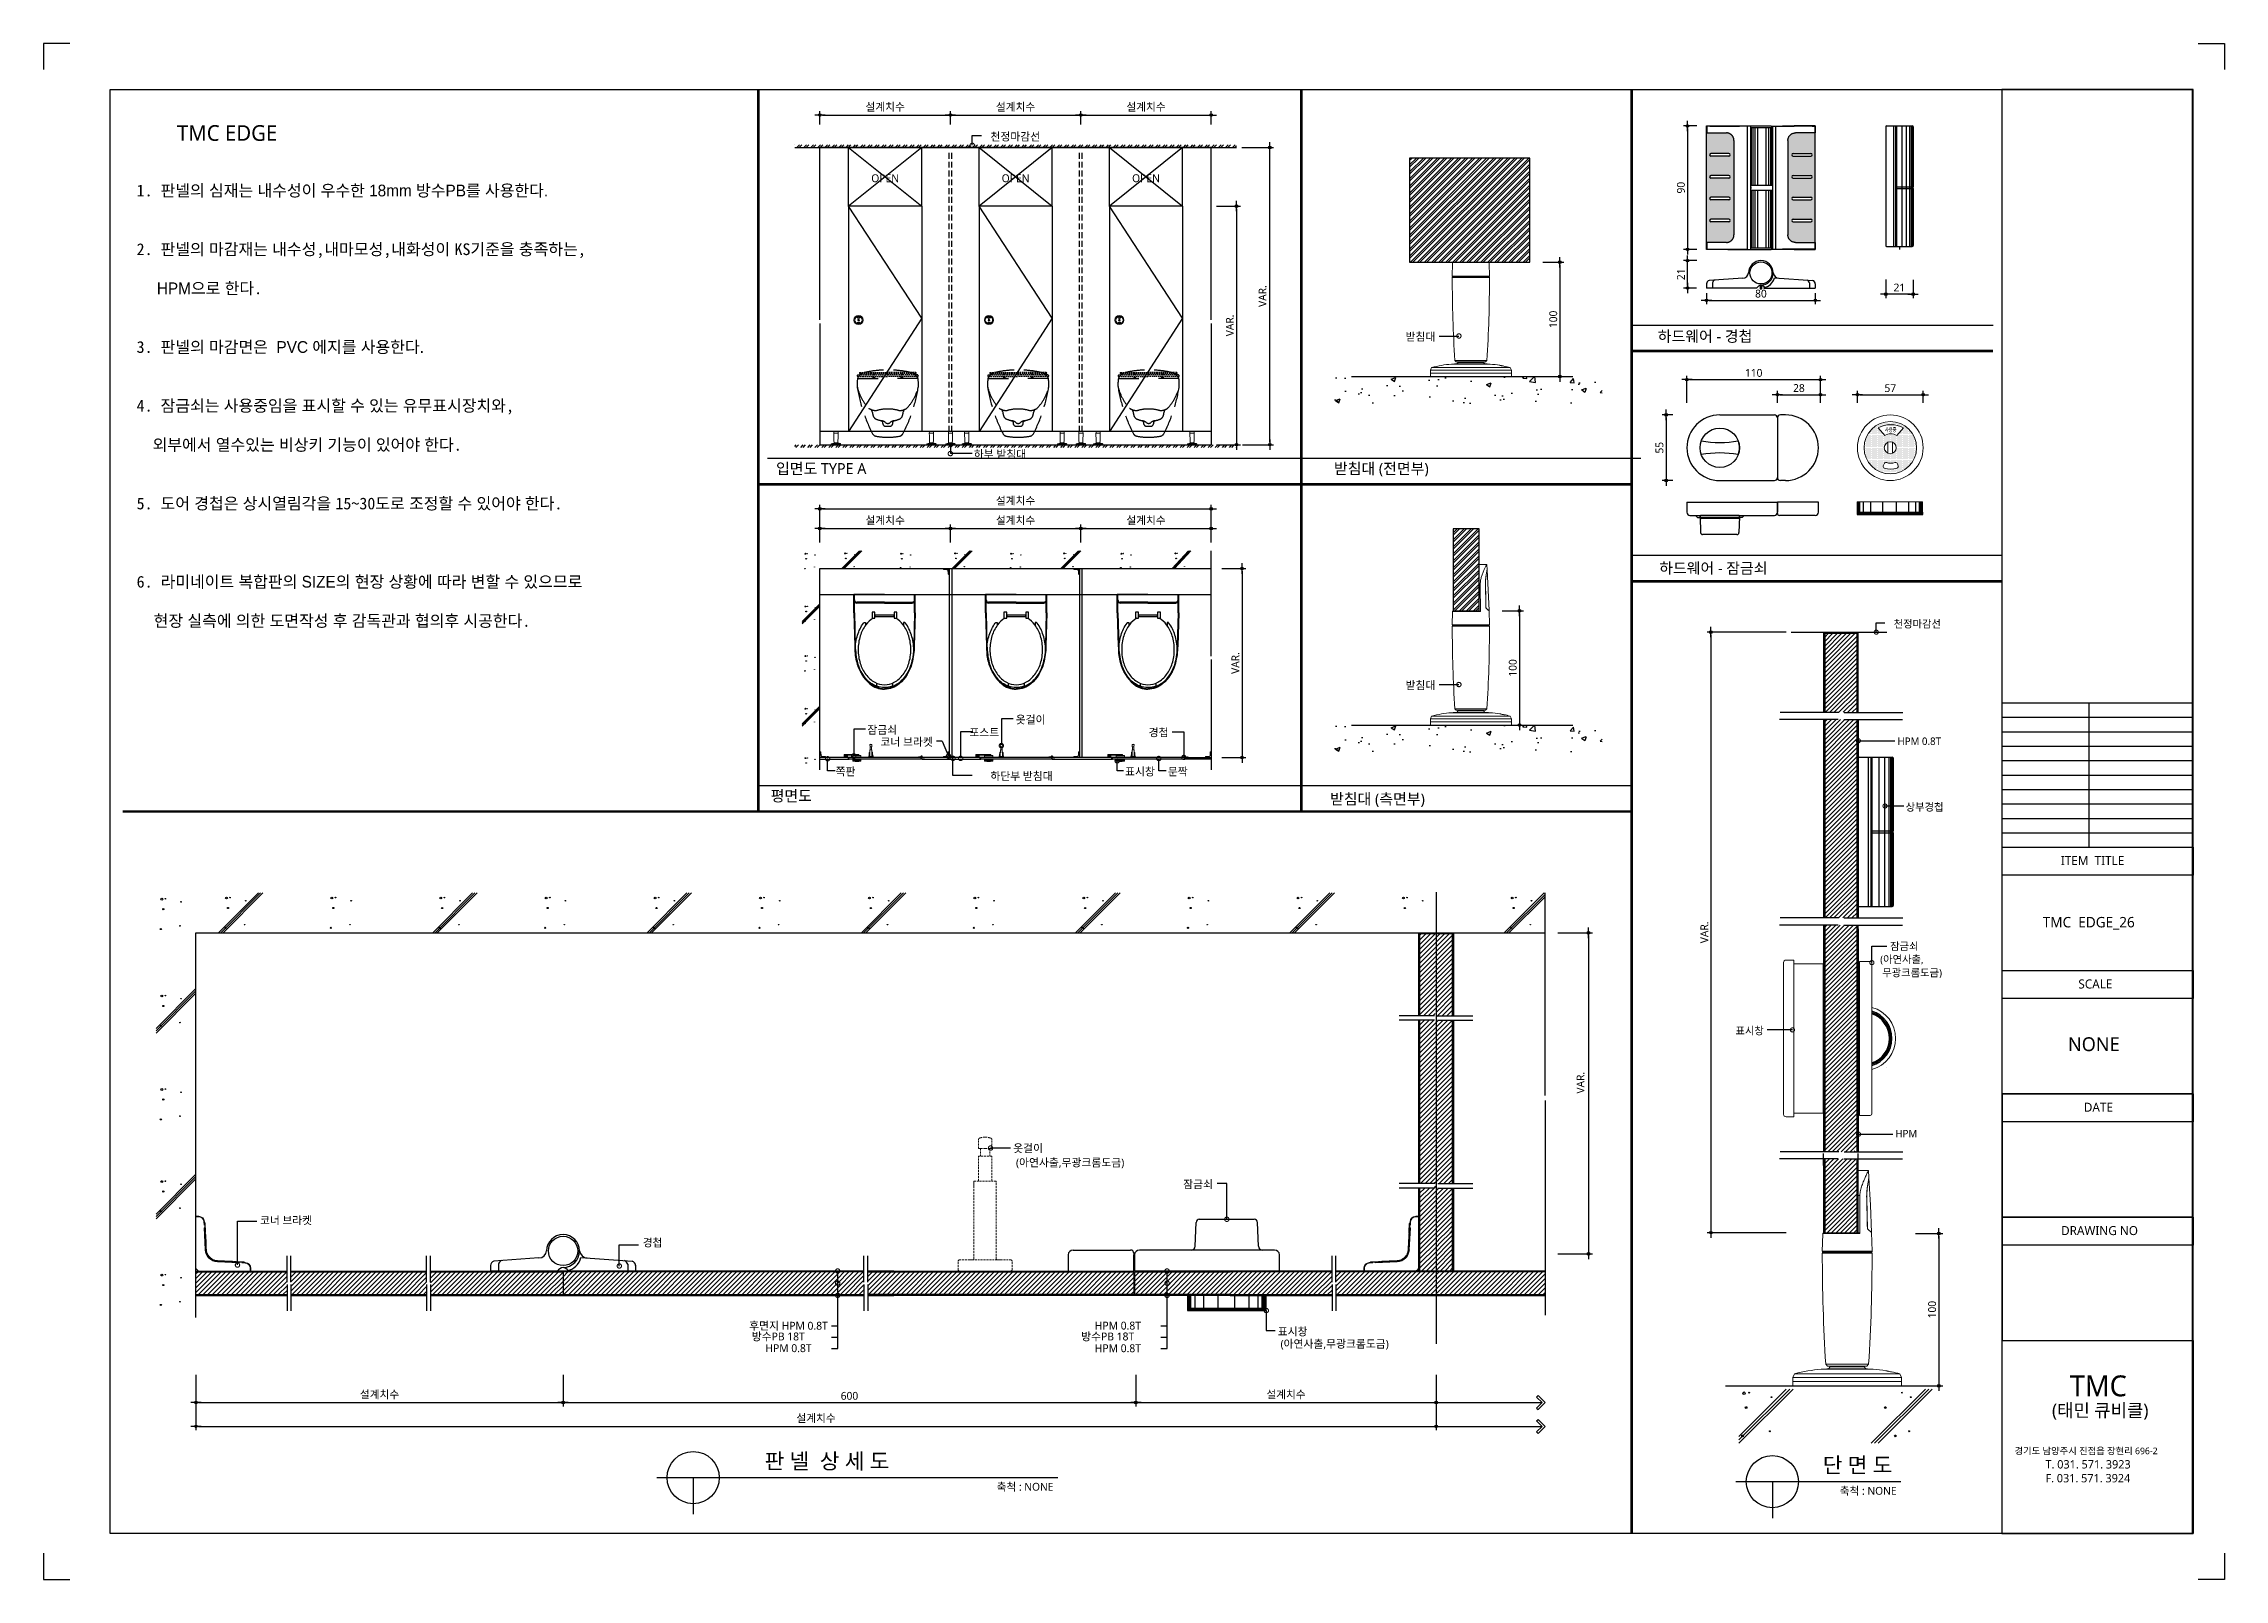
# Model space of a CAD drawing. Extents: x -256 to 8104, y -176 to 5714.
import ezdxf
from ezdxf.enums import TextEntityAlignment as Align

# ---------------------------------------------------------------- set-up
doc = ezdxf.new("R2010")
doc.units = 0
doc.header["$LTSCALE"] = 30
doc.linetypes.add('CEN', pattern=[62, 60, -1, 0, -1])
doc.linetypes.add('HIDDEN', pattern=[0.375, 0.25, -0.125])
doc.layers.get('0').update_dxf_attribs({"linetype": 'CONTINUOUS'})
doc.layers.get('DEFPOINTS').update_dxf_attribs({"linetype": 'CONTINUOUS'})
for name, color, linetype in [('02---제품선', 4, 'CONTINUOUS'), ('0_toilet', 6, 'CONTINUOUS'), ('C', 2, 'CONTINUOUS'), ('curior-0Line', 252, 'CONTINUOUS'), ('DIM', 7, 'CONTINUOUS'), ('FIN', 5, 'CONTINUOUS'), ('HAT', 8, 'CONTINUOUS'), ('HID', 9, 'HIDDEN'), ('jac text', 7, 'CONTINUOUS'), ('TIT', 3, 'CONTINUOUS'), ('경첩', 4, 'CONTINUOUS'), ('문자', 3, 'CONTINUOUS'), ('부자재', 4, 'CONTINUOUS'), ('옷걸이', 4, 'CONTINUOUS'), ('잠금쇠(회전형)', 4, 'CONTINUOUS'), ('중심선', 1, 'CEN'), ('치수', 1, 'CONTINUOUS'), ('판넬', 2, 'CONTINUOUS'), ('해치', 8, 'CONTINUOUS')]:
    doc.layers.add(name, color=color, linetype=linetype)
doc.styles.add('HDW', font='gulim.ttc')
doc.styles.add('돋움', font='malgun.ttf')
doc.dimstyles.new('10', dxfattribs={"dimscale": 10, "dimtxt": 3, "dimasz": 1, "dimexe": 1.5, "dimexo": 2, "dimgap": 1, "dimtad": 1, "dimdec": 0, "dimlunit": 6, "dimtxsty": '돋움', "dimblk": 'DIMDOT', "dimcen": -1, "dimdle": 1.5, "dimclrt": 3, "dimazin": 3, "dimtfac": 1, "dimtdec": 0, "dimtix": 1, "dimtmove": 2, "dimatfit": 3, "dimldrblk": 'DIMDOT', "dimarcsym": 0})
pattern_1 = [(45, (47208.742, -1599.455), (-8.55643, 8.55643), [])]
pattern_2 = [(45, (46401.203, -1711.034), (-8.980256, 8.980256), [])]

# ---------------------------------------------------------------- blocks, each defined once
blk = doc.blocks.new('DIMDOT')
at = {"linetype": 'Continuous'}
blk.add_line((-2, 0), (2, 0), dxfattribs=at)
for radius in [0.5, 0.25]:
    blk.add_circle((0, 0), radius, dxfattribs=at)
blk = doc.blocks.new('*D692')
at = {"layer": 'DEFPOINTS', "color": 0}
for p in [(57946.5, 3876.5), (57446.5, 3820.2), (57946.5, 3820.2)]:
    blk.add_point(p, dxfattribs=at)
at = {"layer": 'DIM', "color": 0, "lineweight": -2, "ltscale": 10}
for p, q in [((57446.5, 3840.2), (57446.5, 3891.5)), ((57456.5, 3876.5), (57936.5, 3876.5)), ((57946.5, 3840.2), (57946.5, 3891.5))]:
    blk.add_line(p, q, dxfattribs=at)
at = {"layer": 'DIM', "color": 0, "lineweight": -2, "xscale": 10, "yscale": 10, "zscale": 10, "rotation": 180}
blk.add_blockref('DIMDOT', (57446.5, 3876.5), dxfattribs=at)
at = {"layer": 'DIM', "color": 0, "lineweight": -2, "xscale": 10, "yscale": 10, "zscale": 10}
blk.add_blockref('DIMDOT', (57946.5, 3876.5), dxfattribs=at)
at = {"layer": 'DIM', "color": 3, "insert": (57696.5, 3906.1), "char_height": 30, "attachment_point": 5, "style": '돋움'}
blk.add_mtext('설계치수', dxfattribs=at)
blk = doc.blocks.new('*D693')
at = {"layer": 'DEFPOINTS', "color": 0}
for p in [(58446.5, 3876.5), (57946.5, 3820.2), (58446.5, 3820.2)]:
    blk.add_point(p, dxfattribs=at)
at = {"layer": 'DIM', "color": 0, "lineweight": -2, "ltscale": 10}
for p, q in [((57946.5, 3840.2), (57946.5, 3891.5)), ((57956.5, 3876.5), (58436.5, 3876.5)), ((58446.5, 3840.2), (58446.5, 3891.5))]:
    blk.add_line(p, q, dxfattribs=at)
at = {"layer": 'DIM', "color": 0, "lineweight": -2, "xscale": 10, "yscale": 10, "zscale": 10, "rotation": 180}
blk.add_blockref('DIMDOT', (57946.5, 3876.5), dxfattribs=at)
at = {"layer": 'DIM', "color": 0, "lineweight": -2, "xscale": 10, "yscale": 10, "zscale": 10}
blk.add_blockref('DIMDOT', (58446.5, 3876.5), dxfattribs=at)
at = {"layer": 'DIM', "color": 3, "insert": (58196.5, 3906.1), "char_height": 30, "attachment_point": 5, "style": '돋움'}
blk.add_mtext('설계치수', dxfattribs=at)
blk = doc.blocks.new('*D694')
at = {"layer": 'DEFPOINTS', "color": 0}
for p in [(58946.5, 3876.5), (58446.5, 3820.2), (58946.5, 3820.2)]:
    blk.add_point(p, dxfattribs=at)
at = {"layer": 'DIM', "color": 0, "lineweight": -2, "ltscale": 10}
for p, q in [((58446.5, 3840.2), (58446.5, 3891.5)), ((58456.5, 3876.5), (58936.5, 3876.5)), ((58946.5, 3840.2), (58946.5, 3891.5))]:
    blk.add_line(p, q, dxfattribs=at)
at = {"layer": 'DIM', "color": 0, "lineweight": -2, "xscale": 10, "yscale": 10, "zscale": 10, "rotation": 180}
blk.add_blockref('DIMDOT', (58446.5, 3876.5), dxfattribs=at)
at = {"layer": 'DIM', "color": 0, "lineweight": -2, "xscale": 10, "yscale": 10, "zscale": 10}
blk.add_blockref('DIMDOT', (58946.5, 3876.5), dxfattribs=at)
at = {"layer": 'DIM', "color": 3, "insert": (58696.5, 3906.1), "char_height": 30, "attachment_point": 5, "style": '돋움'}
blk.add_mtext('설계치수', dxfattribs=at)
blk = doc.blocks.new('*D695')
at = {"layer": 'DEFPOINTS', "color": 0}
for p in [(58946.5, 3527.3), (58946.5, 2612.3), (59043.4, 2612.3)]:
    blk.add_point(p, dxfattribs=at)
at = {"layer": 'DIM', "color": 0, "lineweight": -2, "ltscale": 10}
for p, q in [((58966.5, 3527.3), (59058.4, 3527.3)), ((59043.4, 3517.3), (59043.4, 2622.3)), ((58966.5, 2612.3), (59058.4, 2612.3))]:
    blk.add_line(p, q, dxfattribs=at)
at = {"layer": 'DIM', "color": 0, "lineweight": -2, "xscale": 10, "yscale": 10, "zscale": 10}
for p, rotation in [((59043.4, 3527.3), 90), ((59043.4, 2612.3), 270)]:
    blk.add_blockref('DIMDOT', p, dxfattribs=dict(at, rotation=rotation))
at = {"layer": 'DIM', "color": 3, "insert": (59018.2, 3069.8), "char_height": 30, "attachment_point": 5, "rotation": 90, "style": '돋움'}
blk.add_mtext('VAR.', dxfattribs=at)
blk = doc.blocks.new('*D696')
at = {"layer": 'DEFPOINTS', "color": 0}
for p in [(58967.6, 2137.4), (58967.6, 1412.4), (59064.5, 1412.4)]:
    blk.add_point(p, dxfattribs=at)
at = {"layer": 'DIM', "color": 0, "lineweight": -2, "ltscale": 10}
for p, q in [((58987.6, 2137.4), (59079.5, 2137.4)), ((59064.5, 2127.4), (59064.5, 1422.4)), ((58987.6, 1412.4), (59079.5, 1412.4))]:
    blk.add_line(p, q, dxfattribs=at)
at = {"layer": 'DIM', "color": 0, "lineweight": -2, "xscale": 10, "yscale": 10, "zscale": 10}
for p, rotation in [((59064.5, 2137.4), 90), ((59064.5, 1412.4), 270)]:
    blk.add_blockref('DIMDOT', p, dxfattribs=dict(at, rotation=rotation))
at = {"layer": 'DIM', "color": 3, "insert": (59039.2, 1774.9), "char_height": 30, "attachment_point": 5, "rotation": 90, "style": '돋움'}
blk.add_mtext('VAR.', dxfattribs=at)
blk = doc.blocks.new('_DOTSMALL')
at = {"color": 0, "linetype": 'ByBlock', "const_width": 0.5}
blk.add_lwpolyline([(-0.0625, 0, 1), (0.0625, 0, 1)], format="xyb", close=True, dxfattribs=at)
blk = doc.blocks.new('A$C63EC304E')
at = {"layer": '치수', "color": 1, "xscale": 2.5, "yscale": 2.5, "zscale": 2.5, "rotation": 234.3098741996962}
blk.add_blockref('_DOTSMALL', (0.31, 0.31), dxfattribs=at)
blk = doc.blocks.new('A$C2BC9653E')
at = {"layer": '치수', "xscale": 0.3333333333333333, "yscale": 0.3333333333333333, "zscale": 0.3333333333333333}
blk.add_blockref('A$C63EC304E', (0, 0), dxfattribs=at)
blk = doc.blocks.new('A$C7FC71301')
at = {"layer": '치수', "rotation": 180}
blk.add_blockref('A$C2BC9653E', (0.21, 0.21), dxfattribs=at)
blk = doc.blocks.new('A$C4A20372B')
at = {"layer": '치수'}
blk.add_blockref('A$C7FC71301', (0, 0), dxfattribs=at)
blk = doc.blocks.new('A$C566469F5')
at = {"layer": '치수'}
blk.add_blockref('A$C4A20372B', (0, 0), dxfattribs=at)
blk = doc.blocks.new('A$C7E317CD4')
at = {"layer": '해치', "xscale": 2, "yscale": 2, "zscale": 2}
blk.add_blockref('A$C566469F5', (0, 0), dxfattribs=at)
blk = doc.blocks.new('A$C601D7F27')
at = {"layer": '치수'}
blk.add_blockref('A$C7E317CD4', (0, 0), dxfattribs=at)
blk = doc.blocks.new('A$C38802C08')
at = {"layer": '치수'}
blk.add_blockref('A$C601D7F27', (0, 0), dxfattribs=at)
blk = doc.blocks.new('*D697')
at = {"layer": 'DEFPOINTS', "color": 0}
for p in [(58946.5, 2290.9), (58446.5, 2217.8), (58946.5, 2217.8)]:
    blk.add_point(p, dxfattribs=at)
at = {"layer": 'DIM', "color": 0, "lineweight": -2, "ltscale": 10}
for p, q in [((58446.5, 2237.8), (58446.5, 2305.9)), ((58456.5, 2290.9), (58936.5, 2290.9)), ((58946.5, 2237.8), (58946.5, 2305.9))]:
    blk.add_line(p, q, dxfattribs=at)
at = {"layer": 'DIM', "color": 0, "lineweight": -2, "xscale": 10, "yscale": 10, "zscale": 10, "rotation": 180}
blk.add_blockref('DIMDOT', (58446.5, 2290.9), dxfattribs=at)
at = {"layer": 'DIM', "color": 0, "lineweight": -2, "xscale": 10, "yscale": 10, "zscale": 10}
blk.add_blockref('DIMDOT', (58946.5, 2290.9), dxfattribs=at)
at = {"layer": 'DIM', "color": 3, "insert": (58696.5, 2320.6), "char_height": 30, "attachment_point": 5, "style": '돋움'}
blk.add_mtext('설계치수', dxfattribs=at)
blk = doc.blocks.new('*D698')
at = {"layer": 'DEFPOINTS', "color": 0}
for p in [(58946.5, 2366.3), (57446.5, 2217.8), (58946.5, 2217.8)]:
    blk.add_point(p, dxfattribs=at)
at = {"layer": 'DIM', "color": 0, "lineweight": -2, "ltscale": 10}
for p, q in [((57446.5, 2237.8), (57446.5, 2381.3)), ((57456.5, 2366.3), (58936.5, 2366.3)), ((58946.5, 2237.8), (58946.5, 2381.3))]:
    blk.add_line(p, q, dxfattribs=at)
at = {"layer": 'DIM', "color": 0, "lineweight": -2, "xscale": 10, "yscale": 10, "zscale": 10, "rotation": 180}
blk.add_blockref('DIMDOT', (57446.5, 2366.3), dxfattribs=at)
at = {"layer": 'DIM', "color": 0, "lineweight": -2, "xscale": 10, "yscale": 10, "zscale": 10}
blk.add_blockref('DIMDOT', (58946.5, 2366.3), dxfattribs=at)
at = {"layer": 'DIM', "color": 3, "insert": (58196.5, 2395.9), "char_height": 30, "attachment_point": 5, "style": '돋움'}
blk.add_mtext('설계치수', dxfattribs=at)
blk = doc.blocks.new('*D699')
at = {"layer": 'DEFPOINTS', "color": 0}
for p in [(58446.5, 2290.9), (57946.5, 2217.8), (58446.5, 2217.8)]:
    blk.add_point(p, dxfattribs=at)
at = {"layer": 'DIM', "color": 0, "lineweight": -2, "ltscale": 10}
for p, q in [((57946.5, 2237.8), (57946.5, 2305.9)), ((57956.5, 2290.9), (58436.5, 2290.9)), ((58446.5, 2237.8), (58446.5, 2305.9))]:
    blk.add_line(p, q, dxfattribs=at)
at = {"layer": 'DIM', "color": 0, "lineweight": -2, "xscale": 10, "yscale": 10, "zscale": 10, "rotation": 180}
blk.add_blockref('DIMDOT', (57946.5, 2290.9), dxfattribs=at)
at = {"layer": 'DIM', "color": 0, "lineweight": -2, "xscale": 10, "yscale": 10, "zscale": 10}
blk.add_blockref('DIMDOT', (58446.5, 2290.9), dxfattribs=at)
at = {"layer": 'DIM', "color": 3, "insert": (58196.5, 2320.6), "char_height": 30, "attachment_point": 5, "style": '돋움'}
blk.add_mtext('설계치수', dxfattribs=at)
blk = doc.blocks.new('*D700')
at = {"layer": 'DEFPOINTS', "color": 0}
for p in [(57946.5, 2290.9), (57446.5, 2217.8), (57946.5, 2217.8)]:
    blk.add_point(p, dxfattribs=at)
at = {"layer": 'DIM', "color": 0, "lineweight": -2, "ltscale": 10}
for p, q in [((57446.5, 2237.8), (57446.5, 2305.9)), ((57456.5, 2290.9), (57936.5, 2290.9)), ((57946.5, 2237.8), (57946.5, 2305.9))]:
    blk.add_line(p, q, dxfattribs=at)
at = {"layer": 'DIM', "color": 0, "lineweight": -2, "xscale": 10, "yscale": 10, "zscale": 10, "rotation": 180}
blk.add_blockref('DIMDOT', (57446.5, 2290.9), dxfattribs=at)
at = {"layer": 'DIM', "color": 0, "lineweight": -2, "xscale": 10, "yscale": 10, "zscale": 10}
blk.add_blockref('DIMDOT', (57946.5, 2290.9), dxfattribs=at)
at = {"layer": 'DIM', "color": 3, "insert": (57696.5, 2320.6), "char_height": 30, "attachment_point": 5, "style": '돋움'}
blk.add_mtext('설계치수', dxfattribs=at)
blk = doc.blocks.new('*D701')
at = {"layer": 'DEFPOINTS', "color": 0}
for p in [(61282, 2861.8), (60770, 2753.2), (61282, 2753.2)]:
    blk.add_point(p, dxfattribs=at)
at = {"layer": 'DIM', "color": 0, "lineweight": -2, "ltscale": 10}
for p, q in [((60770, 2773.2), (60770, 2876.8)), ((60780, 2861.8), (61272, 2861.8)), ((61282, 2773.2), (61282, 2876.8))]:
    blk.add_line(p, q, dxfattribs=at)
at = {"layer": 'DIM', "color": 0, "lineweight": -2, "xscale": 10, "yscale": 10, "zscale": 10, "rotation": 180}
blk.add_blockref('DIMDOT', (60770, 2861.8), dxfattribs=at)
at = {"layer": 'DIM', "color": 0, "lineweight": -2, "xscale": 10, "yscale": 10, "zscale": 10}
blk.add_blockref('DIMDOT', (61282, 2861.8), dxfattribs=at)
at = {"layer": 'DIM', "color": 3, "insert": (61026, 2887.4), "char_height": 30, "attachment_point": 5, "style": '돋움'}
blk.add_mtext('110', dxfattribs=at)
blk = doc.blocks.new('*D702')
at = {"layer": 'DEFPOINTS', "color": 0}
for p in [(61282, 2803.9), (61117, 2753.2), (61282, 2753.2)]:
    blk.add_point(p, dxfattribs=at)
at = {"layer": 'DIM', "color": 0, "lineweight": -2, "ltscale": 10}
for p, q in [((61117, 2773.2), (61117, 2818.9)), ((61127, 2803.9), (61272, 2803.9)), ((61282, 2773.2), (61282, 2818.9))]:
    blk.add_line(p, q, dxfattribs=at)
at = {"layer": 'DIM', "color": 0, "lineweight": -2, "xscale": 10, "yscale": 10, "zscale": 10, "rotation": 180}
blk.add_blockref('DIMDOT', (61117, 2803.9), dxfattribs=at)
at = {"layer": 'DIM', "color": 0, "lineweight": -2, "xscale": 10, "yscale": 10, "zscale": 10}
blk.add_blockref('DIMDOT', (61282, 2803.9), dxfattribs=at)
at = {"layer": 'DIM', "color": 3, "insert": (61199.5, 2829.4), "char_height": 30, "attachment_point": 5, "style": '돋움'}
blk.add_mtext('28', dxfattribs=at)
blk = doc.blocks.new('*D703')
at = {"layer": 'DEFPOINTS', "color": 0}
for p in [(61675.7, 2803.9), (61423.7, 2753.2), (61675.7, 2753.2)]:
    blk.add_point(p, dxfattribs=at)
at = {"layer": 'DIM', "color": 0, "lineweight": -2, "ltscale": 10}
for p, q in [((61423.7, 2773.2), (61423.7, 2818.9)), ((61433.7, 2803.9), (61665.7, 2803.9)), ((61675.7, 2773.2), (61675.7, 2818.9))]:
    blk.add_line(p, q, dxfattribs=at)
at = {"layer": 'DIM', "color": 0, "lineweight": -2, "xscale": 10, "yscale": 10, "zscale": 10, "rotation": 180}
blk.add_blockref('DIMDOT', (61423.7, 2803.9), dxfattribs=at)
at = {"layer": 'DIM', "color": 0, "lineweight": -2, "xscale": 10, "yscale": 10, "zscale": 10}
blk.add_blockref('DIMDOT', (61675.7, 2803.9), dxfattribs=at)
at = {"layer": 'DIM', "color": 3, "insert": (61549.7, 2829.1), "char_height": 30, "attachment_point": 5, "style": '돋움'}
blk.add_mtext('57', dxfattribs=at)
blk = doc.blocks.new('*D704')
at = {"layer": 'DEFPOINTS', "color": 0}
for p in [(60827.6, 3834.6), (60772.6, 3361.5), (60827.6, 3361.5)]:
    blk.add_point(p, dxfattribs=at)
at = {"layer": 'DIM', "color": 0, "lineweight": -2, "ltscale": 10}
for p, q in [((60807.6, 3834.6), (60757.6, 3834.6)), ((60772.6, 3824.6), (60772.6, 3371.5)), ((60807.6, 3361.5), (60757.6, 3361.5))]:
    blk.add_line(p, q, dxfattribs=at)
at = {"layer": 'DIM', "color": 0, "lineweight": -2, "xscale": 10, "yscale": 10, "zscale": 10}
for p, rotation in [((60772.6, 3834.6), 90), ((60772.6, 3361.5), 270)]:
    blk.add_blockref('DIMDOT', p, dxfattribs=dict(at, rotation=rotation))
at = {"layer": 'DIM', "color": 3, "insert": (60747.1, 3598), "char_height": 30, "attachment_point": 5, "rotation": 90, "style": '돋움'}
blk.add_mtext('90', dxfattribs=at)
blk = doc.blocks.new('*D705')
at = {"layer": 'DEFPOINTS', "color": 0}
for p in [(60845.2, 3213.2), (61262.3, 3213.2), (61262.3, 3165.9)]:
    blk.add_point(p, dxfattribs=at)
at = {"layer": 'DIM', "color": 0, "lineweight": -2, "ltscale": 10}
for p, q in [((60845.2, 3193.2), (60845.2, 3150.9)), ((61262.3, 3193.2), (61262.3, 3150.9)), ((60855.2, 3165.9), (61252.3, 3165.9))]:
    blk.add_line(p, q, dxfattribs=at)
at = {"layer": 'DIM', "color": 0, "lineweight": -2, "xscale": 10, "yscale": 10, "zscale": 10, "rotation": 180}
blk.add_blockref('DIMDOT', (60845.2, 3165.9), dxfattribs=at)
at = {"layer": 'DIM', "color": 0, "lineweight": -2, "xscale": 10, "yscale": 10, "zscale": 10}
blk.add_blockref('DIMDOT', (61262.3, 3165.9), dxfattribs=at)
at = {"layer": 'DIM', "color": 3, "insert": (61053.8, 3191.4), "char_height": 30, "attachment_point": 5, "style": '돋움'}
blk.add_mtext('80', dxfattribs=at)
blk = doc.blocks.new('*D706')
at = {"layer": 'DEFPOINTS', "color": 0}
for p in [(60772.6, 3318.2), (60827.6, 3318.2), (60826.9, 3213.2)]:
    blk.add_point(p, dxfattribs=at)
at = {"layer": 'DIM', "color": 0, "lineweight": -2, "ltscale": 10}
for p, q in [((60807.6, 3318.2), (60757.6, 3318.2)), ((60772.6, 3223.2), (60772.6, 3308.2)), ((60806.9, 3213.2), (60757.6, 3213.2))]:
    blk.add_line(p, q, dxfattribs=at)
at = {"layer": 'DIM', "color": 0, "lineweight": -2, "xscale": 10, "yscale": 10, "zscale": 10}
for p, rotation in [((60772.6, 3318.2), 90), ((60772.6, 3213.2), 270)]:
    blk.add_blockref('DIMDOT', p, dxfattribs=dict(at, rotation=rotation))
at = {"layer": 'DIM', "color": 3, "insert": (60747.3, 3265.7), "char_height": 30, "attachment_point": 5, "rotation": 90, "style": '돋움'}
blk.add_mtext('21', dxfattribs=at)
blk = doc.blocks.new('*D707')
at = {"layer": 'DEFPOINTS', "color": 0}
for p in [(61532.1, 3265.4), (61637.1, 3264.7), (61532.1, 3189.7)]:
    blk.add_point(p, dxfattribs=at)
at = {"layer": 'DIM', "color": 0, "lineweight": -2, "ltscale": 10}
for p, q in [((61532.1, 3245.4), (61532.1, 3174.7)), ((61627.1, 3189.7), (61542.1, 3189.7)), ((61637.1, 3244.7), (61637.1, 3174.7))]:
    blk.add_line(p, q, dxfattribs=at)
at = {"layer": 'DIM', "color": 0, "lineweight": -2, "xscale": 10, "yscale": 10, "zscale": 10, "rotation": 180}
blk.add_blockref('DIMDOT', (61532.1, 3189.7), dxfattribs=at)
at = {"layer": 'DIM', "color": 0, "lineweight": -2, "xscale": 10, "yscale": 10, "zscale": 10}
blk.add_blockref('DIMDOT', (61637.1, 3189.7), dxfattribs=at)
at = {"layer": 'DIM', "color": 3, "insert": (61584.6, 3215.1), "char_height": 30, "attachment_point": 5, "style": '돋움'}
blk.add_mtext('21', dxfattribs=at)
blk = doc.blocks.new('A$C10E41893')
at = {"layer": '부자재'}
for p, q in [((6, 0), (6, 196)), ((123, 196), (6, 196)), ((123, 192), (6, 192)), ((55, 0), (55, 177)), ((61, 0), (61, 177)), ((6, 0), (6, -196)), ((55, 0), (55, -177)), ((61, 0), (61, -177)), ((123, -192), (6, -192)), ((123, -196), (6, -196))]:
    blk.add_line(p, q, dxfattribs=at)
for points in [[(123, 196, -0.012538), (123, 196), (335, 190, -0.055395), (445, 175, -0.154276), (577, 93, -0.179504), (612, 0, -0.179504)], [(123, 192, -0.012538), (123, 192), (335, 187, -0.055395), (444, 172, -0.154276), (574, 91, -0.179504), (608, 0, -0.179504)], [(157, -72, 0.089162), (200, -119, 0.085733), (270, -155, 0.075373), (359, -168, 0.075373), (447, -155, 0.085733), (517, -119, 0.106084), (567, -62, 0.126931), (583, 0, 0.126931), (567, 62, 0.106084), (517, 119, 0.085733), (447, 155, 0.075373), (359, 168, 0.075373), (270, 155, 0.085733), (200, 119, 0.089162), (157, 72)], [(572, 51), (589, 51), (589, 60, 0.021185), (583, 71, 0.106084), (528, 134, 0.085733), (453, 172, 0.075373), (359, 187, 0.075373), (265, 172, 0.085733), (189, 134, 0.007337), (184, 130), (184, 122), (205, 122)], [(123, -196, 0.012538), (123, -196), (335, -190, 0.055395), (445, -175, 0.154276), (577, -93, 0.179504), (612, 0, 0.179504)], [(123, -192, 0.012538), (123, -192), (335, -187, 0.055395), (444, -172, 0.154276), (574, -91, 0.179504), (608, 0, 0.179504)], [(589, -51, 0.090214), (598, 0, 0.090214), (589, 51, 0.106084)], [(572, -51), (589, -51), (589, -60, -0.021185), (583, -71, -0.106084), (528, -134, -0.085733), (453, -172, -0.075373), (359, -187, -0.075373), (265, -172, -0.085733), (189, -134, -0.007337), (184, -130), (184, -122), (205, -122)]]:
    blk.add_lwpolyline(points, format="xyb", dxfattribs=at)
blk.add_lwpolyline([(138, -61), (119, -61), (119, -79), (157, -79), (157, -61), (138, -61), (147, -61), (147, 61), (138, 61), (157, 61), (157, 79), (119, 79), (119, 61), (138, 61), (138, -61), (119, -61)], dxfattribs=at)
for centre, start, end in [((40, 177), 0, 90), ((46, 177), 0, 90), ((40, -177), 270, 0), ((46, -177), 270, 0)]:
    blk.add_arc(centre, 15, start, end, dxfattribs=at)
blk = doc.blocks.new('A$C460A2A32')
at = {"color": 0}
for p, q in [((3, 20), (0, 16)), ((3, 20), (9, 20)), ((4, 10), (162, 10)), ((9, 20), (162, 20)), ((13, 32), (11, 30)), ((13, 32), (162, 32)), ((13, 27), (162, 27)), ((312, 32), (162, 32)), ((312, 27), (162, 27)), ((316, 20), (162, 20)), ((321, 10), (162, 10)), ((312, 32), (313, 30)), ((322, 20), (316, 20)), ((322, 20), (324, 16))]:
    blk.add_line(p, q, dxfattribs=at)
for centre, radius, start, end in [((4, 14), 4, 150.0107, 270), ((13, 29), 2, 135, 270), ((109, 28), 26, 182.6717, 198.4118), ((109, 10), 26, 180, 202.6199), ((107, 28), 23, 183.0205, 200.9186), ((107, 10), 23, 180, 205.7715), ((69, 10), 23, 334.2285, 0), ((69, 28), 23, 339.0814, 356.9795), ((67, 10), 26, 337.3801, 0), ((67, 28), 26, 341.5882, 357.3283), ((257, 10), 26, 180, 202.6199), ((257, 28), 26, 182.6717, 198.4118), ((256, 28), 23, 183.0205, 200.9186), ((256, 10), 23, 180, 205.7715), ((217, 10), 23, 334.2285, 0), ((217, 28), 23, 339.0814, 356.9795), ((216, 28), 26, 341.5882, 357.3283), ((216, 10), 26, 337.3801, 0), ((312, 29), 2, 270, 45), ((321, 14), 4, 270, 29.9893)]:
    blk.add_arc(centre, radius, start, end, dxfattribs=at)
blk = doc.blocks.new('*D708')
at = {"layer": 'DEFPOINTS', "color": 0}
for p in [(60735.7, 2726.7), (60690, 2474.7), (60735.7, 2474.7)]:
    blk.add_point(p, dxfattribs=at)
at = {"layer": 'DIM', "color": 0, "lineweight": -2, "ltscale": 10}
for p, q in [((60715.7, 2726.7), (60675, 2726.7)), ((60690, 2716.7), (60690, 2484.7)), ((60715.7, 2474.7), (60675, 2474.7))]:
    blk.add_line(p, q, dxfattribs=at)
at = {"layer": 'DIM', "color": 0, "lineweight": -2, "xscale": 10, "yscale": 10, "zscale": 10}
for p, rotation in [((60690, 2726.7), 90), ((60690, 2474.7), 270)]:
    blk.add_blockref('DIMDOT', p, dxfattribs=dict(at, rotation=rotation))
at = {"layer": 'DIM', "color": 3, "insert": (60664.7, 2600.7), "char_height": 30, "attachment_point": 5, "rotation": 90, "style": '돋움'}
blk.add_mtext('55', dxfattribs=at)
blk = doc.blocks.new('*D709')
at = {"layer": 'DEFPOINTS', "color": 0}
for p in [(61171, 1893.6), (60862.2, -409.7), (61171, -409.7)]:
    blk.add_point(p, dxfattribs=at)
at = {"layer": 'DIM', "color": 0, "lineweight": -2, "ltscale": 10}
for p, q in [((61151, 1893.6), (60847.2, 1893.6)), ((60862.2, 1883.6), (60862.2, -399.7)), ((61151, -409.7), (60847.2, -409.7))]:
    blk.add_line(p, q, dxfattribs=at)
at = {"layer": 'DIM', "color": 0, "lineweight": -2, "xscale": 10, "yscale": 10, "zscale": 10}
for p, rotation in [((60862.2, 1893.6), 90), ((60862.2, -409.7), 270)]:
    blk.add_blockref('DIMDOT', p, dxfattribs=dict(at, rotation=rotation))
at = {"layer": 'DIM', "color": 3, "insert": (60837, 742), "char_height": 30, "attachment_point": 5, "rotation": 90, "style": '돋움'}
blk.add_mtext('VAR.', dxfattribs=at)
blk = doc.blocks.new('A$C13EB2441')
for p, q in [((0.84, 7.37), (0.84, 14.11)), ((0.84, 6.74), (0.84, 0))]:
    blk.add_line(p, q)
blk = doc.blocks.new('*D710')
at = {"layer": 'DEFPOINTS', "color": 0}
for p in [(61626.7, -412.6), (61635.8, -996.9), (61735.6, -996.9)]:
    blk.add_point(p, dxfattribs=at)
at = {"layer": 'DIM', "color": 0, "lineweight": -2, "ltscale": 10}
for p, q in [((61646.7, -412.6), (61750.6, -412.6)), ((61735.6, -422.6), (61735.6, -986.9)), ((61655.8, -996.9), (61750.6, -996.9))]:
    blk.add_line(p, q, dxfattribs=at)
at = {"layer": 'DIM', "color": 0, "lineweight": -2, "xscale": 10, "yscale": 10, "zscale": 10}
for p, rotation in [((61735.6, -412.6), 90), ((61735.6, -996.9), 270)]:
    blk.add_blockref('DIMDOT', p, dxfattribs=dict(at, rotation=rotation))
at = {"layer": 'DIM', "color": 3, "insert": (61710, -704.8), "char_height": 30, "attachment_point": 5, "rotation": 90, "style": '돋움'}
blk.add_mtext('100', dxfattribs=at)
blk = doc.blocks.new('*D711')
at = {"layer": 'DEFPOINTS', "color": 0}
for p in [(60042.1, 1975.3), (59985.3, 1537.1), (60128.2, 1537.1)]:
    blk.add_point(p, dxfattribs=at)
at = {"layer": 'DIM', "color": 0, "lineweight": -2, "ltscale": 10}
for p, q in [((60062.1, 1975.3), (60143.2, 1975.3)), ((60128.2, 1965.3), (60128.2, 1547.1)), ((60005.3, 1537.1), (60143.2, 1537.1))]:
    blk.add_line(p, q, dxfattribs=at)
at = {"layer": 'DIM', "color": 0, "lineweight": -2, "xscale": 10, "yscale": 10, "zscale": 10}
for p, rotation in [((60128.2, 1975.3), 90), ((60128.2, 1537.1), 270)]:
    blk.add_blockref('DIMDOT', p, dxfattribs=dict(at, rotation=rotation))
at = {"layer": 'DIM', "color": 3, "insert": (60102.6, 1756.2), "char_height": 30, "attachment_point": 5, "rotation": 90, "style": '돋움'}
blk.add_mtext('100', dxfattribs=at)
blk = doc.blocks.new('*D712')
at = {"layer": 'DEFPOINTS', "color": 0}
for p in [(59043.4, 3752.1), (59170.8, 3752.1), (59045.9, 2612.3)]:
    blk.add_point(p, dxfattribs=at)
at = {"layer": 'DIM', "color": 0, "lineweight": -2, "ltscale": 10}
for p, q in [((59063.4, 3752.1), (59185.8, 3752.1)), ((59170.8, 2622.3), (59170.8, 3742.1)), ((59065.9, 2612.3), (59185.8, 2612.3))]:
    blk.add_line(p, q, dxfattribs=at)
at = {"layer": 'DIM', "color": 0, "lineweight": -2, "xscale": 10, "yscale": 10, "zscale": 10}
for p, rotation in [((59170.8, 3752.1), 90), ((59170.8, 2612.3), 270)]:
    blk.add_blockref('DIMDOT', p, dxfattribs=dict(at, rotation=rotation))
at = {"layer": 'DIM', "color": 3, "insert": (59143.5, 3182.2), "char_height": 30, "attachment_point": 5, "rotation": 90, "style": '돋움'}
blk.add_mtext('VAR.', dxfattribs=at)
blk = doc.blocks.new('*D713')
at = {"layer": 'DEFPOINTS', "color": 0}
for p in [(60197.2, 3312), (60140.4, 2873.8), (60283.3, 2873.8)]:
    blk.add_point(p, dxfattribs=at)
at = {"layer": 'DIM', "color": 0, "lineweight": -2, "ltscale": 10}
for p, q in [((60217.2, 3312), (60298.3, 3312)), ((60283.3, 3302), (60283.3, 2883.8)), ((60160.4, 2873.8), (60298.3, 2873.8))]:
    blk.add_line(p, q, dxfattribs=at)
at = {"layer": 'DIM', "color": 0, "lineweight": -2, "xscale": 10, "yscale": 10, "zscale": 10}
for p, rotation in [((60283.3, 3312), 90), ((60283.3, 2873.8), 270)]:
    blk.add_blockref('DIMDOT', p, dxfattribs=dict(at, rotation=rotation))
at = {"layer": 'DIM', "color": 3, "insert": (60257.8, 3092.9), "char_height": 30, "attachment_point": 5, "rotation": 90, "style": '돋움'}
blk.add_mtext('100', dxfattribs=at)
blk = doc.blocks.new('*D714')
at = {"layer": 'DEFPOINTS', "color": 0}
for p in [(55054.6, -935.5), (56461.7, -935.5), (56461.7, -1061.2)]:
    blk.add_point(p, dxfattribs=at)
at = {"layer": 'DIM', "color": 0, "lineweight": -2, "ltscale": 10}
for p, q in [((55054.6, -955.5), (55054.6, -1076.2)), ((56461.7, -955.5), (56461.7, -1076.2)), ((55064.6, -1061.2), (56451.7, -1061.2))]:
    blk.add_line(p, q, dxfattribs=at)
at = {"layer": 'DIM', "color": 0, "lineweight": -2, "xscale": 10, "yscale": 10, "zscale": 10, "rotation": 180}
blk.add_blockref('DIMDOT', (55054.6, -1061.2), dxfattribs=at)
at = {"layer": 'DIM', "color": 0, "lineweight": -2, "xscale": 10, "yscale": 10, "zscale": 10}
blk.add_blockref('DIMDOT', (56461.7, -1061.2), dxfattribs=at)
at = {"layer": 'DIM', "color": 3, "insert": (55758.2, -1031.6), "char_height": 30, "attachment_point": 5, "style": '돋움'}
blk.add_mtext('설계치수', dxfattribs=at)
blk = doc.blocks.new('*D715')
at = {"layer": 'DEFPOINTS', "color": 0}
for p in [(55054.6, -935.5), (59808.5, -935.5), (59808.5, -1152.7)]:
    blk.add_point(p, dxfattribs=at)
at = {"layer": 'DIM', "color": 0, "lineweight": -2, "ltscale": 10}
for p, q in [((55054.6, -955.5), (55054.6, -1167.7)), ((59808.5, -955.5), (59808.5, -1167.7)), ((55064.6, -1152.7), (59798.5, -1152.7))]:
    blk.add_line(p, q, dxfattribs=at)
at = {"layer": 'DIM', "color": 0, "lineweight": -2, "xscale": 10, "yscale": 10, "zscale": 10, "rotation": 180}
blk.add_blockref('DIMDOT', (55054.6, -1152.7), dxfattribs=at)
at = {"layer": 'DIM', "color": 0, "lineweight": -2, "xscale": 10, "yscale": 10, "zscale": 10}
blk.add_blockref('DIMDOT', (59808.5, -1152.7), dxfattribs=at)
at = {"layer": 'DIM', "color": 3, "insert": (57431.6, -1123), "char_height": 30, "attachment_point": 5, "style": '돋움'}
blk.add_mtext('설계치수', dxfattribs=at)
blk = doc.blocks.new('*D716')
at = {"layer": 'DEFPOINTS', "color": 0}
for p in [(58657.7, -935.5), (59808.5, -935.5), (59808.5, -1061.2)]:
    blk.add_point(p, dxfattribs=at)
at = {"layer": 'DIM', "color": 0, "lineweight": -2, "ltscale": 10}
for p, q in [((58657.7, -955.5), (58657.7, -1076.2)), ((59808.5, -955.5), (59808.5, -1076.2)), ((58667.7, -1061.2), (59798.5, -1061.2))]:
    blk.add_line(p, q, dxfattribs=at)
at = {"layer": 'DIM', "color": 0, "lineweight": -2, "xscale": 10, "yscale": 10, "zscale": 10, "rotation": 180}
blk.add_blockref('DIMDOT', (58657.7, -1061.2), dxfattribs=at)
at = {"layer": 'DIM', "color": 0, "lineweight": -2, "xscale": 10, "yscale": 10, "zscale": 10}
blk.add_blockref('DIMDOT', (59808.5, -1061.2), dxfattribs=at)
at = {"layer": 'DIM', "color": 3, "insert": (59233.1, -1031.6), "char_height": 30, "attachment_point": 5, "style": '돋움'}
blk.add_mtext('설계치수', dxfattribs=at)
blk = doc.blocks.new('*D717')
at = {"layer": 'DEFPOINTS', "color": 0}
for p in [(56461.7, -935.5), (58657.7, -935.5), (58657.7, -1061.2)]:
    blk.add_point(p, dxfattribs=at)
at = {"layer": 'DIM', "color": 0, "lineweight": -2, "ltscale": 10}
for p, q in [((56461.7, -955.5), (56461.7, -1076.2)), ((58657.7, -955.5), (58657.7, -1076.2)), ((56471.7, -1061.2), (58647.7, -1061.2))]:
    blk.add_line(p, q, dxfattribs=at)
at = {"layer": 'DIM', "color": 0, "lineweight": -2, "xscale": 10, "yscale": 10, "zscale": 10, "rotation": 180}
blk.add_blockref('DIMDOT', (56461.7, -1061.2), dxfattribs=at)
at = {"layer": 'DIM', "color": 0, "lineweight": -2, "xscale": 10, "yscale": 10, "zscale": 10}
blk.add_blockref('DIMDOT', (58657.7, -1061.2), dxfattribs=at)
at = {"layer": 'DIM', "color": 3, "insert": (57559.7, -1035.7), "char_height": 30, "attachment_point": 5, "style": '돋움'}
blk.add_mtext('600', dxfattribs=at)
blk = doc.blocks.new('A$C06B31977')
for p, q in [((1.26, 11.06), (1.26, 21.17)), ((1.26, 10.11), (1.26, 0))]:
    blk.add_line(p, q)
blk = doc.blocks.new('*D718')
at = {"layer": 'DEFPOINTS', "color": 0}
for p in [(60255.3, 740.1), (60255.3, -491.2), (60393.2, -491.2)]:
    blk.add_point(p, dxfattribs=at)
at = {"layer": 'DIM', "color": 0, "lineweight": -2, "ltscale": 10}
for p, q in [((60275.3, 740.1), (60408.2, 740.1)), ((60393.2, 730.1), (60393.2, -481.2)), ((60275.3, -491.2), (60408.2, -491.2))]:
    blk.add_line(p, q, dxfattribs=at)
at = {"layer": 'DIM', "color": 0, "lineweight": -2, "xscale": 10, "yscale": 10, "zscale": 10}
for p, rotation in [((60393.2, 740.1), 90), ((60393.2, -491.2), 270)]:
    blk.add_blockref('DIMDOT', p, dxfattribs=dict(at, rotation=rotation))
at = {"layer": 'DIM', "color": 3, "insert": (60362.4, 165.4), "char_height": 30, "attachment_point": 5, "rotation": 90, "style": '돋움'}
blk.add_mtext('VAR.', dxfattribs=at)
blk = doc.blocks.new('EDGE_26', base_point=(54726.3, -1563.7))
at = {"layer": 'HAT'}
h = blk.add_hatch(dxfattribs=at)
h.set_pattern_fill('ANSI32', color=256, scale=2, style=0)
h.set_pattern_definition([(45, (46110.438, -1880.92), (-13.470384, 13.470384), []), (45, (46119.419, -1880.92), (-13.470384, 13.470384), [])])
h.paths.add_polyline_path([(57349.8, 3762.1), (59043.4, 3762.1), (59043.4, 3752.1), (57349.8, 3752.1)])
h = blk.add_hatch(dxfattribs=at)
h.set_pattern_fill('ANSI32', color=256, scale=2, style=0)
h.set_pattern_definition([(45, (46404.808, -1739.444), (-13.470384, 13.470384), []), (45, (46413.788, -1739.444), (-13.470384, 13.470384), [])])
h.paths.add_polyline_path([(60007.7, 3311.9), (60167.7, 3311.9), (60167.7, 3711.3), (59706.9, 3711.3), (59706.9, 3311.9)])
h = blk.add_hatch(dxfattribs=at)
h.set_pattern_fill('ANSI32', color=256, scale=2, style=0)
h.set_pattern_definition([(45, (46110.438, -1698.94), (-13.470384, 13.470384), []), (45, (46119.419, -1698.94), (-13.470384, 13.470384), [])])
h.paths.add_polyline_path([(57349.8, 2601.8), (59043.4, 2601.8), (59043.4, 2611.8), (57349.8, 2611.8)])
h = blk.add_hatch(dxfattribs=at)
h.set_pattern_fill('ANSI32', color=256, scale=2, style=0)
h.set_pattern_definition([(45, (46427.668, -1839.629), (-13.470384, 13.470384), []), (45, (46436.649, -1839.629), (-13.470384, 13.470384), [])])
h.paths.add_polyline_path([(59874.1, 1975.2), (59973.6, 1975.2), (59973.6, 2289.6), (59874.1, 2289.6)])
at = {"layer": 'HAT', "transparency": 33554687}
h = blk.add_hatch(dxfattribs=at)
h.set_pattern_fill('ANSI31', color=256, scale=3.811219)
h.set_pattern_definition(pattern_1)
h.paths.add_polyline_path([(61352.2, 1585.9), (61373.4, 1585.9), (61422.3, 1585.9), (61422.3, 1888.9), (61298.4, 1888.9), (61298.4, 1585.9)])
at = {"layer": 'HAT'}
h = blk.add_hatch(dxfattribs=at)
h.set_pattern_fill('ANSI31', color=256, scale=3.811219, style=0)
h.set_pattern_definition(pattern_1)
edge = h.paths.add_edge_path()
edge.add_line((61422.3, 1511.8), (61365.7, 1511.8))
edge.add_arc((61363.7, 1511.8), 1.99, -54.30987, 0, ccw=False)
edge.add_arc((61363.7, 1511.8), 1.99, 125.69013, 305.69013, ccw=False)
edge.add_arc((61363.7, 1511.8), 1.99, 0, 125.69013, ccw=False)
edge.add_line((61365.7, 1511.8), (61422.3, 1511.8))
edge.add_line((61422.3, 1511.8), (61422.3, 1558.3))
edge.add_line((61422.3, 1558.3), (61412.5, 1558.3))
edge.add_spline(control_points=[(61409.8, 1550.8), (61410.7, 1553.3), (61411.6, 1555.8), (61412.5, 1558.3)], knot_values=[0, 0, 0, 0, 0.152076, 0.152076, 0.152076, 0.152076], degree=3, periodic=0)
edge.add_line((61412.5, 1558.3), (61360.4, 1558.3))
edge.add_line((61360.4, 1558.3), (61360.4, 797.4))
edge.add_line((61360.4, 797.4), (61414.4, 797.4))
edge.add_spline(control_points=[(61414.4, 797.4), (61417.5, 805.7), (61420.3, 813.2), (61422.3, 816.8)], knot_values=[0.152076, 0.152076, 0.152076, 0.152076, 0.673721, 0.673721, 0.673721, 0.673721], degree=3, periodic=0)
edge.add_spline(control_points=[(61424.6, 797.4), (61425.1, 807), (61426.1, 821.5), (61423.4, 818.7), (61422.3, 816.8)], knot_values=[0.673721, 0.673721, 0.673721, 0.673721, 1.332503, 1.60798, 1.60798, 1.60798, 1.60798], degree=3, periodic=0)
edge.add_line((61422.3, 816.8), (61422.3, 1511.8))
h.paths.add_polyline_path([(61360.4, 1558.3), (61298.4, 1558.3), (61298.4, 797.4), (61360.4, 797.4)])
h = blk.add_hatch(dxfattribs=at)
h.set_pattern_fill('ANSI31', color=256, scale=3.811219, style=0)
h.set_pattern_definition(pattern_1)
h.paths.add_polyline_path([(61360.4, 334.8), (61298.4, 334.8), (61298.4, -99.2), (61360.4, -99.2), (61360.4, 5.1, -0.567825), (61360.4, 8.5)])
h.paths.add_polyline_path([(61422.3, 334.8), (61360.4, 334.8), (61360.4, 8.5, -0.582142), (61363.4, 6.8), (61422.3, 6.8)])
edge = h.paths.add_edge_path()
edge.add_line((61422.3, 6.8), (61363.4, 6.8))
edge.add_arc((61361.4, 6.8), 1.99, -54.30987, 0, ccw=False)
edge.add_arc((61361.4, 6.8), 1.99, 239.17799, 305.69013, ccw=False)
edge.add_line((61360.4, 5.1), (61360.4, -99.2))
edge.add_line((61360.4, -99.2), (61414.4, -99.2))
edge.add_spline(control_points=[(61414.4, -99.2), (61417.5, -90.9), (61420.3, -83.4), (61422.3, -79.8)], knot_values=[0.152076, 0.152076, 0.152076, 0.152076, 0.673721, 0.673721, 0.673721, 0.673721], degree=3, periodic=0)
edge.add_line((61422.3, -79.8), (61422.3, 6.8))
h.paths.add_polyline_path([(61360.4, 769.8), (61298.4, 769.8), (61298.4, 334.8), (61360.4, 334.8)])
edge = h.paths.add_edge_path()
edge.add_line((61422.3, 769.8), (61412.5, 769.8))
edge.add_spline(control_points=[(61409.8, 762.3), (61410.7, 764.8), (61411.6, 767.3), (61412.5, 769.8)], knot_values=[0, 0, 0, 0, 0.152076, 0.152076, 0.152076, 0.152076], degree=3, periodic=0)
edge.add_line((61412.5, 769.8), (61360.4, 769.8))
edge.add_line((61360.4, 769.8), (61360.4, 334.8))
edge.add_line((61360.4, 334.8), (61422.3, 334.8))
edge.add_line((61422.3, 334.8), (61422.3, 769.8))
at = {"layer": 'HAT', "transparency": 33554687}
h = blk.add_hatch(dxfattribs=at)
h.set_pattern_fill('ANSI31', color=256, scale=3.811219, style=0)
h.set_pattern_definition(pattern_1)
h.paths.add_polyline_path([(61350.3, -126.9), (61298.4, -126.9), (61298.4, -409.7), (61360.4, -409.7), (61360.4, -126.9)])
h.paths.add_polyline_path([(61422.3, -126.9), (61371.5, -126.9), (61360.4, -126.9), (61360.4, -409.7), (61422.3, -409.7)])
at = {"layer": '해치'}
h = blk.add_hatch(dxfattribs=at)
h.set_pattern_fill('DOTS', color=256, scale=2.628474)
h.set_pattern_definition([(0, (57883.4818, 4169.597), (2.086351, 4.172702), [0, -4.172702])])
edge = h.paths.add_edge_path()
edge.add_line((60845.7, 3388), (60845.8, 3388))
edge.add_spline(control_points=[(60845.8, 3388), (60846, 3388), (60857.5, 3388)], knot_values=[-0.724312, -0.724312, -0.724312, 0.724312, 0.724312, 0.724312], weights=[1, 0.748956, 1], degree=2, periodic=0)
edge.add_line((60857.5, 3388), (60921.4, 3388))
edge.add_spline(control_points=[(60921.4, 3388), (60950.4, 3388), (60950.4, 3416.9)], knot_values=[-1.570796, -1.570796, -1.570796, 0, 0, 0], weights=[1, 0.707107, 1], degree=2, periodic=0)
edge.add_line((60950.4, 3416.9), (60950.4, 3779.1))
edge.add_spline(control_points=[(60950.4, 3779.1), (60950.4, 3808), (60921.4, 3808)], knot_values=[0, 0, 0, 1.570796, 1.570796, 1.570796], weights=[1, 0.707107, 1], degree=2, periodic=0)
edge.add_line((60921.4, 3808), (60857.5, 3808))
edge.add_spline(control_points=[(60857.5, 3808), (60846, 3808), (60845.8, 3808)], knot_values=[-0.724312, -0.724312, -0.724312, 0.724312, 0.724312, 0.724312], weights=[1, 0.748956, 1], degree=2, periodic=0)
edge.add_line((60845.7, 3808), (60845.7, 3388))
h.paths.add_polyline_path([(60930.6, 3729.3, -0.414214), (60935.9, 3724, -0.414214), (60930.6, 3718.8), (60862.3, 3718.8, -0.414214), (60857, 3724, -0.414214), (60862.3, 3729.3)], flags=16)
h.paths.add_polyline_path([(60930.6, 3645.3, -0.414214), (60935.9, 3640, -0.414214), (60930.6, 3634.8), (60862.3, 3634.8, -0.414214), (60857, 3640, -0.414214), (60862.3, 3645.3)], flags=16)
h.paths.add_polyline_path([(60930.6, 3561.3, -0.414214), (60935.9, 3556, -0.414214), (60930.6, 3550.8), (60862.3, 3550.8, -0.414214), (60857, 3556, -0.414214), (60862.3, 3561.3)], flags=16)
h.paths.add_polyline_path([(60930.6, 3477.3, -0.414214), (60935.9, 3472, -0.414214), (60930.6, 3466.7), (60862.3, 3466.7, -0.414214), (60857, 3472, -0.414214), (60862.3, 3477.3)], flags=16)
h = blk.add_hatch(dxfattribs=at)
h.set_pattern_fill('DOTS', color=256, scale=2.628474)
h.set_pattern_definition([(0, (57408.8644, 4169.597), (2.086351, 4.1727023), [0, -4.1727023])])
edge = h.paths.add_edge_path()
edge.add_spline(control_points=[(61157.1, 3779.1), (61157.1, 3808), (61186.1, 3808)], knot_values=[0, 0, 0, 1.570796, 1.570796, 1.570796], weights=[1, 0.707107, 1], degree=2, periodic=0)
edge.add_line((61186.1, 3808), (61250, 3808))
edge.add_spline(control_points=[(61250, 3808), (61261.5, 3808), (61261.7, 3808)], knot_values=[-0.724312, -0.724312, -0.724312, 0.724312, 0.724312, 0.724312], weights=[1, 0.748956, 1], degree=2, periodic=0)
edge.add_line((61261.8, 3808), (61261.8, 3388))
edge.add_line((61261.8, 3388), (61261.7, 3388))
edge.add_spline(control_points=[(61261.7, 3388), (61261.5, 3388), (61250, 3388)], knot_values=[-0.724312, -0.724312, -0.724312, 0.724312, 0.724312, 0.724312], weights=[1, 0.748956, 1], degree=2, periodic=0)
edge.add_line((61250, 3388), (61186.1, 3388))
edge.add_spline(control_points=[(61186.1, 3388), (61157.1, 3388), (61157.1, 3416.9)], knot_values=[-1.570796, -1.570796, -1.570796, 0, 0, 0], weights=[1, 0.707107, 1], degree=2, periodic=0)
edge.add_line((61157.1, 3416.9), (61157.1, 3779.1))
h.paths.add_polyline_path([(61176.9, 3729.3, 0.414214), (61171.6, 3724, 0.414214), (61176.9, 3718.8), (61245.2, 3718.8, 0.414214), (61250.5, 3724, 0.414214), (61245.2, 3729.3)], flags=16)
h.paths.add_polyline_path([(61176.9, 3645.3, 0.414214), (61171.6, 3640, 0.414214), (61176.9, 3634.8), (61245.2, 3634.8, 0.414214), (61250.5, 3640, 0.414214), (61245.2, 3645.3)], flags=16)
h.paths.add_polyline_path([(61176.9, 3561.3, 0.414214), (61171.6, 3556, 0.414214), (61176.9, 3550.8), (61245.2, 3550.8, 0.414214), (61250.5, 3556, 0.414214), (61245.2, 3561.3)], flags=16)
h.paths.add_polyline_path([(61176.9, 3477.3, 0.414214), (61171.6, 3472, 0.414214), (61176.9, 3466.7), (61245.2, 3466.7, 0.414214), (61250.5, 3472, 0.414214), (61245.2, 3477.3)], flags=16)
h = blk.add_hatch(dxfattribs=at)
h.set_pattern_fill('AR-CONC', color=256, style=0)
h.set_pattern_definition([(50, (57965.83, 1337.06), (182.185, -15.939), [19.05, -209.55]), (355, (57965.83, 1337.06), (-35.243, 191.057), [15.24, -167.64]), (100.451, (57981.02, 1335.73), (146.943, 175.117), [16.19, -178.09]), (46.184, (57965.83, 1387.86), (271.079, -42.042), [28.575, -314.325]), (96.636, (57988.42, 1384.36), (237.404, 247.426), [24.285, -267.135]), (351.184, (57965.83, 1387.86), (237.405, 247.425), [22.86, -251.46]), (21, (57991.23, 1375.16), (151.615, -102.2655), [19.05, -209.55]), (326, (57991.23, 1375.16), (61.802, 184.188), [15.24, -167.64]), (71.4514, (58003.87, 1366.64), (213.416, 81.923), [16.19, -178.09]), (37.5, (57965.835, 1337.06), (3.0886, 84.555), [0, -165.608, 0, -170.18, 0, -168.275]), (7.5, (57965.835, 1337.06), (66.8197, 100.1806), [0, -97.028, 0, -161.798, 0, -64.135]), (327.5, (57909.19, 1337.06), (135.5906, -5.7287), [0, -63.5, 0, -198.12, 0, -262.89]), (317.5, (57883.79, 1337.06), (148.129, 25.4265), [0, -82.55, 0, -131.572, 0, -186.69])])
h.paths.add_polyline_path([(60445.4, 2770.8), (60445.4, 2873.8), (59395.2, 2873.8), (59395.2, 2770.8)])
h = blk.add_hatch(dxfattribs=at)
h.set_pattern_fill('DOTS', color=256, scale=2.628474)
h.set_pattern_definition([(0, (55855.6763, -856.6803), (2.086351, 4.1727023), [0, -4.1727023])])
h.paths.add_polyline_path([(61650.3, 2600.7, 1), (61449, 2600.7, 1)])
h.paths.add_polyline_path([(61526.7, 2600.7, -1), (61572.6, 2600.7, -1)], flags=16)
h.paths.add_polyline_path([(61574.4, 2647.9, 0.250537), (61528.5, 2647.9), (61502.7, 2676.4, -0.258173), (61600.2, 2676.4)], flags=16)
h.paths.add_polyline_path([(61577.1, 2539.2), (61579.9, 2531.1, -0.437988), (61575.1, 2522, -0.127495), (61527.9, 2522, -0.437988), (61523, 2531.1), (61525.9, 2539.2, -0.407197), (61534.6, 2543.6, 0.156299), (61568.4, 2543.6, -0.407197)], flags=16)
h.paths.add_polyline_path([(61524.5, 2655.8), (61577.9, 2655.8), (61577.9, 2683.3), (61524.5, 2683.3)], flags=8)
h = blk.add_hatch(dxfattribs=at)
h.set_pattern_fill('AR-CONC', color=256, style=0)
h.set_pattern_definition([(50, (57965.83, 0.36), (182.185, -15.939), [19.05, -209.55]), (355, (57965.83, 0.36), (-35.243, 191.057), [15.24, -167.64]), (100.451, (57981.02, -0.97), (146.943, 175.117), [16.19, -178.09]), (46.184, (57965.83, 51.16), (271.079, -42.042), [28.575, -314.325]), (96.636, (57988.42, 47.66), (237.404, 247.426), [24.285, -267.135]), (351.184, (57965.83, 51.16), (237.405, 247.425), [22.86, -251.46]), (21, (57991.23, 38.46), (151.615, -102.2655), [19.05, -209.55]), (326, (57991.23, 38.46), (61.802, 184.188), [15.24, -167.64]), (71.4514, (58003.87, 29.94), (213.416, 81.923), [16.19, -178.09]), (37.5, (57965.835, 0.36), (3.0886, 84.555), [0, -165.608, 0, -170.18, 0, -168.275]), (7.5, (57965.835, 0.36), (66.8197, 100.1806), [0, -97.028, 0, -161.798, 0, -64.135]), (327.5, (57909.19, 0.36), (135.5906, -5.7287), [0, -63.5, 0, -198.12, 0, -262.89]), (317.5, (57883.79, 0.36), (148.129, 25.4265), [0, -82.55, 0, -131.572, 0, -186.69])])
h.paths.add_polyline_path([(60445.4, 1434.1), (60445.4, 1537.1), (59395.2, 1537.1), (59395.2, 1434.1)])
h = blk.add_hatch(dxfattribs=at)
h.set_pattern_fill('ANSI31', color=256, scale=4, style=0)
h.set_pattern_definition([(45, (-216501.877, -57707.645), (-8.9802561, 8.9802561), [])])
edge = h.paths.add_edge_path()
edge.add_line((59808.5, 736.8), (59746.1, 736.8))
edge.add_line((59746.1, 736.8), (59745.2, 735.9))
edge.add_line((59745.2, 735.9), (59745.2, 635.5))
edge.add_line((59745.2, 635.5), (59788.1, 635.5))
edge.add_line((59788.1, 635.5), (59788.1, 594))
edge.add_line((59788.1, 594), (59745.2, 594))
edge.add_line((59745.2, 594), (59745.2, 422.3))
edge.add_line((59745.2, 422.3), (59801.8, 422.3))
edge.add_spline(control_points=[(59801.8, 422.3), (59804.5, 429.9), (59810.6, 445.3), (59806.7, 414.3), (59808.2, 411.9), (59808.5, 411.8)], knot_values=[0.456227, 0.456227, 0.456227, 0.456227, 2.847595, 6.178025, 6.737145, 6.737145, 6.737145, 6.737145], degree=3, periodic=0)
edge.add_spline(control_points=[(59808.2, 412), (59808.3, 415.1), (59808.3, 417.8), (59807.8, 418.1), (59807.7, 418.2)], knot_values=[0.891967, 0.891967, 0.891967, 0.891967, 1.280656, 1.337888, 1.337888, 1.337888, 1.337888], degree=3, periodic=0)
edge.add_line((59808.5, 411.8), (59808.5, 736.8))
edge = h.paths.add_edge_path()
edge.add_line((59871.9, 736.8), (59808.5, 736.8))
edge.add_line((59808.5, 736.8), (59808.5, 411.8))
edge.add_spline(control_points=[(59808.5, 411.8), (59809.7, 411.6), (59811.9, 415.9), (59814.6, 422.3)], knot_values=[6.737145, 6.737145, 6.737145, 6.737145, 8.913909, 8.913909, 8.913909, 8.913909], degree=3, periodic=0)
edge.add_spline(control_points=[(59814.6, 422.3), (59816.6, 427.1), (59818.9, 433), (59821.3, 439)], knot_values=[8.913909, 8.913909, 8.913909, 8.913909, 10.573873, 10.573873, 10.573873, 10.573873], degree=3, periodic=0)
edge.add_line((59814.6, 422.3), (59871.9, 422.3))
edge.add_line((59871.9, 422.3), (59871.9, 594))
edge.add_line((59871.9, 594), (59829, 594))
edge.add_line((59829, 594), (59829, 635.5))
edge.add_line((59829, 635.5), (59871.9, 635.5))
edge.add_line((59871.9, 635.5), (59871.9, 736.8))
h.paths.add_polyline_path([(59871.9, 635.5), (59829, 635.5), (59829, 594), (59871.9, 594)], flags=16)
h.paths.add_polyline_path([(59788.1, 635.5), (59745.2, 635.5), (59745.2, 594), (59788.1, 594)], flags=16)
h = blk.add_hatch(dxfattribs=at)
h.set_pattern_fill('ANSI31', color=256, scale=4, style=0)
h.set_pattern_definition([(45, (59808.527, 91.804), (-8.98026, 8.98026), [])])
h.paths.add_polyline_path([(59871.9, 405.1), (59745.2, 405.1), (59745.2, -221.5), (59871.9, -221.5)])
at = {"layer": '해치', "transparency": 33554687}
h = blk.add_hatch(dxfattribs=at)
h.set_pattern_fill('ANSI31', color=256, scale=4)
h.set_pattern_definition(pattern_2)
edge = h.paths.add_edge_path()
edge.add_spline(control_points=[(59808.5, -249.1), (59808.2, -249), (59807.2, -247.3), (59808, -237.4), (59808.2, -231.8)], knot_values=[1.337888, 1.337888, 1.337888, 1.337888, 1.524261, 2.245715, 2.245715, 2.245715, 2.245715], degree=3, periodic=0)
edge.add_spline(control_points=[(59808.5, -232), (59808.2, -231.9), (59806.7, -229.5), (59810.6, -198.6), (59804.5, -213.9), (59801.8, -221.5)], knot_values=[0.152076, 0.152076, 0.152076, 0.152076, 0.338449, 1.448592, 2.245715, 2.245715, 2.245715, 2.245715], degree=3, periodic=0)
edge.add_spline(control_points=[(59808.2, -231.8), (59808.3, -228.7), (59808.3, -226), (59807.8, -225.7), (59807.7, -225.6)], knot_values=[0.891967, 0.891967, 0.891967, 0.891967, 1.280656, 1.337888, 1.337888, 1.337888, 1.337888], degree=3, periodic=0)
edge.add_spline(control_points=[(59807.7, -225.6), (59806.7, -225.5), (59804.3, -231.6), (59801.8, -238.7)], knot_values=[0.152076, 0.152076, 0.152076, 0.152076, 0.891967, 0.891967, 0.891967, 0.891967], degree=3, periodic=0)
edge.add_spline(control_points=[(59800.2, -243.1), (59800.7, -241.6), (59801.2, -240.1), (59801.8, -238.7)], knot_values=[0, 0, 0, 0, 0.152076, 0.152076, 0.152076, 0.152076], degree=3, periodic=0)
edge.add_line((59801.8, -238.7), (59745.2, -238.7))
edge.add_line((59745.2, -238.7), (59745.2, -411.1))
edge.add_line((59745.2, -411.1), (59789.9, -411.1))
edge.add_line((59789.9, -411.1), (59789.9, -452.6))
edge.add_line((59789.9, -452.6), (59745.2, -452.6))
edge.add_line((59745.2, -452.6), (59745.2, -556.9))
edge.add_line((59745.2, -556.9), (59808.5, -556.9))
edge.add_line((59808.5, -556.9), (59808.5, -249.2))
h.paths.add_polyline_path([(59871.9, -411.1), (59827.1, -411.1), (59827.1, -452.6), (59871.9, -452.6)])
h.paths.add_polyline_path([(59789.9, -411.1), (59745.2, -411.1), (59745.2, -452.6), (59789.9, -452.6)], flags=16)
h = blk.add_hatch(dxfattribs=at)
h.set_pattern_fill('ANSI31', color=256, scale=4)
h.set_pattern_definition(pattern_2)
h.paths.add_polyline_path([(59871.9, -299.6), (59808.5, -299.6), (59808.5, -556.9), (59871.9, -556.9), (59871.9, -452.6), (59827.1, -452.6), (59827.1, -411.1), (59871.9, -411.1)])
edge = h.paths.add_edge_path()
edge.add_line((59871.9, -238.7), (59814.6, -238.7))
edge.add_spline(control_points=[(59814.6, -238.7), (59811.9, -245), (59809.7, -249.3), (59808.5, -249.1)], knot_values=[2.245715, 2.245715, 2.245715, 2.245715, 2.971303, 2.971303, 2.971303, 2.971303], degree=3, periodic=0)
edge.add_line((59808.5, -249.1), (59808.5, -299.6))
edge.add_line((59808.5, -299.6), (59871.9, -299.6))
edge.add_line((59871.9, -299.6), (59871.9, -238.7))
h = blk.add_hatch(dxfattribs=at)
h.set_pattern_fill('ANSI31', color=256, scale=4, style=0)
h.set_pattern_definition(pattern_2)
h.paths.add_polyline_path([(55403.6, -608.5), (55403.6, -599), (55403.6, -560.2), (55054.6, -560.2), (55054.6, -646.9), (55403.6, -646.9)])
h.paths.add_polyline_path([(55418.3, -608.5), (55418.3, -599), (55418.3, -560.2), (55938.7, -560.2), (55938.7, -608.5), (55938.7, -646.9), (55418.3, -646.9)])
at = {"layer": '해치'}
h = blk.add_hatch(dxfattribs=at)
h.set_pattern_fill('ANSI31', color=256, scale=4)
h.set_pattern_definition(pattern_2)
h.paths.add_polyline_path([(56461.7, -646.9), (56461.7, -560.2), (55953.3, -560.2), (55953.3, -646.9)])
at = {"layer": '해치', "transparency": 33554687}
h = blk.add_hatch(dxfattribs=at)
h.set_pattern_fill('ANSI31', color=256, scale=4)
h.set_pattern_definition(pattern_2)
h.paths.add_polyline_path([(56461.7, -560.2), (56461.7, -646.9), (57514.7, -646.9), (57514.7, -605.6, -0.610943), (57513, -602.3, -0.241509), (57514.7, -601.5), (57514.7, -560.2)])
h = blk.add_hatch(dxfattribs=at)
h.set_pattern_fill('ANSI31', color=256, scale=4)
h.set_pattern_definition(pattern_2)
h.paths.add_polyline_path([(57615.4, -560.2), (57514.7, -560.2), (57514.7, -601.5, -0.610943), (57516.4, -604.8, -0.241509), (57514.7, -605.6), (57514.7, -646.9), (57615.4, -646.9)])
h = blk.add_hatch(dxfattribs=at)
h.set_pattern_fill('ANSI31', color=256, scale=4)
h.set_pattern_definition(pattern_2)
h.paths.add_polyline_path([(58649.7, -646.9), (58649.7, -560.2), (57729.6, -560.2), (57630, -560.2), (57630, -599), (57630, -608.5), (57630, -646.9), (57729.6, -646.9)])
h = blk.add_hatch(dxfattribs=at)
h.set_pattern_fill('ANSI31', color=256, scale=4, style=0)
h.set_pattern_definition(pattern_2)
h.paths.add_polyline_path([(59424.6, -608.5), (59424.6, -599), (59424.6, -560.2), (59808.5, -560.2), (59808.5, -646.9), (59424.6, -646.9)])
edge = h.paths.add_edge_path()
edge.add_line((59410, -608.5), (59410, -599))
edge.add_line((59410, -599), (59410, -560.2))
edge.add_line((59410, -560.2), (58777.5, -560.2))
edge.add_line((58777.5, -560.2), (58777.5, -601.5))
edge.add_arc((58777.5, -603.6), 2.08, -35.69013, 90, ccw=False)
edge.add_arc((58777.5, -603.6), 2.08, 270, 324.30987, ccw=False)
edge.add_line((58777.5, -605.6), (58777.5, -646.9))
edge.add_line((58777.5, -646.9), (59410, -646.9))
edge.add_line((59410, -646.9), (59410, -608.5))
h.paths.add_polyline_path([(58652.7, -560.2), (58652.7, -646.9), (58777.5, -646.9), (58777.5, -605.6, -0.610943), (58775.8, -602.3, -0.241509), (58777.5, -601.5), (58777.5, -560.2)])
h.paths.add_polyline_path([(60226.2, -560.2), (59808.5, -560.2), (59808.5, -646.9), (60226.2, -646.9)])
at = {"color": 2}
for p, q in [((54570.4, 4150.6), (54470.4, 4150.6)), ((54470.4, 4150.6), (54470.4, 4050.6)), ((62730.4, 4150.6), (62830.4, 4150.6)), ((62730.4, 4150.6), (62830.4, 4150.6)), ((62730.4, 4150.6), (62830.4, 4150.6)), ((62830.4, 4150.6), (62830.4, 4050.6)), ((62830.4, 4150.6), (62830.4, 4050.6)), ((62830.4, 4150.6), (62830.4, 4050.6)), ((57349.8, 3752.1), (59043.4, 3752.1)), ((61584.6, 3373), (61584.6, 3361.5)), ((59484.6, 2873.8), (60332.2, 2873.8)), ((61170.2, 1893.6), (61536.6, 1893.6)), ((59484.6, 1537.1), (60332.2, 1537.1)), ((56461.7, -556.9), (56461.7, -650.2)), ((58649.7, -560.2), (58649.7, -646.9)), ((58652.7, -560.2), (58652.7, -646.9)), ((54470.4, -1639.4), (54470.4, -1739.4)), ((54470.4, -1639.4), (54470.4, -1739.4)), ((54470.4, -1639.4), (54470.4, -1739.4)), ((54470.4, -1639.4), (54470.4, -1739.4)), ((62830.4, -1639.4), (62830.4, -1739.4)), ((62830.4, -1639.4), (62830.4, -1739.4)), ((62830.4, -1639.4), (62830.4, -1739.4)), ((54470.4, -1739.4), (54570.4, -1739.4)), ((62830.4, -1739.4), (62730.4, -1739.4)), ((62830.4, -1739.4), (62730.4, -1739.4)), ((62830.4, -1739.4), (62730.4, -1739.4))]:
    blk.add_line(p, q, dxfattribs=at)
for p, q in [((57446.5, 3090.9), (57446.5, 3752.1)), ((58946.5, 3090.9), (58946.5, 3752.1)), ((57446.5, 3077.2), (57446.5, 2612.3)), ((58946.5, 3077.2), (58946.5, 2612.3)), ((57446.5, 2612.3), (58946.5, 2612.3)), ((58946.5, 1801.5), (58946.5, 2205.1)), ((57446.5, 1365.6), (57446.5, 2137.4)), ((57446.5, 2137.4), (58946.5, 2137.4)), ((57446.5, 2037.4), (58946.5, 2037.4)), ((58946.5, 1788.2), (58946.5, 1365.6)), ((60226.2, 116.5), (60226.2, 893.3)), ((55054.6, 740.1), (60226.2, 740.1)), ((55054.6, -734.9), (55054.6, 740.1)), ((59801.9, 422.3), (59667.1, 422.3)), ((59814.6, 422.3), (59949.4, 422.3)), ((60226.2, 97.5), (60226.2, -725.8)), ((59801.9, -221.5), (59667.1, -221.5)), ((59814.6, -221.5), (59949.4, -221.5)), ((60917.4, -996.9), (61750.5, -996.9))]:
    blk.add_line(p, q)
at = {"color": 8}
for p, q in [((60558.3, 3071.1), (61943.5, 3071.1)), ((57245.1, 2560.5), (60592.9, 2560.5)), ((60558.3, 2188.3), (61977.9, 2188.3)), ((57210.4, 1305.6), (59173, 1305.6)), ((59173, 1305.6), (60558.3, 1305.6))]:
    blk.add_line(p, q, dxfattribs=at)
at = {"color": 4}
for p, q in [((57935.3, 2135.3), (57925.5, 2135.9)), ((57935.3, 2135.3), (57935.9, 2135.3)), ((57939.3, 2131.4), (57939.8, 2121.4)), ((58435.2, 2135.3), (58425.5, 2135.9)), ((58435.2, 2135.3), (58435.9, 2135.3)), ((58439.3, 2131.4), (58439.8, 2121.4))]:
    blk.add_line(p, q, dxfattribs=at)
at = {"color": 2}
for points in [[(54725.6, 3974.7), (61977.9, 3974.7), (61977.9, -1563.6), (54725.6, -1563.6)], [(54725.6, 3974.7), (61977.9, 3974.7), (61977.9, -1563.6), (54725.6, -1563.6)], [(54725.6, 3974.7), (62707.5, 3974.7), (62707.5, -1563.6), (54725.6, -1563.6)]]:
    blk.add_lwpolyline(points, close=True, dxfattribs=at)
at = {"color": 8, "const_width": 10}
for points in [[(57210.4, 1205.6), (57210.4, 3974.7)], [(59291.5, 1205.6), (59291.5, 3974.7)], [(60558.3, -1563.6), (60558.3, 3974.7)], [(60558.3, 2971.1), (61943.5, 2971.1)], [(57210.4, 2460.5), (60558.3, 2460.5)], [(60558.3, 2088.3), (61977.9, 2088.3)], [(54773.7, 1205.6), (60558.3, 1205.6)]]:
    blk.add_lwpolyline(points, dxfattribs=at)
at = {"color": 4}
for centre, radius, start, end in [((57925.6, 2137.5), 1.61, 184.02269, 266.84997), ((57935.7, 2131.6), 3.66, 356.64811, 86.2207), ((57941.5, 2121.6), 1.65, 186.1664, 269.59836), ((58425.6, 2137.5), 1.61, 184.02269, 266.84997), ((58435.6, 2131.6), 3.66, 356.64811, 86.2207), ((58441.4, 2121.6), 1.65, 186.1664, 269.59836)]:
    blk.add_arc(centre, radius, start, end, dxfattribs=at)
at = {"layer": '02---제품선'}
for p, q in [((60896, 2726.7), (61105.3, 2726.7)), ((61117, 2715), (61117, 2486.3)), ((61117, 2715), (61117, 2486.3)), ((61148, 2726.7), (61128.6, 2726.7)), ((60896, 2474.7), (61105.3, 2474.7)), ((61148, 2474.7), (61128.6, 2474.7)), ((60770, 2391.7), (61117, 2391.7)), ((60770, 2391.7), (60770, 2352.9)), ((60781.6, 2341.3), (60802.9, 2341.3)), ((60802.9, 2341.3), (60989, 2341.3)), ((60810.7, 2333.5), (60802.9, 2341.3)), ((60967.7, 2341.3), (60824.3, 2341.3)), ((60981.3, 2333.5), (60989, 2341.3)), ((60989, 2341.3), (61105.3, 2341.3)), ((61117, 2391.7), (61117, 2352.9)), ((61274, 2391.7), (61117, 2391.7)), ((61117, 2349), (61117, 2391.7)), ((61262.3, 2341.3), (61124.7, 2341.3)), ((61274, 2352.9), (61274, 2391.7)), ((60810.7, 2333.5), (60818.4, 2333.5)), ((60818.4, 2333.5), (60973.5, 2333.5)), ((60820.3, 2335.5), (60822.4, 2275.1)), ((60820.4, 2333.5), (60820.4, 2337.4)), ((60967.7, 2329.6), (60824.3, 2329.6)), ((60961.8, 2267.6), (60830.2, 2267.6)), ((60971.6, 2335.5), (60969.5, 2275.1)), ((60971.6, 2333.5), (60971.6, 2337.4)), ((60981.3, 2333.5), (60973.5, 2333.5)), ((58885.3, -461.8), (58888.5, -370.4)), ((58900.9, -358.4), (59111.5, -358.4)), ((59127.1, -461.8), (59123.9, -370.4)), ((58398.4, -494.9), (58398.4, -556.9)), ((58417, -476.2), (58637.3, -476.2)), ((58649.7, -488.7), (58649.7, -556.9)), ((58649.7, -556.9), (58649.7, -494.9)), ((58652.7, -494.9), (58652.7, -556.9)), ((58857.4, -476.2), (58671.3, -476.2)), ((58870.4, -476.2), (58857.4, -476.2)), ((59142.1, -476.2), (58870.4, -476.2)), ((59189.2, -476.2), (59142.1, -476.2)), ((59207.8, -556.9), (59207.8, -494.9)), ((58398.4, -556.9), (58649.7, -556.9)), ((59207.8, -556.9), (58652.7, -556.9))]:
    blk.add_line(p, q, dxfattribs=at)
blk.add_circle((60896, 2600.7), 75.6, dxfattribs=at)
blk.add_circle((60896, 2600.7), 75.6, dxfattribs=at)
for centre, radius, start, end in [((60896, 2600.7), 126, 90, 180), ((61105.3, 2715), 11.6, 0, 90), ((61128.6, 2715), 11.6, 90, 180), ((61148, 2600.7), 126, 0, 90), ((60896, 2600.7), 126, 180, 270), ((60896, 3037.5), 416.6, 260.2031, 279.7969), ((60896, 2600.7), 75.6, 340.75123, 19.24877), ((61148, 2600.7), 126, 270, 0), ((60896, 2163.9), 416.6, 80.2031, 99.7969), ((61105.3, 2486.3), 11.6, 270, 0), ((61128.6, 2486.3), 11.6, 180, 270), ((60781.6, 2352.9), 11.6, 180, 270), ((60824.3, 2337.4), 3.88, 90, 180), ((60967.7, 2337.4), 3.88, 0, 90), ((61105.3, 2352.9), 11.6, 270, 0), ((61124.7, 2349), 7.75, 180, 270), ((61262.3, 2352.9), 11.6, 270, 0), ((60824.3, 2333.5), 3.88, 180, 270), ((60830.2, 2275.4), 7.75, 182, 270), ((60961.8, 2275.4), 7.75, 270, 358), ((60967.7, 2333.5), 3.88, 270, 0), ((58900.9, -370.8), 12.4, 90, 178), ((59111.5, -370.8), 12.4, 2, 90), ((58417, -494.9), 18.6, 90, 180), ((58637.3, -488.7), 12.4, 0, 90), ((58671.3, -494.9), 18.6, 90, 180), ((58870.4, -461.2), 15, 270, 358), ((59142.1, -461.2), 15, 182, 270), ((59189.2, -494.9), 18.6, 0, 90)]:
    blk.add_arc(centre, radius, start, end, dxfattribs=at)
at = {"layer": '0_toilet'}
for p, q in [((57941.5, 2137.4), (57941.5, 1412.4)), ((57951.5, 2137.4), (57951.5, 1412.4)), ((58441.5, 2137.4), (58441.5, 1412.4)), ((58451.6, 1412.4), (58451.6, 2137.4)), ((57555.4, 1412.4), (57446.5, 1412.4)), ((57446.5, 1406.4), (57558.4, 1406.4)), ((57555.4, 1409.4), (57555.4, 1412.4)), ((57555.4, 1409.4), (57559.1, 1409.4)), ((57835, 1412.4), (57556.1, 1412.4)), ((57556.1, 1409.4), (57556.1, 1412.4)), ((57558.4, 1406.4), (57558.4, 1409.4)), ((57559.1, 1406.4), (57559.1, 1409.4)), ((57835, 1406.4), (57559.1, 1406.4)), ((57835, 1406.4), (57835, 1412.4)), ((58060.4, 1412.4), (57836.5, 1412.4)), ((57836.5, 1406.4), (57836.5, 1412.4)), ((57836.5, 1406.4), (58063.4, 1406.4)), ((58060.4, 1409.4), (58060.4, 1412.4)), ((58060.4, 1409.4), (58064.2, 1409.4)), ((58335, 1412.4), (58061.2, 1412.4)), ((58061.2, 1409.4), (58061.2, 1412.4)), ((58063.4, 1406.4), (58063.4, 1409.4)), ((58064.2, 1406.4), (58064.2, 1409.4)), ((58335, 1406.4), (58064.2, 1406.4)), ((58335, 1406.4), (58335, 1412.4)), ((58565.5, 1412.4), (58336.5, 1412.4)), ((58336.5, 1406.4), (58336.5, 1412.4)), ((58336.5, 1406.4), (58568.5, 1406.4)), ((58565.5, 1409.4), (58565.5, 1412.4)), ((58565.5, 1409.4), (58569.2, 1409.4)), ((58845.1, 1412.4), (58566.2, 1412.4)), ((58566.2, 1409.4), (58566.2, 1412.4)), ((58568.5, 1406.4), (58568.5, 1409.4)), ((58569.2, 1406.4), (58569.2, 1409.4)), ((58845.1, 1406.4), (58569.2, 1406.4)), ((58845.1, 1406.4), (58845.1, 1412.4)), ((58846.6, 1412.4), (58946.5, 1412.4)), ((58846.6, 1406.4), (58846.6, 1412.4)), ((58946.5, 1406.4), (58846.6, 1406.4))]:
    blk.add_line(p, q, dxfattribs=at)
at = {"layer": 'C'}
for p, q in [((61298.4, 1888.9), (61298.4, 1585.9)), ((61298.4, 1888.9), (61422.3, 1888.9)), ((61422.3, 1585.9), (61422.3, 1888.9)), ((61298.4, 1558.3), (61298.4, 797.4)), ((61422.3, 797.4), (61422.3, 1558.3)), ((61298.4, 769.8), (61298.4, -99.2)), ((61422.3, -99.2), (61422.3, 769.8)), ((61298.4, -126.9), (61298.4, -409.7)), ((61422.3, -409.7), (61422.3, -126.9)), ((55054.6, -560.2), (55403.6, -560.2)), ((55418.3, -560.2), (55938.7, -560.2)), ((55953.3, -560.2), (56461.7, -560.2)), ((57615.4, -560.2), (56461.7, -560.2)), ((57630, -560.2), (58649.7, -560.2)), ((57729.6, -560.2), (57630, -560.2)), ((58652.7, -560.2), (59019.7, -560.2)), ((59410, -560.2), (59019.7, -560.2)), ((60226.2, -560.2), (59424.6, -560.2)), ((55054.6, -646.9), (55403.6, -646.9)), ((55418.3, -646.9), (55938.7, -646.9)), ((55953.3, -646.9), (56477.9, -646.9)), ((56461.7, -646.9), (57615.4, -646.9)), ((58649.7, -646.9), (57630, -646.9)), ((57630, -646.9), (57729.6, -646.9)), ((59019.7, -646.9), (58652.7, -646.9)), ((59019.7, -646.9), (59410, -646.9)), ((59424.6, -646.9), (60226.2, -646.9))]:
    blk.add_line(p, q, dxfattribs=at)
at = {"layer": 'curior-0Line'}
for p, q in [((61977.9, 3974.7), (61977.9, -1562.8)), ((61978.3, 1622.3), (62710.4, 1622.3)), ((62310.5, 1622.3), (62310.5, 1068.5)), ((61978.3, 1566.9), (62710.4, 1566.9)), ((61978.3, 1511.5), (62710.4, 1511.5)), ((61978.3, 1456.1), (62710.4, 1456.1)), ((61978.3, 1400.8), (62710.4, 1400.8)), ((61978.3, 1345.4), (62710.4, 1345.4)), ((61978.3, 1290), (62710.4, 1290)), ((61978.3, 1234.6), (62710.4, 1234.6)), ((61978.3, 1179.3), (62710.4, 1179.3)), ((61978.3, 1123.9), (62710.4, 1123.9)), ((61978.3, 1068.5), (62710.4, 1068.5))]:
    blk.add_line(p, q, dxfattribs=at)
for points in [[(62710.4, 3974.7), (61977.9, 3974.7), (61977.9, -1563.6), (62710.4, -1563.6)], [(61978.3, 1068.5), (62710.4, 1068.5), (62710.4, 960.8), (61978.3, 960.8)], [(61978.3, 595.6), (62710.4, 595.6), (62710.4, 487.9), (61978.3, 487.9)], [(61978.3, -350.2), (62710.4, -350.2), (62710.4, 122.7), (61978.3, 122.7)], [(61978.3, 122.7), (62710.4, 122.7), (62710.4, 15), (61978.3, 15)], [(61978.3, -823.1), (62710.4, -823.1), (62710.4, -350.2), (61978.3, -350.2)], [(61978.3, -350.2), (62710.4, -350.2), (62710.4, -457.9), (61978.3, -457.9)], [(62710.4, -1562.8), (61978.6, -1562.8), (61978.6, -823.1), (62710.4, -823.1)]]:
    blk.add_lwpolyline(points, close=True, dxfattribs=at)
at = {"layer": 'DIM', "ltscale": 10}
for p, q in [((59808.5, -1061.2), (60214.8, -1061.2)), ((60193.7, -1040.2), (60199.5, -1034.5)), ((60214.8, -1061.2), (60193.7, -1040.2)), ((60214.8, -1061.2), (60193.7, -1082.3)), ((60193.7, -1082.3), (60199.5, -1088)), ((60226.2, -1061.2), (60199.5, -1034.5)), ((60226.2, -1061.2), (60199.5, -1088)), ((59808.5, -1152.7), (60214.8, -1152.7)), ((60193.7, -1131.6), (60199.5, -1125.9)), ((60214.8, -1152.7), (60193.7, -1131.6)), ((60214.8, -1152.7), (60193.7, -1173.8)), ((60226.2, -1152.7), (60199.5, -1125.9)), ((60226.2, -1152.7), (60199.5, -1179.5)), ((60193.7, -1173.8), (60199.5, -1179.5))]:
    blk.add_line(p, q, dxfattribs=at)
at = {"layer": 'FIN', "color": 4, "linetype": 'Continuous', "lineweight": 15}
for p, q in [((60013, 3258.5), (60011.8, 3307.1)), ((59873.1, 3255.9), (60010.6, 3255.9)), ((59880.5, 2935.7), (59885.9, 2930.3)), ((59997.8, 2930.3), (59885.9, 2930.3)), ((59893.5, 2928), (59888.4, 2922.1)), ((59893.5, 2930.3), (59893.5, 2928)), ((59893.5, 2928), (59990.2, 2928)), ((59990.2, 2928), (59990.2, 2930.3)), ((59995.3, 2922.1), (59990.2, 2928)), ((59997.8, 2930.3), (60003.2, 2935.7)), ((59791.5, 2908), (59786.7, 2897.5)), ((59786.7, 2897.5), (59786.7, 2886.5)), ((59786.7, 2886.5), (59786.7, 2873.8)), ((59786.7, 2873.8), (60097, 2873.8)), ((59995.3, 2922.1), (59888.4, 2922.1)), ((60097, 2897.5), (60092.2, 2908)), ((60097, 2886.5), (60097, 2897.5)), ((60097, 2873.8), (60097, 2886.5)), ((57490.6, 2616.2), (57490, 2615)), ((57490, 2615), (57490, 2613.7)), ((57490, 2613.7), (57490, 2612.3)), ((57490, 2612.3), (57525.7, 2612.3)), ((57499.8, 2662), (57499.8, 2662)), ((57499.9, 2662.3), (57515.8, 2662.3)), ((57500, 2656.2), (57515.7, 2656.2)), ((57500.8, 2619.4), (57501.4, 2618.8)), ((57514.3, 2618.8), (57501.4, 2618.8)), ((57502.3, 2618.5), (57501.7, 2617.8)), ((57514, 2617.8), (57501.7, 2617.8)), ((57502.3, 2618.8), (57502.3, 2618.5)), ((57502.3, 2618.5), (57513.4, 2618.5)), ((57513.4, 2618.5), (57513.4, 2618.8)), ((57514, 2617.8), (57513.4, 2618.5)), ((57514.3, 2618.8), (57514.9, 2619.4)), ((57516, 2656.4), (57515.9, 2662)), ((57525.7, 2615), (57525.1, 2616.2)), ((57525.7, 2613.7), (57525.7, 2615)), ((57525.7, 2612.3), (57525.7, 2613.7)), ((57856.7, 2616.2), (57856.2, 2615)), ((57856.2, 2615), (57856.2, 2613.7)), ((57856.2, 2613.7), (57856.2, 2612.3)), ((57856.2, 2612.3), (57891.8, 2612.3)), ((57865.9, 2662), (57865.9, 2662)), ((57866, 2662.3), (57881.9, 2662.3)), ((57866.1, 2656.2), (57881.9, 2656.2)), ((57866.9, 2619.4), (57867.6, 2618.8)), ((57880.4, 2618.8), (57867.6, 2618.8)), ((57868.4, 2618.5), (57867.8, 2617.8)), ((57880.1, 2617.8), (57867.8, 2617.8)), ((57868.4, 2618.8), (57868.4, 2618.5)), ((57868.4, 2618.5), (57879.5, 2618.5)), ((57879.5, 2618.5), (57879.5, 2618.8)), ((57880.1, 2617.8), (57879.5, 2618.5)), ((57880.4, 2618.8), (57881, 2619.4)), ((57882.1, 2656.4), (57882, 2662)), ((57891.8, 2615), (57891.2, 2616.2)), ((57891.8, 2613.7), (57891.8, 2615)), ((57891.8, 2612.3), (57891.8, 2613.7)), ((57929.6, 2616.2), (57929, 2615)), ((57929, 2615), (57929, 2613.7)), ((57929, 2613.7), (57929, 2612.3)), ((57929, 2612.3), (57964.7, 2612.3)), ((57938.8, 2662), (57938.8, 2662)), ((57938.9, 2662.3), (57954.8, 2662.3)), ((57939, 2656.2), (57954.7, 2656.2)), ((57939.8, 2619.4), (57940.4, 2618.8)), ((57953.3, 2618.8), (57940.4, 2618.8)), ((57941.3, 2618.5), (57940.7, 2617.8)), ((57953, 2617.8), (57940.7, 2617.8)), ((57941.3, 2618.8), (57941.3, 2618.5)), ((57941.3, 2618.5), (57952.4, 2618.5)), ((57952.4, 2618.5), (57952.4, 2618.8)), ((57953, 2617.8), (57952.4, 2618.5)), ((57953.3, 2618.8), (57953.9, 2619.4)), ((57955, 2656.4), (57954.9, 2662)), ((57964.7, 2615), (57964.1, 2616.2)), ((57964.7, 2613.7), (57964.7, 2615)), ((57964.7, 2612.3), (57964.7, 2613.7)), ((57992, 2616.2), (57991.5, 2615)), ((57991.5, 2615), (57991.5, 2613.7)), ((57991.5, 2613.7), (57991.5, 2612.3)), ((57991.5, 2612.3), (58027.1, 2612.3)), ((58001.3, 2662.3), (58017.3, 2662.3)), ((58001.2, 2662), (58001.2, 2662)), ((58001.4, 2656.2), (58017.2, 2656.2)), ((58002.3, 2619.4), (58002.9, 2618.8)), ((58015.7, 2618.8), (58002.9, 2618.8)), ((58003.7, 2618.5), (58003.2, 2617.8)), ((58015.4, 2617.8), (58003.2, 2617.8)), ((58003.7, 2618.8), (58003.7, 2618.5)), ((58003.7, 2618.5), (58014.8, 2618.5)), ((58014.8, 2618.5), (58014.8, 2618.8)), ((58015.4, 2617.8), (58014.8, 2618.5)), ((58015.7, 2618.8), (58016.3, 2619.4)), ((58017.5, 2656.4), (58017.3, 2662)), ((58027.1, 2615), (58026.6, 2616.2)), ((58027.1, 2613.7), (58027.1, 2615)), ((58027.1, 2612.3), (58027.1, 2613.7)), ((58357.8, 2616.2), (58357.2, 2615)), ((58357.2, 2615), (58357.2, 2613.7)), ((58357.2, 2613.7), (58357.2, 2612.3)), ((58357.2, 2612.3), (58392.9, 2612.3)), ((58367, 2662), (58367, 2662)), ((58367.1, 2662.3), (58383, 2662.3)), ((58367.2, 2656.2), (58382.9, 2656.2)), ((58368, 2619.4), (58368.6, 2618.8)), ((58381.5, 2618.8), (58368.6, 2618.8)), ((58369.5, 2618.5), (58368.9, 2617.8)), ((58381.2, 2617.8), (58368.9, 2617.8)), ((58369.5, 2618.8), (58369.5, 2618.5)), ((58369.5, 2618.5), (58380.6, 2618.5)), ((58380.6, 2618.5), (58380.6, 2618.8)), ((58381.2, 2617.8), (58380.6, 2618.5)), ((58381.5, 2618.8), (58382.1, 2619.4)), ((58383.2, 2656.4), (58383.1, 2662)), ((58392.9, 2615), (58392.3, 2616.2)), ((58392.9, 2613.7), (58392.9, 2615)), ((58392.9, 2612.3), (58392.9, 2613.7)), ((58429.6, 2616.2), (58429, 2615)), ((58429, 2615), (58429, 2613.7)), ((58429, 2613.7), (58429, 2612.3)), ((58429, 2612.3), (58464.7, 2612.3)), ((58438.8, 2662), (58438.8, 2662)), ((58438.9, 2662.3), (58454.8, 2662.3)), ((58439, 2656.2), (58454.7, 2656.2)), ((58439.8, 2619.4), (58440.4, 2618.8)), ((58453.3, 2618.8), (58440.4, 2618.8)), ((58441.3, 2618.5), (58440.7, 2617.8)), ((58453, 2617.8), (58440.7, 2617.8)), ((58441.3, 2618.8), (58441.3, 2618.5)), ((58441.3, 2618.5), (58452.4, 2618.5)), ((58452.4, 2618.5), (58452.4, 2618.8)), ((58453, 2617.8), (58452.4, 2618.5)), ((58453.3, 2618.8), (58453.9, 2619.4)), ((58455, 2656.4), (58454.9, 2662)), ((58464.7, 2615), (58464.1, 2616.2)), ((58464.7, 2613.7), (58464.7, 2615)), ((58464.7, 2612.3), (58464.7, 2613.7)), ((58495.7, 2616.2), (58495.1, 2615)), ((58495.1, 2615), (58495.1, 2613.7)), ((58495.1, 2613.7), (58495.1, 2612.3)), ((58495.1, 2612.3), (58530.8, 2612.3)), ((58504.9, 2662), (58504.9, 2662)), ((58505, 2662.3), (58520.9, 2662.3)), ((58505, 2656.2), (58520.8, 2656.2)), ((58505.9, 2619.4), (58506.5, 2618.8)), ((58519.4, 2618.8), (58506.5, 2618.8)), ((58507.4, 2618.5), (58506.8, 2617.8)), ((58519.1, 2617.8), (58506.8, 2617.8)), ((58507.4, 2618.8), (58507.4, 2618.5)), ((58507.4, 2618.5), (58518.5, 2618.5)), ((58518.5, 2618.5), (58518.5, 2618.8)), ((58519.1, 2617.8), (58518.5, 2618.5)), ((58519.4, 2618.8), (58520, 2619.4)), ((58521.1, 2656.4), (58521, 2662)), ((58530.8, 2615), (58530.2, 2616.2)), ((58530.8, 2613.7), (58530.8, 2615)), ((58530.8, 2612.3), (58530.8, 2613.7)), ((58855.9, 2616.2), (58855.3, 2615)), ((58855.3, 2615), (58855.3, 2613.7)), ((58855.3, 2613.7), (58855.3, 2612.3)), ((58855.3, 2612.3), (58890.9, 2612.3)), ((58865.1, 2662), (58865.1, 2662)), ((58865.2, 2662.3), (58881.1, 2662.3)), ((58865.2, 2656.2), (58881, 2656.2)), ((58866.1, 2619.4), (58866.7, 2618.8)), ((58879.6, 2618.8), (58866.7, 2618.8)), ((58867.6, 2618.5), (58867, 2617.8)), ((58879.3, 2617.8), (58867, 2617.8)), ((58867.6, 2618.8), (58867.6, 2618.5)), ((58867.6, 2618.5), (58878.7, 2618.5)), ((58878.7, 2618.5), (58878.7, 2618.8)), ((58879.3, 2617.8), (58878.7, 2618.5)), ((58879.6, 2618.8), (58880.2, 2619.4)), ((58881.3, 2656.4), (58881.2, 2662)), ((58890.9, 2615), (58890.4, 2616.2)), ((58890.9, 2613.7), (58890.9, 2615)), ((58890.9, 2612.3), (58890.9, 2613.7)), ((60002.9, 2153.3), (59973.6, 2153.3)), ((59973.6, 2153.3), (59973.6, 2081.6)), ((60004, 2132.9), (60002.9, 2153.3)), ((59874.1, 1975.2), (59871.8, 1973)), ((59874.1, 1975.2), (59973.6, 1975.2)), ((60013, 1921.8), (60011.7, 1975.3)), ((59873.1, 1919.2), (60010.6, 1919.2)), ((59880.5, 1599), (59885.9, 1593.6)), ((59997.8, 1593.6), (59885.9, 1593.6)), ((59893.5, 1591.3), (59888.4, 1585.4)), ((59893.5, 1593.6), (59893.5, 1591.3)), ((59893.5, 1591.3), (59990.2, 1591.3)), ((59990.2, 1591.3), (59990.2, 1593.6)), ((59995.3, 1585.4), (59990.2, 1591.3)), ((59997.8, 1593.6), (60003.2, 1599)), ((59791.5, 1571.3), (59786.7, 1560.7)), ((59786.7, 1560.7), (59786.7, 1549.8)), ((59786.7, 1549.8), (59786.7, 1537.1)), ((59786.7, 1537.1), (60097, 1537.1)), ((59995.3, 1585.4), (59888.4, 1585.4)), ((60097, 1560.7), (60092.2, 1571.3)), ((60097, 1549.8), (60097, 1560.7)), ((60097, 1537.1), (60097, 1549.8)), ((61466.3, -170.9), (61427.1, -170.9)), ((61427.1, -170.9), (61427.1, -267)), ((61467.8, -198.3), (61466.3, -171)), ((61293.7, -409.7), (61290.6, -412.6)), ((61293.7, -409.7), (61427.1, -409.7)), ((61479.8, -481.2), (61478.1, -409.6)), ((61292.3, -484.7), (61476.6, -484.7)), ((61302.2, -914), (61309.4, -921.2)), ((61459.5, -921.2), (61466.7, -914)), ((61182.9, -951.1), (61176.4, -965.2)), ((61176.4, -965.2), (61176.4, -979.9)), ((61176.4, -979.9), (61176.4, -996.9)), ((61176.4, -996.9), (61592.5, -996.9)), ((61459.5, -921.2), (61309.4, -921.2)), ((61319.7, -924.3), (61312.8, -932.2)), ((61456.1, -932.2), (61312.8, -932.2)), ((61319.7, -921.2), (61319.7, -924.3)), ((61319.7, -924.3), (61449.2, -924.3)), ((61449.2, -924.3), (61449.2, -921.2)), ((61456.1, -932.2), (61449.2, -924.3)), ((61592.5, -965.2), (61586, -951.1)), ((61592.5, -979.9), (61592.5, -965.2)), ((61592.5, -996.9), (61592.5, -979.9))]:
    blk.add_line(p, q, dxfattribs=at)
at = {"layer": 'FIN', "linetype": 'Continuous', "lineweight": 15}
for p, q in [((59870.6, 3258.5), (60013.1, 3258.5)), ((60013.1, 3253.4), (59870.6, 3253.4)), ((59880.5, 2935.7), (60003.2, 2935.7)), ((60097, 2897.5), (59786.7, 2897.5)), ((60097, 2886.5), (59786.7, 2886.5)), ((59786.7, 2886.5), (60097, 2886.5)), ((59791.5, 2908), (60092.2, 2908)), ((59799.3, 2872.8), (59799.3, 2873.8)), ((59799.4, 2872.8), (59799.3, 2872.8)), ((59799.4, 2872.8), (59799.4, 2873.8)), ((59810.2, 2872.8), (59799.4, 2872.8)), ((59810.2, 2872.8), (59810.2, 2873.8)), ((59810.2, 2872.8), (59810.2, 2873.8)), ((59810.2, 2872.8), (59810.2, 2872.8)), ((60016.1, 2921), (59867.6, 2921)), ((59869.5, 2921.2), (60014.2, 2921.2)), ((59959.7, 2872.8), (59959.7, 2873.8)), ((59964.7, 2872.8), (59959.7, 2872.8)), ((59964.7, 2872.8), (59964.7, 2873.8)), ((59971.8, 2872.8), (59971.8, 2873.8)), ((59971.9, 2872.8), (59971.9, 2873.8)), ((59972.1, 2872.8), (59972.1, 2873.8)), ((59972.6, 2872.8), (59972.6, 2873.8)), ((59974.8, 2872.8), (59972.6, 2872.8)), ((59974.8, 2872.8), (59974.8, 2873.8)), ((59975.6, 2872.8), (59974.8, 2872.8)), ((59975.6, 2872.8), (59975.6, 2873.8)), ((59976.3, 2872.8), (59975.6, 2872.8)), ((59976.3, 2872.8), (59976.3, 2873.8)), ((59976.6, 2872.8), (59976.3, 2872.8)), ((59976.6, 2872.8), (59976.6, 2873.8)), ((59976.8, 2872.8), (59976.6, 2872.8)), ((59976.9, 2872.8), (59976.9, 2873.8)), ((59978.4, 2872.8), (59978.4, 2873.8)), ((59980.3, 2872.8), (59980.3, 2873.8)), ((59980.3, 2872.8), (59980.3, 2873.8)), ((59981, 2872.8), (59980.4, 2872.8)), ((59981, 2872.8), (59981, 2873.8)), ((59981.4, 2872.8), (59981, 2872.8)), ((59981.4, 2872.8), (59981.4, 2873.8)), ((59982.1, 2872.8), (59981.4, 2872.8)), ((59982.1, 2872.8), (59982.1, 2873.8)), ((60071.5, 2872.8), (60071.5, 2873.8)), ((60073.2, 2872.8), (60073.2, 2873.8)), ((60077.1, 2872.8), (60077.1, 2873.8)), ((60080.9, 2872.8), (60080.9, 2873.8)), ((60082.7, 2872.8), (60082.7, 2873.8)), ((57525.7, 2615), (57490, 2615)), ((57525.7, 2613.7), (57490, 2613.7)), ((57490, 2613.7), (57525.7, 2613.7)), ((57490.6, 2616.2), (57525.1, 2616.2)), ((57491.5, 2612.2), (57491.5, 2612.3)), ((57491.5, 2612.2), (57491.5, 2612.3)), ((57492.7, 2612.2), (57491.5, 2612.2)), ((57491.5, 2612.2), (57491.5, 2612.2)), ((57492.7, 2612.2), (57492.7, 2612.3)), ((57492.7, 2612.2), (57492.7, 2612.3)), ((57492.7, 2612.2), (57492.7, 2612.2)), ((57516.4, 2617.7), (57499.3, 2617.7)), ((57499.5, 2617.7), (57516.2, 2617.7)), ((57499.7, 2656.4), (57516, 2656.4)), ((57516, 2655.9), (57499.7, 2655.9)), ((57500.8, 2619.4), (57514.9, 2619.4)), ((57509.9, 2612.2), (57509.9, 2612.3)), ((57510.5, 2612.2), (57509.9, 2612.2)), ((57510.5, 2612.2), (57510.5, 2612.3)), ((57511.3, 2612.2), (57511.3, 2612.3)), ((57511.3, 2612.2), (57511.3, 2612.3)), ((57511.3, 2612.2), (57511.3, 2612.3)), ((57511.4, 2612.2), (57511.4, 2612.3)), ((57511.6, 2612.2), (57511.4, 2612.2)), ((57511.6, 2612.2), (57511.6, 2612.3)), ((57511.7, 2612.2), (57511.6, 2612.2)), ((57511.7, 2612.2), (57511.7, 2612.3)), ((57511.8, 2612.2), (57511.7, 2612.2)), ((57511.8, 2612.2), (57511.8, 2612.3)), ((57511.8, 2612.2), (57511.8, 2612.3)), ((57511.8, 2612.2), (57511.8, 2612.2)), ((57511.9, 2612.2), (57511.8, 2612.2)), ((57511.9, 2612.2), (57511.9, 2612.3)), ((57512, 2612.2), (57512, 2612.3)), ((57512.3, 2612.2), (57512.3, 2612.3)), ((57512.3, 2612.2), (57512.3, 2612.3)), ((57512.4, 2612.2), (57512.3, 2612.2)), ((57512.4, 2612.2), (57512.4, 2612.3)), ((57512.4, 2612.2), (57512.4, 2612.3)), ((57512.4, 2612.2), (57512.4, 2612.2)), ((57512.5, 2612.2), (57512.4, 2612.2)), ((57512.5, 2612.2), (57512.5, 2612.3)), ((57522.7, 2612.2), (57522.7, 2612.3)), ((57522.9, 2612.2), (57522.9, 2612.3)), ((57523.4, 2612.2), (57523.4, 2612.3)), ((57523.8, 2612.2), (57523.8, 2612.3)), ((57524, 2612.2), (57524, 2612.3)), ((57891.8, 2615), (57856.2, 2615)), ((57891.8, 2613.7), (57856.2, 2613.7)), ((57856.2, 2613.7), (57891.8, 2613.7)), ((57856.7, 2616.2), (57891.2, 2616.2)), ((57857.6, 2612.2), (57857.6, 2612.3)), ((57857.6, 2612.2), (57857.6, 2612.3)), ((57858.9, 2612.2), (57857.6, 2612.2)), ((57857.6, 2612.2), (57857.6, 2612.2)), ((57858.9, 2612.2), (57858.9, 2612.3)), ((57858.9, 2612.2), (57858.9, 2612.3)), ((57858.9, 2612.2), (57858.9, 2612.2)), ((57882.5, 2617.7), (57865.4, 2617.7)), ((57865.7, 2617.7), (57882.3, 2617.7)), ((57865.8, 2656.4), (57882.2, 2656.4)), ((57882.2, 2655.9), (57865.8, 2655.9)), ((57866.9, 2619.4), (57881, 2619.4)), ((57876, 2612.2), (57876, 2612.3)), ((57876.6, 2612.2), (57876, 2612.2)), ((57876.6, 2612.2), (57876.6, 2612.3)), ((57877.4, 2612.2), (57877.4, 2612.3)), ((57877.4, 2612.2), (57877.4, 2612.3)), ((57877.4, 2612.2), (57877.4, 2612.3)), ((57877.5, 2612.2), (57877.5, 2612.3)), ((57877.8, 2612.2), (57877.5, 2612.2)), ((57877.8, 2612.2), (57877.8, 2612.3)), ((57877.9, 2612.2), (57877.8, 2612.2)), ((57877.9, 2612.2), (57877.9, 2612.3)), ((57877.9, 2612.2), (57877.9, 2612.3)), ((57877.9, 2612.2), (57877.9, 2612.2)), ((57878, 2612.2), (57877.9, 2612.2)), ((57878, 2612.2), (57878, 2612.3)), ((57878, 2612.2), (57878, 2612.3)), ((57878, 2612.2), (57878, 2612.2)), ((57878.2, 2612.2), (57878.2, 2612.3)), ((57878.4, 2612.2), (57878.4, 2612.3)), ((57878.4, 2612.2), (57878.4, 2612.3)), ((57878.5, 2612.2), (57878.4, 2612.2)), ((57878.5, 2612.2), (57878.5, 2612.3)), ((57878.5, 2612.2), (57878.5, 2612.3)), ((57878.5, 2612.2), (57878.5, 2612.2)), ((57878.6, 2612.2), (57878.5, 2612.2)), ((57878.6, 2612.2), (57878.6, 2612.3)), ((57888.9, 2612.2), (57888.9, 2612.3)), ((57889.1, 2612.2), (57889.1, 2612.3)), ((57889.5, 2612.2), (57889.5, 2612.3)), ((57889.9, 2612.2), (57889.9, 2612.3)), ((57890.1, 2612.2), (57890.1, 2612.3)), ((57964.7, 2615), (57929, 2615)), ((57964.7, 2613.7), (57929, 2613.7)), ((57929, 2613.7), (57964.7, 2613.7)), ((57929.6, 2616.2), (57964.1, 2616.2)), ((57930.5, 2612.2), (57930.5, 2612.3)), ((57930.5, 2612.2), (57930.5, 2612.3)), ((57931.7, 2612.2), (57930.5, 2612.2)), ((57930.5, 2612.2), (57930.5, 2612.2)), ((57931.7, 2612.2), (57931.7, 2612.3)), ((57931.7, 2612.2), (57931.7, 2612.3)), ((57931.7, 2612.2), (57931.7, 2612.2)), ((57955.4, 2617.7), (57938.3, 2617.7)), ((57938.5, 2617.7), (57955.2, 2617.7)), ((57938.7, 2656.4), (57955, 2656.4)), ((57955, 2655.9), (57938.7, 2655.9)), ((57939.8, 2619.4), (57953.9, 2619.4)), ((57948.9, 2612.2), (57948.9, 2612.3)), ((57949.5, 2612.2), (57948.9, 2612.2)), ((57949.5, 2612.2), (57949.5, 2612.3)), ((57950.3, 2612.2), (57950.3, 2612.3)), ((57950.3, 2612.2), (57950.3, 2612.3)), ((57950.3, 2612.2), (57950.3, 2612.3)), ((57950.4, 2612.2), (57950.4, 2612.3)), ((57950.6, 2612.2), (57950.4, 2612.2)), ((57950.6, 2612.2), (57950.6, 2612.3)), ((57950.7, 2612.2), (57950.6, 2612.2)), ((57950.7, 2612.2), (57950.7, 2612.3)), ((57950.8, 2612.2), (57950.7, 2612.2)), ((57950.8, 2612.2), (57950.8, 2612.3)), ((57950.8, 2612.2), (57950.8, 2612.3)), ((57950.8, 2612.2), (57950.8, 2612.2)), ((57950.9, 2612.2), (57950.8, 2612.2)), ((57950.9, 2612.2), (57950.9, 2612.3)), ((57951, 2612.2), (57951, 2612.3)), ((57951.3, 2612.2), (57951.3, 2612.3)), ((57951.3, 2612.2), (57951.3, 2612.3)), ((57951.3, 2612.2), (57951.3, 2612.3)), ((57951.4, 2612.2), (57951.3, 2612.2)), ((57951.3, 2612.2), (57951.3, 2612.2)), ((57951.4, 2612.2), (57951.4, 2612.3)), ((57951.5, 2612.2), (57951.4, 2612.2)), ((57951.5, 2612.2), (57951.5, 2612.3)), ((57961.7, 2612.2), (57961.7, 2612.3)), ((57961.9, 2612.2), (57961.9, 2612.3)), ((57962.4, 2612.2), (57962.4, 2612.3)), ((57962.8, 2612.2), (57962.8, 2612.3)), ((57963, 2612.2), (57963, 2612.3)), ((58027.1, 2615), (57991.5, 2615)), ((58027.1, 2613.7), (57991.5, 2613.7)), ((57991.5, 2613.7), (58027.1, 2613.7)), ((57992, 2616.2), (58026.6, 2616.2)), ((57992.9, 2612.2), (57992.9, 2612.3)), ((57992.9, 2612.2), (57992.9, 2612.3)), ((57994.2, 2612.2), (57992.9, 2612.2)), ((57992.9, 2612.2), (57992.9, 2612.2)), ((57994.2, 2612.2), (57994.2, 2612.3)), ((57994.2, 2612.2), (57994.2, 2612.3)), ((57994.2, 2612.2), (57994.2, 2612.2)), ((58017.8, 2617.7), (58000.8, 2617.7)), ((58001, 2617.7), (58017.6, 2617.7)), ((58001.1, 2656.4), (58017.5, 2656.4)), ((58017.5, 2655.9), (58001.1, 2655.9)), ((58002.3, 2619.4), (58016.3, 2619.4)), ((58011.3, 2612.2), (58011.3, 2612.3)), ((58011.9, 2612.2), (58011.3, 2612.2)), ((58011.9, 2612.2), (58011.9, 2612.3)), ((58012.7, 2612.2), (58012.7, 2612.3)), ((58012.8, 2612.2), (58012.8, 2612.3)), ((58012.8, 2612.2), (58012.8, 2612.3)), ((58012.8, 2612.2), (58012.8, 2612.3)), ((58013.1, 2612.2), (58012.8, 2612.2)), ((58013.1, 2612.2), (58013.1, 2612.3)), ((58013.2, 2612.2), (58013.1, 2612.2)), ((58013.2, 2612.2), (58013.2, 2612.3)), ((58013.3, 2612.2), (58013.2, 2612.2)), ((58013.3, 2612.2), (58013.3, 2612.3)), ((58013.3, 2612.2), (58013.3, 2612.3)), ((58013.3, 2612.2), (58013.3, 2612.3)), ((58013.3, 2612.2), (58013.3, 2612.2)), ((58013.3, 2612.2), (58013.3, 2612.2)), ((58013.5, 2612.2), (58013.5, 2612.3)), ((58013.7, 2612.2), (58013.7, 2612.3)), ((58013.7, 2612.2), (58013.7, 2612.3)), ((58013.8, 2612.2), (58013.7, 2612.2)), ((58013.8, 2612.2), (58013.8, 2612.3)), ((58013.8, 2612.2), (58013.8, 2612.3)), ((58013.8, 2612.2), (58013.8, 2612.2)), ((58013.9, 2612.2), (58013.8, 2612.2)), ((58013.9, 2612.2), (58013.9, 2612.3)), ((58024.2, 2612.2), (58024.2, 2612.3)), ((58024.4, 2612.2), (58024.4, 2612.3)), ((58024.8, 2612.2), (58024.8, 2612.3)), ((58025.3, 2612.2), (58025.3, 2612.3)), ((58025.5, 2612.2), (58025.5, 2612.3)), ((58392.9, 2615), (58357.2, 2615)), ((58392.9, 2613.7), (58357.2, 2613.7)), ((58357.2, 2613.7), (58392.9, 2613.7)), ((58357.8, 2616.2), (58392.3, 2616.2)), ((58358.7, 2612.2), (58358.7, 2612.3)), ((58358.7, 2612.2), (58358.7, 2612.3)), ((58359.9, 2612.2), (58358.7, 2612.2)), ((58358.7, 2612.2), (58358.7, 2612.2)), ((58359.9, 2612.2), (58359.9, 2612.3)), ((58359.9, 2612.2), (58359.9, 2612.3)), ((58359.9, 2612.2), (58359.9, 2612.2)), ((58383.6, 2617.7), (58366.5, 2617.7)), ((58366.7, 2617.7), (58383.4, 2617.7)), ((58366.9, 2656.4), (58383.2, 2656.4)), ((58383.2, 2655.9), (58366.9, 2655.9)), ((58368, 2619.4), (58382.1, 2619.4)), ((58377.1, 2612.2), (58377.1, 2612.3)), ((58377.7, 2612.2), (58377.1, 2612.2)), ((58377.7, 2612.2), (58377.7, 2612.3)), ((58378.5, 2612.2), (58378.5, 2612.3)), ((58378.5, 2612.2), (58378.5, 2612.3)), ((58378.5, 2612.2), (58378.5, 2612.3)), ((58378.6, 2612.2), (58378.6, 2612.3)), ((58378.8, 2612.2), (58378.6, 2612.2)), ((58378.8, 2612.2), (58378.8, 2612.3)), ((58378.9, 2612.2), (58378.8, 2612.2)), ((58378.9, 2612.2), (58378.9, 2612.3)), ((58379, 2612.2), (58378.9, 2612.2)), ((58379, 2612.2), (58379, 2612.3)), ((58379, 2612.2), (58379, 2612.3)), ((58379, 2612.2), (58379, 2612.2)), ((58379.1, 2612.2), (58379, 2612.2)), ((58379.1, 2612.2), (58379.1, 2612.3)), ((58379.2, 2612.2), (58379.2, 2612.3)), ((58379.5, 2612.2), (58379.5, 2612.3)), ((58379.5, 2612.2), (58379.5, 2612.3)), ((58379.6, 2612.2), (58379.5, 2612.2)), ((58379.6, 2612.2), (58379.6, 2612.3)), ((58379.6, 2612.2), (58379.6, 2612.3)), ((58379.6, 2612.2), (58379.6, 2612.2)), ((58379.7, 2612.2), (58379.6, 2612.2)), ((58379.7, 2612.2), (58379.7, 2612.3)), ((58389.9, 2612.2), (58389.9, 2612.3)), ((58390.1, 2612.2), (58390.1, 2612.3)), ((58390.6, 2612.2), (58390.6, 2612.3)), ((58391, 2612.2), (58391, 2612.3)), ((58391.2, 2612.2), (58391.2, 2612.3)), ((58464.7, 2615), (58429, 2615)), ((58464.7, 2613.7), (58429, 2613.7)), ((58429, 2613.7), (58464.7, 2613.7)), ((58429.6, 2616.2), (58464.1, 2616.2)), ((58430.5, 2612.2), (58430.5, 2612.3)), ((58430.5, 2612.2), (58430.5, 2612.3)), ((58431.7, 2612.2), (58430.5, 2612.2)), ((58430.5, 2612.2), (58430.5, 2612.2)), ((58431.7, 2612.2), (58431.7, 2612.3)), ((58431.7, 2612.2), (58431.7, 2612.3)), ((58431.7, 2612.2), (58431.7, 2612.2)), ((58455.4, 2617.7), (58438.3, 2617.7)), ((58438.5, 2617.7), (58455.2, 2617.7)), ((58438.7, 2656.4), (58455, 2656.4)), ((58455, 2655.9), (58438.7, 2655.9)), ((58439.8, 2619.4), (58453.9, 2619.4)), ((58448.9, 2612.2), (58448.9, 2612.3)), ((58449.5, 2612.2), (58448.9, 2612.2)), ((58449.5, 2612.2), (58449.5, 2612.3)), ((58450.3, 2612.2), (58450.3, 2612.3)), ((58450.3, 2612.2), (58450.3, 2612.3)), ((58450.3, 2612.2), (58450.3, 2612.3)), ((58450.4, 2612.2), (58450.4, 2612.3)), ((58450.6, 2612.2), (58450.4, 2612.2)), ((58450.6, 2612.2), (58450.6, 2612.3)), ((58450.7, 2612.2), (58450.6, 2612.2)), ((58450.7, 2612.2), (58450.7, 2612.3)), ((58450.8, 2612.2), (58450.7, 2612.2)), ((58450.8, 2612.2), (58450.8, 2612.3)), ((58450.8, 2612.2), (58450.8, 2612.3)), ((58450.8, 2612.2), (58450.8, 2612.2)), ((58450.9, 2612.2), (58450.8, 2612.2)), ((58450.9, 2612.2), (58450.9, 2612.3)), ((58451, 2612.2), (58451, 2612.3)), ((58451.3, 2612.2), (58451.3, 2612.3)), ((58451.3, 2612.2), (58451.3, 2612.3)), ((58451.3, 2612.2), (58451.3, 2612.3)), ((58451.4, 2612.2), (58451.3, 2612.2)), ((58451.3, 2612.2), (58451.3, 2612.2)), ((58451.4, 2612.2), (58451.4, 2612.3)), ((58451.5, 2612.2), (58451.4, 2612.2)), ((58451.5, 2612.2), (58451.5, 2612.3)), ((58461.7, 2612.2), (58461.7, 2612.3)), ((58461.9, 2612.2), (58461.9, 2612.3)), ((58462.4, 2612.2), (58462.4, 2612.3)), ((58462.8, 2612.2), (58462.8, 2612.3)), ((58463, 2612.2), (58463, 2612.3)), ((58530.8, 2615), (58495.1, 2615)), ((58530.8, 2613.7), (58495.1, 2613.7)), ((58495.1, 2613.7), (58530.8, 2613.7)), ((58495.7, 2616.2), (58530.2, 2616.2)), ((58496.6, 2612.2), (58496.6, 2612.3)), ((58496.6, 2612.2), (58496.6, 2612.3)), ((58497.8, 2612.2), (58496.6, 2612.2)), ((58496.6, 2612.2), (58496.6, 2612.2)), ((58497.8, 2612.2), (58497.8, 2612.3)), ((58497.8, 2612.2), (58497.8, 2612.3)), ((58497.8, 2612.2), (58497.8, 2612.2)), ((58521.5, 2617.7), (58504.4, 2617.7)), ((58504.6, 2617.7), (58521.2, 2617.7)), ((58504.8, 2656.4), (58521.1, 2656.4)), ((58521.1, 2655.9), (58504.8, 2655.9)), ((58505.9, 2619.4), (58520, 2619.4)), ((58515, 2612.2), (58515, 2612.3)), ((58515.6, 2612.2), (58515, 2612.2)), ((58515.6, 2612.2), (58515.6, 2612.3)), ((58516.4, 2612.2), (58516.4, 2612.3)), ((58516.4, 2612.2), (58516.4, 2612.3)), ((58516.4, 2612.2), (58516.4, 2612.3)), ((58516.5, 2612.2), (58516.5, 2612.3)), ((58516.7, 2612.2), (58516.5, 2612.2)), ((58516.7, 2612.2), (58516.7, 2612.3)), ((58516.8, 2612.2), (58516.7, 2612.2)), ((58516.8, 2612.2), (58516.8, 2612.3)), ((58516.9, 2612.2), (58516.8, 2612.2)), ((58516.9, 2612.2), (58516.9, 2612.3)), ((58516.9, 2612.2), (58516.9, 2612.3)), ((58516.9, 2612.2), (58516.9, 2612.2)), ((58516.9, 2612.2), (58516.9, 2612.2)), ((58517, 2612.2), (58517, 2612.3)), ((58517.1, 2612.2), (58517.1, 2612.3)), ((58517.4, 2612.2), (58517.4, 2612.3)), ((58517.4, 2612.2), (58517.4, 2612.3)), ((58517.4, 2612.2), (58517.4, 2612.3)), ((58517.5, 2612.2), (58517.4, 2612.2)), ((58517.4, 2612.2), (58517.4, 2612.2)), ((58517.5, 2612.2), (58517.5, 2612.3)), ((58517.6, 2612.2), (58517.5, 2612.2)), ((58517.6, 2612.2), (58517.6, 2612.3)), ((58527.8, 2612.2), (58527.8, 2612.3)), ((58528, 2612.2), (58528, 2612.3)), ((58528.5, 2612.2), (58528.5, 2612.3)), ((58528.9, 2612.2), (58528.9, 2612.3)), ((58529.1, 2612.2), (58529.1, 2612.3)), ((58890.9, 2615), (58855.3, 2615)), ((58890.9, 2613.7), (58855.3, 2613.7)), ((58855.3, 2613.7), (58890.9, 2613.7)), ((58855.9, 2616.2), (58890.4, 2616.2)), ((58856.8, 2612.2), (58856.8, 2612.3)), ((58856.8, 2612.2), (58856.8, 2612.3)), ((58858, 2612.2), (58856.8, 2612.2)), ((58856.8, 2612.2), (58856.8, 2612.2)), ((58858, 2612.2), (58858, 2612.3)), ((58858, 2612.2), (58858, 2612.3)), ((58858, 2612.2), (58858, 2612.2)), ((58881.7, 2617.7), (58864.6, 2617.7)), ((58864.8, 2617.7), (58881.4, 2617.7)), ((58881.3, 2655.9), (58864.9, 2655.9)), ((58865, 2656.4), (58881.3, 2656.4)), ((58866.1, 2619.4), (58880.2, 2619.4)), ((58875.2, 2612.2), (58875.2, 2612.3)), ((58875.8, 2612.2), (58875.2, 2612.2)), ((58875.8, 2612.2), (58875.8, 2612.3)), ((58876.6, 2612.2), (58876.6, 2612.3)), ((58876.6, 2612.2), (58876.6, 2612.3)), ((58876.6, 2612.2), (58876.6, 2612.3)), ((58876.7, 2612.2), (58876.7, 2612.3)), ((58876.9, 2612.2), (58876.7, 2612.2)), ((58876.9, 2612.2), (58876.9, 2612.3)), ((58877, 2612.2), (58876.9, 2612.2)), ((58877, 2612.2), (58877, 2612.3)), ((58877.1, 2612.2), (58877, 2612.2)), ((58877.1, 2612.2), (58877.1, 2612.3)), ((58877.1, 2612.2), (58877.1, 2612.3)), ((58877.1, 2612.2), (58877.1, 2612.3)), ((58877.1, 2612.2), (58877.1, 2612.2)), ((58877.1, 2612.2), (58877.1, 2612.2)), ((58877.3, 2612.2), (58877.3, 2612.3)), ((58877.5, 2612.2), (58877.5, 2612.3)), ((58877.5, 2612.2), (58877.5, 2612.3)), ((58877.6, 2612.2), (58877.6, 2612.3)), ((58877.7, 2612.2), (58877.6, 2612.2)), ((58877.6, 2612.2), (58877.6, 2612.2)), ((58877.7, 2612.2), (58877.7, 2612.3)), ((58877.7, 2612.2), (58877.7, 2612.3)), ((58877.7, 2612.2), (58877.7, 2612.2)), ((58888, 2612.2), (58888, 2612.3)), ((58888.2, 2612.2), (58888.2, 2612.3)), ((58888.6, 2612.2), (58888.6, 2612.3)), ((58889.1, 2612.2), (58889.1, 2612.3)), ((58889.3, 2612.2), (58889.3, 2612.3)), ((59977.8, 2081.6), (59973.6, 2081.6)), ((59997.5, 2079.7), (59997.9, 2079.7)), ((59998.2, 2054.2), (59998.5, 2054.2)), ((59978.2, 1973), (59871.8, 1973)), ((59999.2, 2003.4), (59999.6, 2003.4)), ((59999.4, 1988.6), (59999.8, 1988.6)), ((59999.5, 1988.4), (59999.8, 1988.4)), ((60001.6, 1984.3), (60001.1, 1984.3)), ((60011.2, 1975.7), (60011.8, 1975.7)), ((59870.6, 1921.8), (60013.1, 1921.8)), ((60013.1, 1916.7), (59870.6, 1916.7)), ((59880.5, 1599), (60003.2, 1599)), ((60097, 1560.7), (59786.7, 1560.7)), ((60097, 1549.8), (59786.7, 1549.8)), ((59786.7, 1549.8), (60097, 1549.8)), ((59791.5, 1571.3), (60092.2, 1571.3)), ((59799.3, 1536.1), (59799.3, 1537.1)), ((59799.4, 1536.1), (59799.3, 1536.1)), ((59799.4, 1536.1), (59799.4, 1537.1)), ((59810.2, 1536.1), (59799.4, 1536.1)), ((59810.2, 1536.1), (59810.2, 1537.1)), ((59810.2, 1536.1), (59810.2, 1537.1)), ((59810.2, 1536.1), (59810.2, 1536.1)), ((60016.1, 1584.3), (59867.6, 1584.3)), ((59869.5, 1584.5), (60014.2, 1584.5)), ((59959.7, 1536.1), (59959.7, 1537.1)), ((59964.7, 1536.1), (59959.7, 1536.1)), ((59964.7, 1536.1), (59964.7, 1537.1)), ((59971.8, 1536.1), (59971.8, 1537.1)), ((59971.9, 1536.1), (59971.9, 1537.1)), ((59972.1, 1536.1), (59972.1, 1537.1)), ((59972.6, 1536.1), (59972.6, 1537.1)), ((59974.8, 1536.1), (59972.6, 1536.1)), ((59974.8, 1536.1), (59974.8, 1537.1)), ((59975.6, 1536.1), (59974.8, 1536.1)), ((59975.6, 1536.1), (59975.6, 1537.1)), ((59976.3, 1536.1), (59975.6, 1536.1)), ((59976.3, 1536.1), (59976.3, 1537.1)), ((59976.6, 1536.1), (59976.3, 1536.1)), ((59976.6, 1536.1), (59976.6, 1537.1)), ((59976.8, 1536.1), (59976.6, 1536.1)), ((59976.9, 1536.1), (59976.9, 1537.1)), ((59978.4, 1536.1), (59978.4, 1537.1)), ((59980.3, 1536.1), (59980.3, 1537.1)), ((59980.3, 1536.1), (59980.3, 1537.1)), ((59981, 1536.1), (59980.4, 1536.1)), ((59981, 1536.1), (59981, 1537.1)), ((59981.4, 1536.1), (59981, 1536.1)), ((59981.4, 1536.1), (59981.4, 1537.1)), ((59982.1, 1536.1), (59981.4, 1536.1)), ((59982.1, 1536.1), (59982.1, 1537.1)), ((60071.5, 1536.1), (60071.5, 1537.1)), ((60073.2, 1536.1), (60073.2, 1537.1)), ((60077.1, 1536.1), (60077.1, 1537.1)), ((60080.9, 1536.1), (60080.9, 1537.1)), ((60082.7, 1536.1), (60082.7, 1537.1)), ((61432.7, -267), (61427.1, -267)), ((61459.1, -269.7), (61459.5, -269.7)), ((61459.9, -303.7), (61460.4, -303.7)), ((61433.2, -412.6), (61290.6, -412.6)), ((61461.3, -371.9), (61461.8, -371.9)), ((61461.5, -391.8), (61462.1, -391.8)), ((61461.7, -392), (61462.1, -392)), ((61464.5, -397.5), (61463.8, -397.5)), ((61477.4, -409), (61478.1, -409)), ((61480, -488.1), (61288.9, -488.1)), ((61289, -481.2), (61479.9, -481.2)), ((61302.2, -914), (61466.7, -914)), ((61592.5, -965.2), (61176.4, -965.2)), ((61592.5, -979.9), (61176.4, -979.9)), ((61176.4, -979.9), (61592.5, -979.9)), ((61182.9, -951.1), (61586, -951.1)), ((61193.4, -998.3), (61193.4, -996.9)), ((61193.5, -998.3), (61193.4, -998.3)), ((61193.5, -998.3), (61193.5, -996.9)), ((61207.9, -998.3), (61193.5, -998.3)), ((61207.9, -998.3), (61207.9, -996.9)), ((61208, -998.3), (61207.9, -998.3)), ((61208, -998.3), (61208, -996.9)), ((61484, -933.7), (61284.9, -933.7)), ((61287.4, -933.4), (61481.5, -933.4)), ((61408.3, -998.3), (61408.3, -996.9)), ((61415.1, -998.3), (61408.3, -998.3)), ((61415.1, -998.3), (61415.1, -996.9)), ((61424.6, -998.3), (61424.6, -996.9)), ((61424.8, -998.3), (61424.8, -996.9)), ((61425, -998.3), (61425, -996.9)), ((61425.7, -998.3), (61425.7, -996.9)), ((61428.6, -998.3), (61425.7, -998.3)), ((61428.6, -998.3), (61428.6, -996.9)), ((61429.7, -998.3), (61428.6, -998.3)), ((61429.7, -998.3), (61429.7, -996.9)), ((61430.6, -998.3), (61429.7, -998.3)), ((61430.6, -998.3), (61430.6, -996.9)), ((61431, -998.3), (61430.6, -998.3)), ((61431, -998.3), (61431, -996.9)), ((61431.3, -998.3), (61431, -998.3)), ((61431.4, -998.3), (61431.4, -996.9)), ((61433.4, -998.3), (61433.4, -996.9)), ((61436, -998.3), (61436, -996.9)), ((61436.1, -998.3), (61436.1, -996.9)), ((61437, -998.3), (61436.1, -998.3)), ((61437, -998.3), (61437, -996.9)), ((61437.4, -998.3), (61437, -998.3)), ((61437.4, -998.3), (61437.4, -996.9)), ((61438.4, -998.3), (61437.4, -998.3)), ((61438.4, -998.3), (61438.4, -996.9)), ((61558.2, -998.3), (61558.2, -996.9)), ((61560.5, -998.3), (61560.5, -996.9)), ((61565.7, -998.3), (61565.7, -996.9)), ((61570.9, -998.3), (61570.9, -996.9)), ((61573.2, -998.3), (61573.2, -996.9))]:
    blk.add_line(p, q, dxfattribs=at)
at = {"layer": 'FIN', "color": 4, "linetype": 'Continuous', "lineweight": 15, "flags": 128}
for points in [[(60006.8, 3312), (59876.7, 3311.9, 0.411572), (59871.7, 3307), (59871.7, 3307), (59870.7, 3258.5)], [(57515.9, 2662, 0.118135), (57515.8, 2662.3, 0.118135)], [(57882, 2662, 0.118135), (57881.9, 2662.3, 0.118135)], [(57954.9, 2662, 0.118135), (57954.8, 2662.3, 0.118135)], [(58017.3, 2662, 0.118135), (58017.3, 2662.3, 0.118135)], [(58383.1, 2662, 0.118135), (58383, 2662.3, 0.118135)], [(58454.9, 2662, 0.118135), (58454.8, 2662.3, 0.118135)], [(58521, 2662, 0.118135), (58520.9, 2662.3, 0.118135)], [(58881.2, 2662, 0.118135), (58881.1, 2662.3, 0.118135)]]:
    blk.add_lwpolyline(points, format="xyb", dxfattribs=at)
at = {"layer": 'FIN', "color": 4, "linetype": 'Continuous', "lineweight": 15}
for points in [[(57499.9, 2662.3, 0.124037), (57499.8, 2662, -0.001096), (57499.8, 2662), (57499.7, 2656.4)], [(57866, 2662.3, 0.124037), (57865.9, 2662, -0.001096), (57865.9, 2662), (57865.8, 2656.4)], [(57938.9, 2662.3, 0.124037), (57938.8, 2662, -0.001096), (57938.8, 2662), (57938.7, 2656.4)], [(58001.3, 2662.3, 0.124037), (58001.2, 2662, -0.001096), (58001.2, 2662), (58001.1, 2656.4)], [(58367.1, 2662.3, 0.124037), (58367, 2662, -0.001096), (58367, 2662), (58366.9, 2656.4)], [(58438.9, 2662.3, 0.124037), (58438.8, 2662, -0.001096), (58438.8, 2662), (58438.7, 2656.4)], [(58505, 2662.3, 0.124037), (58504.9, 2662, -0.001096), (58504.9, 2662), (58504.8, 2656.4)], [(58865.2, 2662.3, 0.124037), (58865.1, 2662, -0.001096), (58865.1, 2662), (58865, 2656.4)]]:
    blk.add_lwpolyline(points, format="xyb", dxfattribs=at)
at = {"layer": 'FIN', "color": 4, "linetype": 'Continuous', "lineweight": 15, "flags": 128}
for points in [[(60011.8, 1975.8), (60008.5, 2054.1), (60004.1, 2132.4)], [(59871.8, 1973), (59871.7, 1971.3), (59870.7, 1921.8)], [(61478.2, -408.9), (61473.8, -304), (61467.9, -199)], [(61290.6, -412.6), (61290.5, -415), (61289, -481.2)]]:
    blk.add_lwpolyline(points, dxfattribs=at)
at = {"layer": 'FIN', "color": 4, "linetype": 'Continuous', "lineweight": 15}
for centre, radius, start, end in [((60006.8, 3307), 5, 1.38762, 90.03489), ((59873.2, 3258.5), 2.54, 179.24153, 270), ((59873.1, 3253.4), 2.54, 90, 179.35787), ((64911.7, 3251), 5041.1, 179.97182, 183.58587), ((55186, 3244.2), 4827.1, 356.33536, 0.10965), ((60010.5, 3258.5), 2.54, 270, 0.75847), ((60010.6, 3253.4), 2.54, 0.64213, 90), ((59893.5, 2540.3), 381.6, 93.89912, 105.50062), ((59869.6, 2919.6), 1.53, 94.7479, 116.6788), ((59893.5, 2631.7), 290.5, 91.01155, 94.7479), ((59990.2, 2631.7), 290.5, 85.2521, 88.98845), ((60014.1, 2919.6), 1.53, 63.3212, 85.2521), ((59990.2, 2540.3), 381.6, 80.58313, 86.10088), ((59990.2, 2540.3), 381.6, 74.49938, 78.12698), ((57502.3, 2574), 43.8, 93.89912, 105.50062), ((57502.3, 2584.5), 33.3, 91.01155, 94.7479), ((57499.6, 2617.5), 0.175, 94.7479, 116.6788), ((57500, 2656.4), 0.292, 179.24153, 270), ((57500, 2655.9), 0.292, 90, 179.35787), ((58078.4, 2655.6), 578.7, 179.97182, 183.58587), ((57513.4, 2584.5), 33.3, 85.2521, 88.98845), ((56961.9, 2654.8), 554.1, 356.33536, 0.10965), ((57515.7, 2656.4), 0.292, 270, 0.75847), ((57515.7, 2655.9), 0.292, 0.64213, 90), ((57516.1, 2617.5), 0.175, 63.3212, 85.2521), ((57513.4, 2574), 43.8, 80.58313, 86.10088), ((57513.4, 2574), 43.8, 74.49938, 78.12698), ((57868.4, 2574), 43.8, 93.89912, 105.50062), ((57865.7, 2617.5), 0.175, 94.7479, 116.6788), ((57868.4, 2584.5), 33.3, 91.01155, 94.7479), ((57866.1, 2656.4), 0.292, 179.24153, 270), ((57866.1, 2655.9), 0.292, 90, 179.35787), ((58444.5, 2655.6), 578.7, 179.97182, 183.58587), ((57879.5, 2584.5), 33.3, 85.2521, 88.98845), ((57328, 2654.8), 554.1, 356.33536, 0.10965), ((57881.9, 2656.4), 0.292, 270, 0.75847), ((57881.9, 2655.9), 0.292, 0.64213, 90), ((57882.3, 2617.5), 0.175, 63.3212, 85.2521), ((57879.5, 2574), 43.8, 80.58313, 86.10088), ((57879.5, 2574), 43.8, 74.49938, 78.12698), ((57941.3, 2574), 43.8, 93.89912, 105.50062), ((57941.3, 2584.5), 33.3, 91.01155, 94.7479), ((57938.6, 2617.5), 0.175, 94.7479, 116.6788), ((57939, 2656.4), 0.292, 179.24153, 270), ((57939, 2655.9), 0.292, 90, 179.35787), ((58517.4, 2655.6), 578.7, 179.97182, 183.58587), ((57952.4, 2584.5), 33.3, 85.2521, 88.98845), ((57400.9, 2654.8), 554.1, 356.33536, 0.10965), ((57954.7, 2656.4), 0.292, 270, 0.75847), ((57954.7, 2655.9), 0.292, 0.64213, 90), ((57955.1, 2617.5), 0.175, 63.3212, 85.2521), ((57952.4, 2574), 43.8, 80.58313, 86.10088), ((57952.4, 2574), 43.8, 74.49938, 78.12698), ((58003.7, 2574), 43.8, 93.89912, 105.50062), ((58001, 2617.5), 0.175, 94.7479, 116.6788), ((58003.7, 2584.5), 33.3, 91.01155, 94.7479), ((58001.4, 2656.4), 0.292, 179.24153, 270), ((58001.4, 2655.9), 0.292, 90, 179.35787), ((58579.8, 2655.6), 578.7, 179.97182, 183.58587), ((58014.8, 2584.5), 33.3, 85.2521, 88.98845), ((57463.4, 2654.8), 554.1, 356.33536, 0.10965), ((58017.2, 2656.4), 0.292, 270, 0.75847), ((58017.2, 2655.9), 0.292, 0.64213, 90), ((58017.6, 2617.5), 0.175, 63.3212, 85.2521), ((58014.8, 2574), 43.8, 80.58313, 86.10088), ((58014.8, 2574), 43.8, 74.49938, 78.12698), ((58369.5, 2574), 43.8, 93.89912, 105.50062), ((58369.5, 2584.5), 33.3, 91.01155, 94.7479), ((58366.8, 2617.5), 0.175, 94.7479, 116.6788), ((58367.2, 2656.4), 0.292, 179.24153, 270), ((58367.2, 2655.9), 0.292, 90, 179.35787), ((58945.6, 2655.6), 578.7, 179.97182, 183.58587), ((58380.6, 2584.5), 33.3, 85.2521, 88.98845), ((57829.1, 2654.8), 554.1, 356.33536, 0.10965), ((58382.9, 2656.4), 0.292, 270, 0.75847), ((58382.9, 2655.9), 0.292, 0.64213, 90), ((58383.3, 2617.5), 0.175, 63.3212, 85.2521), ((58380.6, 2574), 43.8, 80.58313, 86.10088), ((58380.6, 2574), 43.8, 74.49938, 78.12698), ((58441.3, 2574), 43.8, 93.89912, 105.50062), ((58441.3, 2584.5), 33.3, 91.01155, 94.7479), ((58438.6, 2617.5), 0.175, 94.7479, 116.6788), ((58439, 2656.4), 0.292, 179.24153, 270), ((58439, 2655.9), 0.292, 90, 179.35787), ((59017.4, 2655.6), 578.7, 179.97182, 183.58587), ((58452.4, 2584.5), 33.3, 85.2521, 88.98845), ((57900.9, 2654.8), 554.1, 356.33536, 0.10965), ((58454.7, 2656.4), 0.292, 270, 0.75847), ((58454.7, 2655.9), 0.292, 0.64213, 90), ((58455.1, 2617.5), 0.175, 63.3212, 85.2521), ((58452.4, 2574), 43.8, 80.58313, 86.10088), ((58452.4, 2574), 43.8, 74.49938, 78.12698), ((58507.4, 2574), 43.8, 93.89912, 105.50062), ((58507.4, 2584.5), 33.3, 91.01155, 94.7479), ((58504.6, 2617.5), 0.175, 94.7479, 116.6788), ((58505.1, 2656.4), 0.292, 179.24153, 270), ((58505, 2655.9), 0.292, 90, 179.35787), ((59083.4, 2655.6), 578.7, 179.97182, 183.58587), ((58518.5, 2584.5), 33.3, 85.2521, 88.98845), ((57967, 2654.8), 554.1, 356.33536, 0.10965), ((58520.8, 2656.4), 0.292, 270, 0.75847), ((58520.8, 2655.9), 0.292, 0.64213, 90), ((58521.2, 2617.5), 0.175, 63.3212, 85.2521), ((58518.5, 2574), 43.8, 80.58313, 86.10088), ((58518.5, 2574), 43.8, 74.49938, 78.12698), ((58867.6, 2574), 43.8, 93.89912, 105.50062), ((58867.6, 2584.5), 33.3, 91.01155, 94.7479), ((58864.8, 2617.5), 0.175, 94.7479, 116.6788), ((58865.2, 2655.9), 0.292, 90, 179.35787), ((58865.2, 2656.4), 0.292, 179.24153, 270), ((59443.6, 2655.6), 578.7, 179.97182, 183.58587), ((58878.7, 2584.5), 33.3, 85.2521, 88.98845), ((58327.2, 2654.8), 554.1, 356.33536, 0.10965), ((58881, 2656.4), 0.292, 270, 0.75847), ((58881, 2655.9), 0.292, 0.64213, 90), ((58881.4, 2617.5), 0.175, 63.3212, 85.2521), ((58878.7, 2574), 43.8, 80.58313, 86.10088), ((58878.7, 2574), 43.8, 74.49938, 78.12698), ((59873.2, 1921.8), 2.54, 179.24153, 270), ((59873.1, 1916.7), 2.54, 90, 179.35787), ((64911.7, 1914.2), 5041.1, 179.97182, 183.58587), ((55186, 1907.5), 4827.1, 356.33536, 0.10965), ((60010.5, 1921.8), 2.54, 270, 0.75847), ((60010.6, 1916.7), 2.54, 0.64213, 90), ((59893.5, 1203.6), 381.6, 93.89912, 105.50062), ((59869.6, 1582.9), 1.53, 94.7479, 116.6788), ((59893.5, 1295), 290.5, 91.01155, 94.7479), ((59990.2, 1295), 290.5, 85.2521, 88.98845), ((60014.1, 1582.9), 1.53, 63.3212, 85.2521), ((59990.2, 1203.6), 381.6, 80.58313, 86.10088), ((59990.2, 1203.6), 381.6, 74.49938, 78.12698), ((61292.3, -488.1), 3.41, 90, 179.35787), ((61292.4, -481.3), 3.41, 179.24153, 270), ((68046.2, -491.4), 6757.2, 179.97182, 183.58587), ((55009.5, -500.5), 6470.4, 356.33536, 0.10965), ((61476.5, -481.3), 3.41, 270, 0.75847), ((61476.6, -488.1), 3.41, 0.64213, 90), ((61319.7, -1444), 511.5, 93.89912, 105.50062), ((61287.6, -935.5), 2.05, 94.7479, 116.6788), ((61319.7, -1321.5), 389.3, 91.01155, 94.7479), ((61449.2, -1321.5), 389.3, 85.2521, 88.98845), ((61481.3, -935.5), 2.05, 63.3212, 85.2521), ((61449.2, -1444), 511.5, 80.58313, 86.10088), ((61449.2, -1444), 511.5, 74.49938, 78.12698)]:
    blk.add_arc(centre, radius, start, end, dxfattribs=at)
at = {"layer": 'FIN', "linetype": 'Continuous', "lineweight": 15}
for points, knots in [([(59972.1, 2872.8), (59972, 2872.8), (59971.9, 2872.8), (59971.9, 2872.8), (59971.9, 2872.8)], [0, 0, 0, 0, 0.557964, 1, 1, 1, 1]), ([(59972.6, 2872.8), (59972.5, 2872.8), (59972.3, 2872.8), (59972.2, 2872.8), (59972.1, 2872.8)], [0, 0, 0, 0, 0.561741, 1, 1, 1, 1]), ([(59978.4, 2872.8), (59978.1, 2872.8), (59977.6, 2872.8), (59977.1, 2872.8), (59976.9, 2872.8)], [0, 0, 0, 0, 0.560188, 1, 1, 1, 1]), ([(59980.3, 2872.8), (59979.9, 2872.8), (59979.3, 2872.8), (59978.7, 2872.8), (59978.4, 2872.8)], [0, 0, 0, 0, 0.559958, 1, 1, 1, 1]), ([(60073.2, 2872.8), (60072.6, 2872.8), (60071.6, 2872.8), (60071.5, 2872.8), (60071.5, 2872.8)], [0, 0, 0, 0, 0.558554, 1, 1, 1, 1]), ([(60074.7, 2872.8), (60074.1, 2872.8), (60073.2, 2872.8), (60072.5, 2872.8), (60072.3, 2872.8)], [0, 0, 0, 0, 0.558511, 1, 1, 1, 1]), ([(60077.1, 2872.8), (60076.3, 2872.8), (60074.9, 2872.8), (60073.7, 2872.8), (60073.2, 2872.8)], [0, 0, 0, 0, 0.559859, 1, 1, 1, 1]), ([(60080.9, 2872.8), (60080.3, 2872.8), (60079.1, 2872.8), (60077.7, 2872.8), (60077.1, 2872.8)], [0, 0, 0, 0, 0.558977, 1, 1, 1, 1]), ([(60082.7, 2872.8), (60082.6, 2872.8), (60082.4, 2872.8), (60081.4, 2872.8), (60080.9, 2872.8)], [0, 0, 0, 0, 0.559094, 1, 1, 1, 1]), ([(57511.4, 2612.2), (57511.4, 2612.2), (57511.4, 2612.2), (57511.3, 2612.2), (57511.3, 2612.2)], [0, 0, 0, 0, 0.561741, 1, 1, 1, 1]), ([(57511.3, 2612.2), (57511.3, 2612.2), (57511.3, 2612.2), (57511.3, 2612.2), (57511.3, 2612.2)], [0, 0, 0, 0, 0.557964, 1, 1, 1, 1]), ([(57512, 2612.2), (57512, 2612.2), (57512, 2612.2), (57511.9, 2612.2), (57511.9, 2612.2)], [0, 0, 0, 0, 0.560188, 1, 1, 1, 1]), ([(57512.3, 2612.2), (57512.2, 2612.2), (57512.2, 2612.2), (57512.1, 2612.2), (57512, 2612.2)], [0, 0, 0, 0, 0.559958, 1, 1, 1, 1]), ([(57522.9, 2612.2), (57522.9, 2612.2), (57522.8, 2612.2), (57522.7, 2612.2), (57522.7, 2612.2)], [0, 0, 0, 0, 0.558554, 1, 1, 1, 1]), ([(57523.1, 2612.2), (57523, 2612.2), (57522.9, 2612.2), (57522.9, 2612.2), (57522.8, 2612.2)], [0, 0, 0, 0, 0.558511, 1, 1, 1, 1]), ([(57523.4, 2612.2), (57523.3, 2612.2), (57523.1, 2612.2), (57523, 2612.2), (57522.9, 2612.2)], [0, 0, 0, 0, 0.559859, 1, 1, 1, 1]), ([(57523.8, 2612.2), (57523.7, 2612.2), (57523.6, 2612.2), (57523.4, 2612.2), (57523.4, 2612.2)], [0, 0, 0, 0, 0.558977, 1, 1, 1, 1]), ([(57524, 2612.2), (57524, 2612.2), (57524, 2612.2), (57523.9, 2612.2), (57523.8, 2612.2)], [0, 0, 0, 0, 0.559094, 1, 1, 1, 1]), ([(57877.5, 2612.2), (57877.5, 2612.2), (57877.5, 2612.2), (57877.5, 2612.2), (57877.4, 2612.2)], [0, 0, 0, 0, 0.561741, 1, 1, 1, 1]), ([(57877.4, 2612.2), (57877.4, 2612.2), (57877.4, 2612.2), (57877.4, 2612.2), (57877.4, 2612.2)], [0, 0, 0, 0, 0.557964, 1, 1, 1, 1]), ([(57878.2, 2612.2), (57878.1, 2612.2), (57878.1, 2612.2), (57878, 2612.2), (57878, 2612.2)], [0, 0, 0, 0, 0.560188, 1, 1, 1, 1]), ([(57878.4, 2612.2), (57878.4, 2612.2), (57878.3, 2612.2), (57878.2, 2612.2), (57878.2, 2612.2)], [0, 0, 0, 0, 0.559958, 1, 1, 1, 1]), ([(57889.1, 2612.2), (57889, 2612.2), (57888.9, 2612.2), (57888.9, 2612.2), (57888.9, 2612.2)], [0, 0, 0, 0, 0.558554, 1, 1, 1, 1]), ([(57889.2, 2612.2), (57889.2, 2612.2), (57889.1, 2612.2), (57889, 2612.2), (57888.9, 2612.2)], [0, 0, 0, 0, 0.558511, 1, 1, 1, 1]), ([(57889.5, 2612.2), (57889.4, 2612.2), (57889.2, 2612.2), (57889.1, 2612.2), (57889.1, 2612.2)], [0, 0, 0, 0, 0.559859, 1, 1, 1, 1]), ([(57889.9, 2612.2), (57889.9, 2612.2), (57889.7, 2612.2), (57889.6, 2612.2), (57889.5, 2612.2)], [0, 0, 0, 0, 0.558977, 1, 1, 1, 1]), ([(57890.1, 2612.2), (57890.1, 2612.2), (57890.1, 2612.2), (57890, 2612.2), (57889.9, 2612.2)], [0, 0, 0, 0, 0.559094, 1, 1, 1, 1]), ([(57950.4, 2612.2), (57950.4, 2612.2), (57950.3, 2612.2), (57950.3, 2612.2), (57950.3, 2612.2)], [0, 0, 0, 0, 0.561741, 1, 1, 1, 1]), ([(57950.3, 2612.2), (57950.3, 2612.2), (57950.3, 2612.2), (57950.3, 2612.2), (57950.3, 2612.2)], [0, 0, 0, 0, 0.557964, 1, 1, 1, 1]), ([(57951, 2612.2), (57951, 2612.2), (57950.9, 2612.2), (57950.9, 2612.2), (57950.9, 2612.2)], [0, 0, 0, 0, 0.560188, 1, 1, 1, 1]), ([(57951.3, 2612.2), (57951.2, 2612.2), (57951.1, 2612.2), (57951.1, 2612.2), (57951, 2612.2)], [0, 0, 0, 0, 0.559958, 1, 1, 1, 1]), ([(57961.9, 2612.2), (57961.9, 2612.2), (57961.7, 2612.2), (57961.7, 2612.2), (57961.7, 2612.2)], [0, 0, 0, 0, 0.558554, 1, 1, 1, 1]), ([(57962.1, 2612.2), (57962, 2612.2), (57961.9, 2612.2), (57961.9, 2612.2), (57961.8, 2612.2)], [0, 0, 0, 0, 0.558511, 1, 1, 1, 1]), ([(57962.4, 2612.2), (57962.3, 2612.2), (57962.1, 2612.2), (57962, 2612.2), (57961.9, 2612.2)], [0, 0, 0, 0, 0.559859, 1, 1, 1, 1]), ([(57962.8, 2612.2), (57962.7, 2612.2), (57962.6, 2612.2), (57962.4, 2612.2), (57962.4, 2612.2)], [0, 0, 0, 0, 0.558977, 1, 1, 1, 1]), ([(57963, 2612.2), (57963, 2612.2), (57963, 2612.2), (57962.9, 2612.2), (57962.8, 2612.2)], [0, 0, 0, 0, 0.559094, 1, 1, 1, 1]), ([(58012.8, 2612.2), (58012.8, 2612.2), (58012.8, 2612.2), (58012.8, 2612.2), (58012.8, 2612.2)], [0, 0, 0, 0, 0.561741, 1, 1, 1, 1]), ([(58012.8, 2612.2), (58012.8, 2612.2), (58012.8, 2612.2), (58012.8, 2612.2), (58012.8, 2612.2)], [0, 0, 0, 0, 0.557964, 1, 1, 1, 1]), ([(58013.5, 2612.2), (58013.5, 2612.2), (58013.4, 2612.2), (58013.3, 2612.2), (58013.3, 2612.2)], [0, 0, 0, 0, 0.560188, 1, 1, 1, 1]), ([(58013.7, 2612.2), (58013.7, 2612.2), (58013.6, 2612.2), (58013.5, 2612.2), (58013.5, 2612.2)], [0, 0, 0, 0, 0.559958, 1, 1, 1, 1]), ([(58024.4, 2612.2), (58024.3, 2612.2), (58024.2, 2612.2), (58024.2, 2612.2), (58024.2, 2612.2)], [0, 0, 0, 0, 0.558554, 1, 1, 1, 1]), ([(58024.5, 2612.2), (58024.5, 2612.2), (58024.4, 2612.2), (58024.3, 2612.2), (58024.3, 2612.2)], [0, 0, 0, 0, 0.558511, 1, 1, 1, 1]), ([(58024.8, 2612.2), (58024.7, 2612.2), (58024.6, 2612.2), (58024.4, 2612.2), (58024.4, 2612.2)], [0, 0, 0, 0, 0.559859, 1, 1, 1, 1]), ([(58025.3, 2612.2), (58025.2, 2612.2), (58025.1, 2612.2), (58024.9, 2612.2), (58024.8, 2612.2)], [0, 0, 0, 0, 0.558977, 1, 1, 1, 1]), ([(58025.5, 2612.2), (58025.5, 2612.2), (58025.4, 2612.2), (58025.3, 2612.2), (58025.3, 2612.2)], [0, 0, 0, 0, 0.559094, 1, 1, 1, 1]), ([(58378.6, 2612.2), (58378.6, 2612.2), (58378.6, 2612.2), (58378.5, 2612.2), (58378.5, 2612.2)], [0, 0, 0, 0, 0.561741, 1, 1, 1, 1]), ([(58378.5, 2612.2), (58378.5, 2612.2), (58378.5, 2612.2), (58378.5, 2612.2), (58378.5, 2612.2)], [0, 0, 0, 0, 0.557964, 1, 1, 1, 1]), ([(58379.2, 2612.2), (58379.2, 2612.2), (58379.2, 2612.2), (58379.1, 2612.2), (58379.1, 2612.2)], [0, 0, 0, 0, 0.560188, 1, 1, 1, 1]), ([(58379.5, 2612.2), (58379.4, 2612.2), (58379.4, 2612.2), (58379.3, 2612.2), (58379.2, 2612.2)], [0, 0, 0, 0, 0.559958, 1, 1, 1, 1]), ([(58390.1, 2612.2), (58390.1, 2612.2), (58389.9, 2612.2), (58389.9, 2612.2), (58389.9, 2612.2)], [0, 0, 0, 0, 0.558554, 1, 1, 1, 1]), ([(58390.3, 2612.2), (58390.2, 2612.2), (58390.1, 2612.2), (58390.1, 2612.2), (58390, 2612.2)], [0, 0, 0, 0, 0.558511, 1, 1, 1, 1]), ([(58390.6, 2612.2), (58390.5, 2612.2), (58390.3, 2612.2), (58390.2, 2612.2), (58390.1, 2612.2)], [0, 0, 0, 0, 0.559859, 1, 1, 1, 1]), ([(58391, 2612.2), (58390.9, 2612.2), (58390.8, 2612.2), (58390.6, 2612.2), (58390.6, 2612.2)], [0, 0, 0, 0, 0.558977, 1, 1, 1, 1]), ([(58391.2, 2612.2), (58391.2, 2612.2), (58391.2, 2612.2), (58391.1, 2612.2), (58391, 2612.2)], [0, 0, 0, 0, 0.559094, 1, 1, 1, 1]), ([(58450.4, 2612.2), (58450.4, 2612.2), (58450.3, 2612.2), (58450.3, 2612.2), (58450.3, 2612.2)], [0, 0, 0, 0, 0.561741, 1, 1, 1, 1]), ([(58450.3, 2612.2), (58450.3, 2612.2), (58450.3, 2612.2), (58450.3, 2612.2), (58450.3, 2612.2)], [0, 0, 0, 0, 0.557964, 1, 1, 1, 1]), ([(58451, 2612.2), (58451, 2612.2), (58450.9, 2612.2), (58450.9, 2612.2), (58450.9, 2612.2)], [0, 0, 0, 0, 0.560188, 1, 1, 1, 1]), ([(58451.3, 2612.2), (58451.2, 2612.2), (58451.1, 2612.2), (58451.1, 2612.2), (58451, 2612.2)], [0, 0, 0, 0, 0.559958, 1, 1, 1, 1]), ([(58461.9, 2612.2), (58461.9, 2612.2), (58461.7, 2612.2), (58461.7, 2612.2), (58461.7, 2612.2)], [0, 0, 0, 0, 0.558554, 1, 1, 1, 1]), ([(58462.1, 2612.2), (58462, 2612.2), (58461.9, 2612.2), (58461.8, 2612.2), (58461.8, 2612.2)], [0, 0, 0, 0, 0.558511, 1, 1, 1, 1]), ([(58462.4, 2612.2), (58462.3, 2612.2), (58462.1, 2612.2), (58462, 2612.2), (58461.9, 2612.2)], [0, 0, 0, 0, 0.559859, 1, 1, 1, 1]), ([(58462.8, 2612.2), (58462.7, 2612.2), (58462.6, 2612.2), (58462.4, 2612.2), (58462.4, 2612.2)], [0, 0, 0, 0, 0.558977, 1, 1, 1, 1]), ([(58463, 2612.2), (58463, 2612.2), (58463, 2612.2), (58462.9, 2612.2), (58462.8, 2612.2)], [0, 0, 0, 0, 0.559094, 1, 1, 1, 1]), ([(58516.5, 2612.2), (58516.5, 2612.2), (58516.4, 2612.2), (58516.4, 2612.2), (58516.4, 2612.2)], [0, 0, 0, 0, 0.561741, 1, 1, 1, 1]), ([(58516.4, 2612.2), (58516.4, 2612.2), (58516.4, 2612.2), (58516.4, 2612.2), (58516.4, 2612.2)], [0, 0, 0, 0, 0.557964, 1, 1, 1, 1]), ([(58517.1, 2612.2), (58517.1, 2612.2), (58517, 2612.2), (58517, 2612.2), (58517, 2612.2)], [0, 0, 0, 0, 0.560188, 1, 1, 1, 1]), ([(58517.4, 2612.2), (58517.3, 2612.2), (58517.2, 2612.2), (58517.2, 2612.2), (58517.1, 2612.2)], [0, 0, 0, 0, 0.559958, 1, 1, 1, 1]), ([(58528, 2612.2), (58528, 2612.2), (58527.8, 2612.2), (58527.8, 2612.2), (58527.8, 2612.2)], [0, 0, 0, 0, 0.558554, 1, 1, 1, 1]), ([(58528.2, 2612.2), (58528.1, 2612.2), (58528, 2612.2), (58527.9, 2612.2), (58527.9, 2612.2)], [0, 0, 0, 0, 0.558511, 1, 1, 1, 1]), ([(58528.5, 2612.2), (58528.4, 2612.2), (58528.2, 2612.2), (58528.1, 2612.2), (58528, 2612.2)], [0, 0, 0, 0, 0.559859, 1, 1, 1, 1]), ([(58528.9, 2612.2), (58528.8, 2612.2), (58528.7, 2612.2), (58528.5, 2612.2), (58528.5, 2612.2)], [0, 0, 0, 0, 0.558977, 1, 1, 1, 1]), ([(58529.1, 2612.2), (58529.1, 2612.2), (58529.1, 2612.2), (58529, 2612.2), (58528.9, 2612.2)], [0, 0, 0, 0, 0.559094, 1, 1, 1, 1]), ([(58876.7, 2612.2), (58876.6, 2612.2), (58876.6, 2612.2), (58876.6, 2612.2), (58876.6, 2612.2)], [0, 0, 0, 0, 0.561741, 1, 1, 1, 1]), ([(58876.6, 2612.2), (58876.6, 2612.2), (58876.6, 2612.2), (58876.6, 2612.2), (58876.6, 2612.2)], [0, 0, 0, 0, 0.557964, 1, 1, 1, 1]), ([(58877.3, 2612.2), (58877.3, 2612.2), (58877.2, 2612.2), (58877.2, 2612.2), (58877.1, 2612.2)], [0, 0, 0, 0, 0.560188, 1, 1, 1, 1]), ([(58877.5, 2612.2), (58877.5, 2612.2), (58877.4, 2612.2), (58877.4, 2612.2), (58877.3, 2612.2)], [0, 0, 0, 0, 0.559958, 1, 1, 1, 1]), ([(58888.2, 2612.2), (58888.1, 2612.2), (58888, 2612.2), (58888, 2612.2), (58888, 2612.2)], [0, 0, 0, 0, 0.558554, 1, 1, 1, 1]), ([(58888.4, 2612.2), (58888.3, 2612.2), (58888.2, 2612.2), (58888.1, 2612.2), (58888.1, 2612.2)], [0, 0, 0, 0, 0.558511, 1, 1, 1, 1]), ([(58888.6, 2612.2), (58888.6, 2612.2), (58888.4, 2612.2), (58888.3, 2612.2), (58888.2, 2612.2)], [0, 0, 0, 0, 0.559859, 1, 1, 1, 1]), ([(58889.1, 2612.2), (58889, 2612.2), (58888.9, 2612.2), (58888.7, 2612.2), (58888.6, 2612.2)], [0, 0, 0, 0, 0.558977, 1, 1, 1, 1]), ([(58889.3, 2612.2), (58889.3, 2612.2), (58889.3, 2612.2), (58889.1, 2612.2), (58889.1, 2612.2)], [0, 0, 0, 0, 0.559094, 1, 1, 1, 1]), ([(59977.8, 2081.6), (59978.1, 2084), (59978.6, 2088.9), (59980.1, 2096), (59981.9, 2103.1), (59984, 2110), (59986.5, 2116.9), (59989.1, 2123.6), (59991.8, 2130), (59994.5, 2136), (59997.1, 2141.5), (59999.2, 2145.9), (60001, 2149.5), (60002.1, 2151.7), (60002.8, 2153.1), (60002.9, 2153.2), (60002.9, 2153.3)], [0, 0, 0, 0, 0.0728557, 0.145726, 0.2204904, 0.2952636, 0.3731809, 0.4510923, 0.5310454, 0.610964, 0.6872809, 0.764789, 0.8294418, 0.895744, 0.9479363, 1, 1, 1, 1]), ([(60004.1, 2132.9), (60004.1, 2132.9), (60004.1, 2133.1), (60004, 2132.1), (60003.6, 2130.3), (60003.1, 2127.6), (60002.4, 2123.6), (60001.5, 2118.5), (60000.6, 2113.1), (59999.5, 2105.9), (59998.5, 2097.6), (59997.8, 2088.1), (59997.6, 2082.5), (59997.5, 2079.7)], [0, 0, 0, 0, 0.009684, 0.084411, 0.139342, 0.19575, 0.292674, 0.392034, 0.480465, 0.568929, 0.750269, 0.874667, 1, 1, 1, 1]), ([(60004.1, 2132.4), (60004.1, 2132.3), (60004.1, 2132.1), (60003.8, 2130.6), (60003.5, 2128.4), (60002.9, 2125.2), (60002.1, 2121), (60001.4, 2116.6), (60000.4, 2110.4), (59999.3, 2102), (59998.2, 2091.2), (59998, 2083.5), (59997.9, 2079.7)], [0, 0, 0, 0, 0.065081, 0.114014, 0.164283, 0.248685, 0.335215, 0.413903, 0.492623, 0.653874, 0.825661, 1, 1, 1, 1]), ([(59978.2, 1973), (59978.2, 1973.8), (59978.2, 1992.2), (59978.1, 2028.4), (59977.9, 2063.9), (59977.8, 2081.6)], [0, 0, 0, 0, 0.020119, 0.51001, 1, 1, 1, 1]), ([(59997.5, 2079.7), (59997.8, 2069.4), (59998.3, 2048.6), (59999, 2018.2), (59999.3, 1998.1), (59999.5, 1988.6)], [0, 0, 0, 0, 0.338608, 0.686805, 1, 1, 1, 1]), ([(59997.9, 2079.7), (59998, 2075.4), (59998.1, 2069.1), (59998.3, 2060.6), (59998.4, 2056.4), (59998.5, 2054.2)], [0, 0, 0, 0, 0.499998, 0.749999, 1, 1, 1, 1]), ([(59998.5, 2054.2), (59998.6, 2050), (59998.8, 2041.5), (59999.2, 2024.6), (59999.4, 2011.8), (59999.6, 2003.4)], [0, 0, 0, 0, 0.250195, 0.500389, 1, 1, 1, 1]), ([(60001.4, 1983.8), (60001.1, 1984.2), (60000.5, 1984.8), (59999.8, 1986.4), (59999.5, 1987.7), (59999.5, 1988.4), (59999.5, 1988.6)], [0, 0, 0, 0, 0.3337457, 0.6692692, 0.9101086, 1, 1, 1, 1]), ([(59999.8, 1988.4), (59999.9, 1987.9), (60000, 1987), (60000.4, 1985.8), (60001, 1984.8), (60001.4, 1984.5), (60001.6, 1984.3)], [0, 0, 0, 0, 0.257997, 0.515126, 0.793816, 1, 1, 1, 1]), ([(60001.4, 1983.8), (60002.7, 1982.8), (60005.3, 1980.7), (60008.5, 1978), (60010.6, 1976.3), (60011.5, 1975.5), (60011.9, 1975.2), (60011.8, 1975.3), (60011.7, 1975.3)], [0, 0, 0, 0, 0.2109513, 0.4254062, 0.683951, 0.8181289, 0.9522979, 1, 1, 1, 1]), ([(60001.6, 1984.3), (60003.1, 1983.1), (60006.1, 1980.6), (60009.3, 1977.8), (60011.4, 1976), (60011.7, 1975.9), (60011.8, 1975.8)], [0, 0, 0, 0, 0.25138, 0.508909, 0.760628, 1, 1, 1, 1]), ([(59972.1, 1536.1), (59972, 1536.1), (59971.9, 1536.1), (59971.9, 1536.1), (59971.9, 1536.1)], [0, 0, 0, 0, 0.557964, 1, 1, 1, 1]), ([(59972.6, 1536.1), (59972.5, 1536.1), (59972.3, 1536.1), (59972.2, 1536.1), (59972.1, 1536.1)], [0, 0, 0, 0, 0.561741, 1, 1, 1, 1]), ([(59978.4, 1536.1), (59978.1, 1536.1), (59977.6, 1536.1), (59977.1, 1536.1), (59976.9, 1536.1)], [0, 0, 0, 0, 0.560188, 1, 1, 1, 1]), ([(59980.3, 1536.1), (59979.9, 1536.1), (59979.3, 1536.1), (59978.7, 1536.1), (59978.4, 1536.1)], [0, 0, 0, 0, 0.559958, 1, 1, 1, 1]), ([(60073.2, 1536.1), (60072.6, 1536.1), (60071.6, 1536.1), (60071.5, 1536.1), (60071.5, 1536.1)], [0, 0, 0, 0, 0.558554, 1, 1, 1, 1]), ([(60074.7, 1536.1), (60074.1, 1536.1), (60073.2, 1536.1), (60072.5, 1536.1), (60072.3, 1536.1)], [0, 0, 0, 0, 0.558511, 1, 1, 1, 1]), ([(60077.1, 1536.1), (60076.3, 1536.1), (60074.9, 1536.1), (60073.7, 1536.1), (60073.2, 1536.1)], [0, 0, 0, 0, 0.559859, 1, 1, 1, 1]), ([(60080.9, 1536.1), (60080.3, 1536.1), (60079.1, 1536.1), (60077.7, 1536.1), (60077.1, 1536.1)], [0, 0, 0, 0, 0.558977, 1, 1, 1, 1]), ([(60082.7, 1536.1), (60082.6, 1536.1), (60082.4, 1536.1), (60081.4, 1536.1), (60080.9, 1536.1)], [0, 0, 0, 0, 0.559094, 1, 1, 1, 1]), ([(61432.7, -267), (61433, -263.8), (61433.8, -257.3), (61435.7, -247.7), (61438.1, -238.3), (61441, -228.9), (61444.3, -219.8), (61447.8, -210.8), (61451.5, -202.1), (61455.1, -194.1), (61458.5, -186.8), (61461.4, -180.8), (61463.7, -176.1), (61465.2, -173.1), (61466.1, -171.3), (61466.2, -171.1), (61466.3, -171)], [0, 0, 0, 0, 0.0728557, 0.145726, 0.2204904, 0.2952636, 0.3731809, 0.4510923, 0.5310454, 0.610964, 0.6872809, 0.764789, 0.8294418, 0.895744, 0.9479363, 1, 1, 1, 1]), ([(61467.9, -198.3), (61467.9, -198.3), (61467.9, -198.1), (61467.7, -199.3), (61467.3, -201.8), (61466.6, -205.5), (61465.6, -210.8), (61464.4, -217.7), (61463.2, -224.8), (61461.7, -234.5), (61460.4, -245.7), (61459.4, -258.4), (61459.2, -265.8), (61459.1, -269.6)], [0, 0, 0, 0, 0.009684, 0.084411, 0.139342, 0.19575, 0.292674, 0.392034, 0.480465, 0.568929, 0.750269, 0.874667, 1, 1, 1, 1]), ([(61467.9, -199), (61467.9, -199.2), (61467.9, -199.4), (61467.5, -201.4), (61467, -204.3), (61466.2, -208.6), (61465.3, -214.2), (61464.2, -220.2), (61462.9, -228.4), (61461.4, -239.7), (61460, -254.3), (61459.7, -264.5), (61459.5, -269.7)], [0, 0, 0, 0, 0.065081, 0.114014, 0.164283, 0.248685, 0.335215, 0.413903, 0.492623, 0.653874, 0.825661, 1, 1, 1, 1]), ([(61433.2, -412.6), (61433.2, -411.6), (61433.1, -386.9), (61433, -338.3), (61432.8, -290.8), (61432.7, -267)], [0, 0, 0, 0, 0.020119, 0.51001, 1, 1, 1, 1]), ([(61459.1, -269.6), (61459.4, -283.4), (61460.1, -311.3), (61461, -352), (61461.5, -379), (61461.7, -391.7)], [0, 0, 0, 0, 0.338608, 0.686805, 1, 1, 1, 1]), ([(61459.5, -269.7), (61459.7, -275.3), (61459.9, -283.9), (61460.2, -295.2), (61460.3, -300.9), (61460.4, -303.7)], [0, 0, 0, 0, 0.499998, 0.749999, 1, 1, 1, 1]), ([(61460.4, -303.7), (61460.5, -309.4), (61460.8, -320.8), (61461.3, -343.5), (61461.6, -360.6), (61461.8, -371.9)], [0, 0, 0, 0, 0.250195, 0.500389, 1, 1, 1, 1]), ([(61464.3, -398.1), (61463.9, -397.7), (61463, -396.8), (61462.1, -394.7), (61461.7, -392.9), (61461.7, -392), (61461.7, -391.7)], [0, 0, 0, 0, 0.3337457, 0.6692692, 0.9101086, 1, 1, 1, 1]), ([(61462.1, -392), (61462.2, -392.6), (61462.3, -393.9), (61462.9, -395.5), (61463.7, -396.8), (61464.3, -397.3), (61464.5, -397.5)], [0, 0, 0, 0, 0.257997, 0.515126, 0.793816, 1, 1, 1, 1]), ([(61464.3, -398.1), (61466.1, -399.5), (61469.5, -402.4), (61473.8, -405.9), (61476.5, -408.2), (61477.8, -409.3), (61478.3, -409.7), (61478.2, -409.6), (61478.1, -409.6)], [0, 0, 0, 0, 0.2109513, 0.4254062, 0.683951, 0.8181289, 0.9522979, 1, 1, 1, 1]), ([(61464.5, -397.5), (61466.5, -399.2), (61470.6, -402.5), (61474.9, -406.2), (61477.7, -408.6), (61478, -408.8), (61478.1, -408.9)], [0, 0, 0, 0, 0.25138, 0.508909, 0.760628, 1, 1, 1, 1]), ([(61425, -998.3), (61424.9, -998.3), (61424.8, -998.3), (61424.8, -998.3), (61424.8, -998.3)], [0, 0, 0, 0, 0.557964, 1, 1, 1, 1]), ([(61425.7, -998.3), (61425.6, -998.3), (61425.3, -998.3), (61425.1, -998.3), (61425, -998.3)], [0, 0, 0, 0, 0.561741, 1, 1, 1, 1]), ([(61433.4, -998.3), (61433, -998.3), (61432.3, -998.3), (61431.7, -998.3), (61431.4, -998.3)], [0, 0, 0, 0, 0.560188, 1, 1, 1, 1]), ([(61436, -998.3), (61435.5, -998.3), (61434.7, -998.3), (61433.8, -998.3), (61433.4, -998.3)], [0, 0, 0, 0, 0.559958, 1, 1, 1, 1]), ([(61560.5, -998.3), (61559.8, -998.3), (61558.4, -998.3), (61558.3, -998.3), (61558.2, -998.3)], [0, 0, 0, 0, 0.558554, 1, 1, 1, 1]), ([(61562.5, -998.3), (61561.8, -998.3), (61560.5, -998.3), (61559.6, -998.3), (61559.3, -998.3)], [0, 0, 0, 0, 0.558511, 1, 1, 1, 1]), ([(61565.7, -998.3), (61564.7, -998.3), (61562.8, -998.3), (61561.2, -998.3), (61560.5, -998.3)], [0, 0, 0, 0, 0.559859, 1, 1, 1, 1]), ([(61570.9, -998.3), (61570, -998.3), (61568.4, -998.3), (61566.5, -998.3), (61565.7, -998.3)], [0, 0, 0, 0, 0.558977, 1, 1, 1, 1]), ([(61573.2, -998.3), (61573.1, -998.3), (61572.9, -998.3), (61571.5, -998.3), (61570.9, -998.3)], [0, 0, 0, 0, 0.559094, 1, 1, 1, 1])]:
    blk.add_open_spline(points, degree=3, knots=knots, dxfattribs=at)
for points in [[(59972.5, 2872.8), (59972.3, 2872.8)], [(57511.4, 2612.2), (57511.4, 2612.2)], [(57877.5, 2612.2), (57877.5, 2612.2)], [(57950.4, 2612.2), (57950.3, 2612.2)], [(58012.8, 2612.2), (58012.8, 2612.2)], [(58378.6, 2612.2), (58378.6, 2612.2)], [(58450.4, 2612.2), (58450.3, 2612.2)], [(58516.5, 2612.2), (58516.4, 2612.2)], [(58876.6, 2612.2), (58876.6, 2612.2)], [(59973.6, 1975.2), (59978.2, 1973)], [(59999.6, 2003.4), (59999.8, 1988.6)], [(59999.8, 1988.6), (59999.8, 1988.4)], [(59972.5, 1536.1), (59972.3, 1536.1)], [(61427.1, -409.7), (61433.2, -412.6)], [(61461.8, -371.9), (61462.1, -391.8)], [(61462.1, -391.8), (61462.1, -392)], [(61425.6, -998.3), (61425.3, -998.3)]]:
    blk.add_open_spline(points, degree=1, dxfattribs=at)
at = {"layer": 'FIN', "color": 4, "linetype": 'Continuous', "lineweight": 15}
for points, knots in [([(60052.6, 2916.8), (60052.6, 2916.8), (60052.6, 2916.8), (60052.7, 2916.7), (60053, 2916.7), (60053, 2916.7)], [0, 0, 0, 0, 0.110152, 0.664814, 1, 1, 1, 1]), ([(60053, 2916.7), (60053.2, 2916.6), (60053.6, 2916.6), (60054.4, 2916.4), (60055.3, 2916.3), (60056, 2916.2), (60056.4, 2916.1), (60056.5, 2916.1)], [0, 0, 0, 0, 0.2159727, 0.4318558, 0.6498983, 0.8698049, 1, 1, 1, 1]), ([(60059.5, 2915.4), (60059, 2915.5), (60057.9, 2915.7), (60056.9, 2915.9), (60056.5, 2916)], [0, 0, 0, 0, 0.585266, 1, 1, 1, 1]), ([(60056.5, 2916), (60056.5, 2915.9), (60056.5, 2915.9), (60056.5, 2915.7), (60056.5, 2915.7)], [0, 0, 0, 0, 0.495973, 1, 1, 1, 1]), ([(60056.5, 2915.7), (60056.9, 2915.6), (60057.9, 2915.4), (60058.9, 2915.2), (60059.5, 2915.1)], [0, 0, 0, 0, 0.405872, 1, 1, 1, 1]), ([(60071.8, 2912.8), (60069.6, 2913.3), (60065.6, 2914.2), (60061.5, 2915), (60059.5, 2915.3)], [0, 0, 0, 0, 0.528575, 1, 1, 1, 1]), ([(60059.5, 2915.1), (60059.5, 2915.1), (60059.5, 2915.2), (60059.5, 2915.2), (60059.5, 2915.2)], [0, 0, 0, 0, 0.517301, 1, 1, 1, 1]), ([(60059.5, 2915.2), (60061.5, 2914.9), (60065.5, 2914.1), (60069.6, 2913.2), (60071.8, 2912.8)], [0, 0, 0, 0, 0.470682, 1, 1, 1, 1]), ([(60071.8, 2912.8), (60071.8, 2912.8), (60071.8, 2912.8), (60071.8, 2912.8), (60071.8, 2912.8)], [0, 0, 0, 0, 0.529757, 1, 1, 1, 1]), ([(57520.6, 2617.2), (57520.6, 2617.2), (57520.7, 2617.2), (57520.8, 2617.2), (57520.9, 2617.2), (57521, 2617.1), (57521, 2617.1), (57521, 2617.1)], [0, 0, 0, 0, 0.2159727, 0.4318558, 0.6498983, 0.8698049, 1, 1, 1, 1]), ([(57520.6, 2617.2), (57520.6, 2617.2), (57520.6, 2617.2), (57520.6, 2617.2), (57520.6, 2617.2), (57520.6, 2617.2)], [0, 0, 0, 0, 0.110152, 0.664814, 1, 1, 1, 1]), ([(57521, 2617.1), (57521.1, 2617.1), (57521.2, 2617.1), (57521.3, 2617), (57521.4, 2617)], [0, 0, 0, 0, 0.405872, 1, 1, 1, 1]), ([(57521.4, 2617.1), (57521.3, 2617.1), (57521.2, 2617.1), (57521.1, 2617.1), (57521, 2617.1)], [0, 0, 0, 0, 0.585266, 1, 1, 1, 1]), ([(57521, 2617.1), (57521, 2617.1), (57521, 2617.1), (57521, 2617.1), (57521, 2617.1)], [0, 0, 0, 0, 0.495973, 1, 1, 1, 1]), ([(57522.8, 2616.8), (57522.5, 2616.8), (57522.1, 2616.9), (57521.6, 2617), (57521.4, 2617.1)], [0, 0, 0, 0, 0.528575, 1, 1, 1, 1]), ([(57521.4, 2617), (57521.4, 2617), (57521.4, 2617), (57521.4, 2617), (57521.4, 2617)], [0, 0, 0, 0, 0.517301, 1, 1, 1, 1]), ([(57521.4, 2617), (57521.6, 2617), (57522.1, 2616.9), (57522.5, 2616.8), (57522.8, 2616.8)], [0, 0, 0, 0, 0.470682, 1, 1, 1, 1]), ([(57522.8, 2616.8), (57522.8, 2616.8), (57522.8, 2616.8), (57522.8, 2616.8), (57522.8, 2616.8)], [0, 0, 0, 0, 0.529757, 1, 1, 1, 1]), ([(57886.7, 2617.2), (57886.8, 2617.2), (57886.8, 2617.2), (57886.9, 2617.2), (57887, 2617.2), (57887.1, 2617.1), (57887.1, 2617.1), (57887.1, 2617.1)], [0, 0, 0, 0, 0.2159727, 0.4318558, 0.6498983, 0.8698049, 1, 1, 1, 1]), ([(57886.7, 2617.2), (57886.7, 2617.2), (57886.7, 2617.2), (57886.7, 2617.2), (57886.7, 2617.2), (57886.7, 2617.2)], [0, 0, 0, 0, 0.110152, 0.664814, 1, 1, 1, 1]), ([(57887.1, 2617.1), (57887.2, 2617.1), (57887.3, 2617.1), (57887.4, 2617), (57887.5, 2617)], [0, 0, 0, 0, 0.405872, 1, 1, 1, 1]), ([(57887.5, 2617.1), (57887.4, 2617.1), (57887.3, 2617.1), (57887.2, 2617.1), (57887.1, 2617.1)], [0, 0, 0, 0, 0.585266, 1, 1, 1, 1]), ([(57887.1, 2617.1), (57887.1, 2617.1), (57887.1, 2617.1), (57887.1, 2617.1), (57887.1, 2617.1)], [0, 0, 0, 0, 0.495973, 1, 1, 1, 1]), ([(57888.9, 2616.8), (57888.6, 2616.8), (57888.2, 2616.9), (57887.7, 2617), (57887.5, 2617.1)], [0, 0, 0, 0, 0.528575, 1, 1, 1, 1]), ([(57887.5, 2617), (57887.5, 2617), (57887.5, 2617), (57887.5, 2617), (57887.5, 2617)], [0, 0, 0, 0, 0.517301, 1, 1, 1, 1]), ([(57887.5, 2617), (57887.7, 2617), (57888.2, 2616.9), (57888.6, 2616.8), (57888.9, 2616.8)], [0, 0, 0, 0, 0.470682, 1, 1, 1, 1]), ([(57888.9, 2616.8), (57888.9, 2616.8), (57888.9, 2616.8), (57888.9, 2616.8), (57888.9, 2616.8)], [0, 0, 0, 0, 0.529757, 1, 1, 1, 1]), ([(57959.6, 2617.2), (57959.6, 2617.2), (57959.7, 2617.2), (57959.8, 2617.2), (57959.9, 2617.2), (57960, 2617.1), (57960, 2617.1), (57960, 2617.1)], [0, 0, 0, 0, 0.2159727, 0.4318558, 0.6498983, 0.8698049, 1, 1, 1, 1]), ([(57959.6, 2617.2), (57959.6, 2617.2), (57959.6, 2617.2), (57959.6, 2617.2), (57959.6, 2617.2), (57959.6, 2617.2)], [0, 0, 0, 0, 0.110152, 0.664814, 1, 1, 1, 1]), ([(57960, 2617.1), (57960.1, 2617.1), (57960.2, 2617.1), (57960.3, 2617), (57960.4, 2617)], [0, 0, 0, 0, 0.405872, 1, 1, 1, 1]), ([(57960.4, 2617.1), (57960.3, 2617.1), (57960.2, 2617.1), (57960.1, 2617.1), (57960, 2617.1)], [0, 0, 0, 0, 0.585266, 1, 1, 1, 1]), ([(57960, 2617.1), (57960, 2617.1), (57960, 2617.1), (57960, 2617.1), (57960, 2617.1)], [0, 0, 0, 0, 0.495973, 1, 1, 1, 1]), ([(57961.8, 2616.8), (57961.5, 2616.8), (57961, 2616.9), (57960.6, 2617), (57960.4, 2617.1)], [0, 0, 0, 0, 0.528575, 1, 1, 1, 1]), ([(57960.4, 2617), (57960.4, 2617), (57960.4, 2617), (57960.4, 2617), (57960.4, 2617)], [0, 0, 0, 0, 0.517301, 1, 1, 1, 1]), ([(57960.4, 2617), (57960.6, 2617), (57961, 2616.9), (57961.5, 2616.8), (57961.8, 2616.8)], [0, 0, 0, 0, 0.470682, 1, 1, 1, 1]), ([(57961.8, 2616.8), (57961.8, 2616.8), (57961.8, 2616.8), (57961.8, 2616.8), (57961.8, 2616.8)], [0, 0, 0, 0, 0.529757, 1, 1, 1, 1]), ([(58022, 2617.2), (58022, 2617.2), (58022, 2617.2), (58022, 2617.2), (58022.1, 2617.2), (58022.1, 2617.2)], [0, 0, 0, 0, 0.110152, 0.664814, 1, 1, 1, 1]), ([(58022.1, 2617.2), (58022.1, 2617.2), (58022.1, 2617.2), (58022.2, 2617.2), (58022.3, 2617.2), (58022.4, 2617.1), (58022.4, 2617.1), (58022.5, 2617.1)], [0, 0, 0, 0, 0.2159727, 0.4318558, 0.6498983, 0.8698049, 1, 1, 1, 1]), ([(58022.5, 2617.1), (58022.5, 2617.1), (58022.6, 2617.1), (58022.7, 2617), (58022.8, 2617)], [0, 0, 0, 0, 0.405872, 1, 1, 1, 1]), ([(58022.8, 2617.1), (58022.7, 2617.1), (58022.6, 2617.1), (58022.5, 2617.1), (58022.5, 2617.1)], [0, 0, 0, 0, 0.585266, 1, 1, 1, 1]), ([(58022.5, 2617.1), (58022.5, 2617.1), (58022.5, 2617.1), (58022.5, 2617.1), (58022.5, 2617.1)], [0, 0, 0, 0, 0.495973, 1, 1, 1, 1]), ([(58024.2, 2616.8), (58024, 2616.8), (58023.5, 2616.9), (58023, 2617), (58022.8, 2617.1)], [0, 0, 0, 0, 0.528575, 1, 1, 1, 1]), ([(58022.8, 2617), (58022.8, 2617), (58022.8, 2617), (58022.8, 2617), (58022.8, 2617)], [0, 0, 0, 0, 0.517301, 1, 1, 1, 1]), ([(58022.8, 2617), (58023, 2617), (58023.5, 2616.9), (58024, 2616.8), (58024.2, 2616.8)], [0, 0, 0, 0, 0.470682, 1, 1, 1, 1]), ([(58024.2, 2616.8), (58024.2, 2616.8), (58024.2, 2616.8), (58024.2, 2616.8), (58024.2, 2616.8)], [0, 0, 0, 0, 0.529757, 1, 1, 1, 1]), ([(58387.8, 2617.2), (58387.8, 2617.2), (58387.9, 2617.2), (58388, 2617.2), (58388.1, 2617.2), (58388.2, 2617.1), (58388.2, 2617.1), (58388.2, 2617.1)], [0, 0, 0, 0, 0.2159727, 0.4318558, 0.6498983, 0.8698049, 1, 1, 1, 1]), ([(58387.8, 2617.2), (58387.8, 2617.2), (58387.8, 2617.2), (58387.8, 2617.2), (58387.8, 2617.2), (58387.8, 2617.2)], [0, 0, 0, 0, 0.110152, 0.664814, 1, 1, 1, 1]), ([(58388.2, 2617.1), (58388.3, 2617.1), (58388.4, 2617.1), (58388.5, 2617), (58388.6, 2617)], [0, 0, 0, 0, 0.405872, 1, 1, 1, 1]), ([(58388.6, 2617.1), (58388.5, 2617.1), (58388.4, 2617.1), (58388.3, 2617.1), (58388.2, 2617.1)], [0, 0, 0, 0, 0.585266, 1, 1, 1, 1]), ([(58388.2, 2617.1), (58388.2, 2617.1), (58388.2, 2617.1), (58388.2, 2617.1), (58388.2, 2617.1)], [0, 0, 0, 0, 0.495973, 1, 1, 1, 1]), ([(58390, 2616.8), (58389.7, 2616.8), (58389.3, 2616.9), (58388.8, 2617), (58388.6, 2617.1)], [0, 0, 0, 0, 0.528575, 1, 1, 1, 1]), ([(58388.6, 2617), (58388.6, 2617), (58388.6, 2617), (58388.6, 2617), (58388.6, 2617)], [0, 0, 0, 0, 0.517301, 1, 1, 1, 1]), ([(58388.6, 2617), (58388.8, 2617), (58389.3, 2616.9), (58389.7, 2616.8), (58390, 2616.8)], [0, 0, 0, 0, 0.470682, 1, 1, 1, 1]), ([(58390, 2616.8), (58390, 2616.8), (58390, 2616.8), (58390, 2616.8), (58390, 2616.8)], [0, 0, 0, 0, 0.529757, 1, 1, 1, 1]), ([(58459.6, 2617.2), (58459.6, 2617.2), (58459.7, 2617.2), (58459.8, 2617.2), (58459.9, 2617.2), (58460, 2617.1), (58460, 2617.1), (58460, 2617.1)], [0, 0, 0, 0, 0.2159727, 0.4318558, 0.6498983, 0.8698049, 1, 1, 1, 1]), ([(58459.6, 2617.2), (58459.6, 2617.2), (58459.6, 2617.2), (58459.6, 2617.2), (58459.6, 2617.2), (58459.6, 2617.2)], [0, 0, 0, 0, 0.110152, 0.664814, 1, 1, 1, 1]), ([(58460, 2617.1), (58460.1, 2617.1), (58460.2, 2617.1), (58460.3, 2617), (58460.4, 2617)], [0, 0, 0, 0, 0.405872, 1, 1, 1, 1]), ([(58460.4, 2617.1), (58460.3, 2617.1), (58460.2, 2617.1), (58460.1, 2617.1), (58460, 2617.1)], [0, 0, 0, 0, 0.585266, 1, 1, 1, 1]), ([(58460, 2617.1), (58460, 2617.1), (58460, 2617.1), (58460, 2617.1), (58460, 2617.1)], [0, 0, 0, 0, 0.495973, 1, 1, 1, 1]), ([(58461.8, 2616.8), (58461.5, 2616.8), (58461, 2616.9), (58460.6, 2617), (58460.4, 2617.1)], [0, 0, 0, 0, 0.528575, 1, 1, 1, 1]), ([(58460.4, 2617), (58460.4, 2617), (58460.4, 2617), (58460.4, 2617), (58460.4, 2617)], [0, 0, 0, 0, 0.517301, 1, 1, 1, 1]), ([(58460.4, 2617), (58460.6, 2617), (58461, 2616.9), (58461.5, 2616.8), (58461.8, 2616.8)], [0, 0, 0, 0, 0.470682, 1, 1, 1, 1]), ([(58461.8, 2616.8), (58461.8, 2616.8), (58461.8, 2616.8), (58461.8, 2616.8), (58461.8, 2616.8)], [0, 0, 0, 0, 0.529757, 1, 1, 1, 1]), ([(58525.7, 2617.2), (58525.7, 2617.2), (58525.6, 2617.2), (58525.7, 2617.2), (58525.7, 2617.2), (58525.7, 2617.2)], [0, 0, 0, 0, 0.110152, 0.664814, 1, 1, 1, 1]), ([(58525.7, 2617.2), (58525.7, 2617.2), (58525.8, 2617.2), (58525.9, 2617.2), (58526, 2617.2), (58526, 2617.1), (58526.1, 2617.1), (58526.1, 2617.1)], [0, 0, 0, 0, 0.2159727, 0.4318558, 0.6498983, 0.8698049, 1, 1, 1, 1]), ([(58526.1, 2617.1), (58526.1, 2617.1), (58526.3, 2617.1), (58526.4, 2617), (58526.4, 2617)], [0, 0, 0, 0, 0.405872, 1, 1, 1, 1]), ([(58526.4, 2617.1), (58526.4, 2617.1), (58526.3, 2617.1), (58526.1, 2617.1), (58526.1, 2617.1)], [0, 0, 0, 0, 0.585266, 1, 1, 1, 1]), ([(58526.1, 2617.1), (58526.1, 2617.1), (58526.1, 2617.1), (58526.1, 2617.1), (58526.1, 2617.1)], [0, 0, 0, 0, 0.495973, 1, 1, 1, 1]), ([(58527.8, 2616.8), (58527.6, 2616.8), (58527.1, 2616.9), (58526.7, 2617), (58526.4, 2617.1)], [0, 0, 0, 0, 0.528575, 1, 1, 1, 1]), ([(58526.4, 2617), (58526.4, 2617), (58526.4, 2617), (58526.4, 2617), (58526.4, 2617)], [0, 0, 0, 0, 0.517301, 1, 1, 1, 1]), ([(58526.4, 2617), (58526.7, 2617), (58527.1, 2616.9), (58527.6, 2616.8), (58527.8, 2616.8)], [0, 0, 0, 0, 0.470682, 1, 1, 1, 1]), ([(58527.8, 2616.8), (58527.8, 2616.8), (58527.8, 2616.8), (58527.8, 2616.8), (58527.8, 2616.8)], [0, 0, 0, 0, 0.529757, 1, 1, 1, 1]), ([(58885.8, 2617.2), (58885.8, 2617.2), (58885.8, 2617.2), (58885.9, 2617.2), (58885.9, 2617.2), (58885.9, 2617.2)], [0, 0, 0, 0, 0.110152, 0.664814, 1, 1, 1, 1]), ([(58885.9, 2617.2), (58885.9, 2617.2), (58886, 2617.2), (58886, 2617.2), (58886.1, 2617.2), (58886.2, 2617.1), (58886.3, 2617.1), (58886.3, 2617.1)], [0, 0, 0, 0, 0.2159727, 0.4318558, 0.6498983, 0.8698049, 1, 1, 1, 1]), ([(58886.3, 2617.1), (58886.3, 2617.1), (58886.5, 2617.1), (58886.6, 2617), (58886.6, 2617)], [0, 0, 0, 0, 0.405872, 1, 1, 1, 1]), ([(58886.6, 2617.1), (58886.6, 2617.1), (58886.5, 2617.1), (58886.3, 2617.1), (58886.3, 2617.1)], [0, 0, 0, 0, 0.585266, 1, 1, 1, 1]), ([(58886.3, 2617.1), (58886.3, 2617.1), (58886.3, 2617.1), (58886.3, 2617.1), (58886.3, 2617.1)], [0, 0, 0, 0, 0.495973, 1, 1, 1, 1]), ([(58888, 2616.8), (58887.8, 2616.8), (58887.3, 2616.9), (58886.9, 2617), (58886.6, 2617.1)], [0, 0, 0, 0, 0.528575, 1, 1, 1, 1]), ([(58886.6, 2617), (58886.6, 2617), (58886.6, 2617), (58886.6, 2617), (58886.6, 2617)], [0, 0, 0, 0, 0.517301, 1, 1, 1, 1]), ([(58886.6, 2617), (58886.9, 2617), (58887.3, 2616.9), (58887.8, 2616.8), (58888, 2616.8)], [0, 0, 0, 0, 0.470682, 1, 1, 1, 1]), ([(58888, 2616.8), (58888, 2616.8), (58888, 2616.8), (58888, 2616.8), (58888, 2616.8)], [0, 0, 0, 0, 0.529757, 1, 1, 1, 1]), ([(59973.6, 2081.6), (59973.6, 2075.4), (59973.6, 2063.3), (59973.6, 2045.5), (59973.6, 2027.9), (59973.6, 2010.3), (59973.6, 1992.5), (59973.6, 1980.9), (59973.6, 1975.2)], [0, 0, 0, 0, 0.175429, 0.342116, 0.500062, 0.672632, 0.839276, 1, 1, 1, 1]), ([(60052.6, 1580), (60052.6, 1580), (60052.6, 1580.1), (60052.7, 1580), (60053, 1580), (60053, 1580)], [0, 0, 0, 0, 0.110152, 0.664814, 1, 1, 1, 1]), ([(60053, 1580), (60053.2, 1579.9), (60053.6, 1579.9), (60054.4, 1579.7), (60055.3, 1579.6), (60056, 1579.5), (60056.4, 1579.4), (60056.5, 1579.4)], [0, 0, 0, 0, 0.2159727, 0.4318558, 0.6498983, 0.8698049, 1, 1, 1, 1]), ([(60059.5, 1578.7), (60059, 1578.8), (60057.9, 1579), (60056.9, 1579.2), (60056.5, 1579.3)], [0, 0, 0, 0, 0.585266, 1, 1, 1, 1]), ([(60056.5, 1579.3), (60056.5, 1579.2), (60056.5, 1579.2), (60056.5, 1579), (60056.5, 1579)], [0, 0, 0, 0, 0.495973, 1, 1, 1, 1]), ([(60056.5, 1579), (60056.9, 1578.9), (60057.9, 1578.7), (60058.9, 1578.5), (60059.5, 1578.4)], [0, 0, 0, 0, 0.405872, 1, 1, 1, 1]), ([(60071.8, 1576.1), (60069.6, 1576.6), (60065.6, 1577.5), (60061.5, 1578.3), (60059.5, 1578.6)], [0, 0, 0, 0, 0.528575, 1, 1, 1, 1]), ([(60059.5, 1578.4), (60059.5, 1578.4), (60059.5, 1578.5), (60059.5, 1578.5), (60059.5, 1578.5)], [0, 0, 0, 0, 0.517301, 1, 1, 1, 1]), ([(60059.5, 1578.5), (60061.5, 1578.2), (60065.5, 1577.4), (60069.6, 1576.5), (60071.8, 1576.1)], [0, 0, 0, 0, 0.470682, 1, 1, 1, 1]), ([(60071.8, 1576.1), (60071.8, 1576.1), (60071.8, 1576.1), (60071.8, 1576.1), (60071.8, 1576.1)], [0, 0, 0, 0, 0.529757, 1, 1, 1, 1]), ([(61427.1, -267), (61427.1, -275.4), (61427.1, -291.6), (61427.1, -315.4), (61427.1, -339), (61427.1, -362.7), (61427.1, -386.4), (61427.1, -402), (61427.1, -409.7)], [0, 0, 0, 0, 0.175429, 0.342116, 0.500062, 0.672632, 0.839276, 1, 1, 1, 1]), ([(61532.9, -939.4), (61532.9, -939.4), (61532.9, -939.4), (61533.1, -939.4), (61533.4, -939.4), (61533.5, -939.5)], [0, 0, 0, 0, 0.110152, 0.664814, 1, 1, 1, 1]), ([(61533.5, -939.5), (61533.8, -939.5), (61534.2, -939.6), (61535.3, -939.8), (61536.5, -940), (61537.5, -940.1), (61538, -940.2), (61538.2, -940.3)], [0, 0, 0, 0, 0.2159727, 0.4318558, 0.6498983, 0.8698049, 1, 1, 1, 1]), ([(61542.2, -941.2), (61541.4, -941), (61540.1, -940.8), (61538.7, -940.5), (61538.1, -940.4)], [0, 0, 0, 0, 0.585266, 1, 1, 1, 1]), ([(61538.1, -940.4), (61538.1, -940.5), (61538.1, -940.6), (61538.1, -940.7), (61538.1, -940.8)], [0, 0, 0, 0, 0.495973, 1, 1, 1, 1]), ([(61538.1, -940.8), (61538.7, -940.9), (61540, -941.1), (61541.4, -941.4), (61542.2, -941.5)], [0, 0, 0, 0, 0.405872, 1, 1, 1, 1]), ([(61558.6, -944.6), (61555.7, -944), (61550.3, -942.8), (61544.8, -941.8), (61542.2, -941.3)], [0, 0, 0, 0, 0.528575, 1, 1, 1, 1]), ([(61542.2, -941.5), (61542.2, -941.5), (61542.2, -941.5), (61542.2, -941.4), (61542.2, -941.4)], [0, 0, 0, 0, 0.517301, 1, 1, 1, 1]), ([(61542.2, -941.4), (61544.8, -941.9), (61550.3, -942.9), (61555.7, -944.1), (61558.6, -944.7)], [0, 0, 0, 0, 0.470682, 1, 1, 1, 1]), ([(61558.6, -944.7), (61558.6, -944.7), (61558.6, -944.7), (61558.6, -944.6), (61558.6, -944.6)], [0, 0, 0, 0, 0.529757, 1, 1, 1, 1])]:
    blk.add_open_spline(points, degree=3, knots=knots, dxfattribs=at)
for points in [[(60053.1, 2916.7), (60052.7, 2916.7)], [(60056.5, 2916), (60059.7, 2915.4)], [(60059.5, 2915.5), (60059.8, 2915.5)], [(57520.6, 2617.2), (57520.6, 2617.2)], [(57521, 2617.1), (57521.4, 2617.1)], [(57521.4, 2617.1), (57521.4, 2617.1)], [(57886.7, 2617.2), (57886.7, 2617.2)], [(57887.1, 2617.1), (57887.5, 2617.1)], [(57887.5, 2617.1), (57887.5, 2617.1)], [(57959.6, 2617.2), (57959.6, 2617.2)], [(57960, 2617.1), (57960.4, 2617.1)], [(57960.4, 2617.1), (57960.4, 2617.1)], [(58022.1, 2617.2), (58022, 2617.2)], [(58022.5, 2617.1), (58022.8, 2617.1)], [(58022.8, 2617.1), (58022.8, 2617.1)], [(58387.8, 2617.2), (58387.8, 2617.2)], [(58388.2, 2617.1), (58388.6, 2617.1)], [(58388.6, 2617.1), (58388.6, 2617.1)], [(58459.6, 2617.2), (58459.6, 2617.2)], [(58460, 2617.1), (58460.4, 2617.1)], [(58460.4, 2617.1), (58460.4, 2617.1)], [(58525.7, 2617.2), (58525.7, 2617.2)], [(58526.1, 2617.1), (58526.5, 2617.1)], [(58526.4, 2617.1), (58526.5, 2617.1)], [(58885.9, 2617.2), (58885.9, 2617.2)], [(58886.3, 2617.1), (58886.7, 2617.1)], [(58886.6, 2617.1), (58886.7, 2617.1)], [(60053.1, 1580), (60052.7, 1580)], [(60056.5, 1579.3), (60059.7, 1578.7)], [(60059.5, 1578.8), (60059.8, 1578.8)], [(61533.5, -939.5), (61533.1, -939.4)], [(61538.1, -940.4), (61542.5, -941.2)], [(61542.2, -941), (61542.5, -941.1)]]:
    blk.add_open_spline(points, degree=1, dxfattribs=at)
at = {"layer": 'HAT'}
for radius, start, end in [(109.2, 287.40403, 72.59597), (104.4, 288.22512, 71.77488), (101.6, 288.75679, 71.24321), (99.7, 289.12917, 70.87083)]:
    blk.add_arc((61446.8, 335.3), radius, start, end, dxfattribs=at)
at = {"layer": 'HID', "ltscale": 3}
for p, q in [((57941.5, 2662.3), (57941.5, 3741.1)), ((57951.5, 2662.3), (57951.5, 3741.1)), ((58441.5, 2662.3), (58441.5, 3741.1)), ((58451.5, 2662.3), (58451.5, 3741.1))]:
    blk.add_line(p, q, dxfattribs=at)
at = {"layer": 'HID', "ltscale": 10}
for p, q in [((57594.3, 2866.3), (57706.5, 2866.3)), ((57818.8, 2866.3), (57706.5, 2866.3)), ((58094.3, 2866.3), (58206.5, 2866.3)), ((58318.8, 2866.3), (58206.5, 2866.3)), ((58594.3, 2866.3), (58706.5, 2866.3)), ((58818.8, 2866.3), (58706.5, 2866.3))]:
    blk.add_line(p, q, dxfattribs=at)
at = {"layer": 'HID', "lineweight": 15}
for p, q in [((58053.8, -86.8), (58053.8, -51.2)), ((58105.7, -86.8), (58105.7, -51.2)), ((58053.8, -86.8), (58061.7, -86.8)), ((58053.8, -211.6), (58053.8, -116.6)), ((58105.7, -116.6), (58053.8, -116.6)), ((58061.7, -86.8), (58079.7, -86.8)), ((58061.7, -86.8), (58061.7, -116.6)), ((58097.8, -86.8), (58079.7, -86.8)), ((58105.7, -86.8), (58097.8, -86.8)), ((58097.8, -86.8), (58097.8, -116.6)), ((58105.7, -211.6), (58105.7, -116.6)), ((58122.4, -211.6), (58037, -211.6)), ((58037, -235.3), (58037, -211.6)), ((58037, -509.2), (58037, -211.6)), ((58122.4, -509.2), (58122.4, -211.6)), ((57976.5, -551.9), (57976.5, -519.2)), ((58032, -514.2), (57981.5, -514.2)), ((58177.9, -556.9), (57981.5, -556.9)), ((58137.4, -514.2), (58022, -514.2)), ((58127.4, -514.2), (58177.9, -514.2)), ((58182.9, -551.9), (58182.9, -519.2)), ((58731.3, -556.9), (58763, -556.9)), ((58763, -556.9), (58953, -556.9))]:
    blk.add_line(p, q, dxfattribs=at)
at = {"layer": 'HID', "ltscale": 10}
for centre, radius, start, end in [((57768.9, 2841.9), 180, 172.49177, 181.055), ((57594.3, 2862.1), 4.2, 90, 173.38256), ((57599.4, 2864.2), 9, 143.10126, 172.49177), ((57664.2, 2815.6), 90, 128.00648, 143.10126), ((57612.4, 2881.8), 6, 103.95785, 128.00648), ((57706.5, 2495.9), 403.1, 76.29228, 103.70772), ((57800.6, 2881.8), 6, 51.99352, 76.04215), ((57748.9, 2815.6), 90, 36.89874, 51.99352), ((57818.8, 2862.1), 4.2, 6.61744, 90), ((57813.7, 2864.2), 9, 7.50823, 36.89874), ((57644.1, 2841.9), 180, 358.945, 7.50823), ((58268.9, 2841.9), 180, 172.49177, 181.055), ((58094.3, 2862.1), 4.2, 90, 173.38256), ((58099.4, 2864.2), 9, 143.10126, 172.49177), ((58164.2, 2815.6), 90, 128.00648, 143.10126), ((58112.4, 2881.8), 6, 103.95785, 128.00648), ((58206.5, 2495.9), 403.1, 76.29228, 103.70772), ((58300.6, 2881.8), 6, 51.99352, 76.04215), ((58248.9, 2815.6), 90, 36.89874, 51.99352), ((58318.8, 2862.1), 4.2, 6.61744, 90), ((58313.7, 2864.2), 9, 7.50823, 36.89874), ((58144.1, 2841.9), 180, 358.945, 7.50823), ((58768.9, 2841.9), 180, 172.49177, 181.055), ((58594.3, 2862.1), 4.2, 90, 173.38256), ((58599.4, 2864.2), 9, 143.10126, 172.49177), ((58664.2, 2815.6), 90, 128.00648, 143.10126), ((58612.4, 2881.8), 6, 103.95785, 128.00648), ((58706.5, 2495.9), 403.1, 76.29228, 103.70772), ((58800.6, 2881.8), 6, 51.99352, 76.04215), ((58748.9, 2815.6), 90, 36.89874, 51.99352), ((58818.8, 2862.1), 4.2, 6.61744, 90), ((58813.7, 2864.2), 9, 7.50823, 36.89874), ((58644.1, 2841.9), 180, 358.945, 7.50823), ((57630.9, 2839.3), 42, 181.055, 190.5892), ((57761.8, 2874.3), 177, 192.809, 223.54193), ((58183.9, 2929.5), 602.3, 189.35681, 207.23829), ((57229.1, 2929.5), 602.3, 332.76171, 350.64319), ((57651.3, 2874.3), 177, 316.45807, 347.191), ((57782.1, 2839.3), 42, 349.4108, 358.945), ((58130.9, 2839.3), 42, 181.055, 190.5892), ((58261.8, 2874.3), 177, 192.809, 223.54193), ((58683.9, 2929.5), 602.3, 189.35681, 207.23829), ((57729.1, 2929.5), 602.3, 332.76171, 350.64319), ((58151.3, 2874.3), 177, 316.45807, 347.191), ((58282.1, 2839.3), 42, 349.4108, 358.945), ((58630.9, 2839.3), 42, 181.055, 190.5892), ((58761.8, 2874.3), 177, 192.809, 223.54193), ((59183.9, 2929.5), 602.3, 189.35681, 207.23829), ((58229.1, 2929.5), 602.3, 332.76171, 350.64319), ((58651.3, 2874.3), 177, 316.45807, 347.191), ((58782.1, 2839.3), 42, 349.4108, 358.945), ((57659.1, 2785.6), 42, 232.35984, 243.56894), ((57635.1, 2737.3), 12, 6.96095, 63.56894), ((57659.1, 2785.6), 42, 248.0565, 282.86094), ((57737.4, 2749.7), 91.1, 186.96095, 196.58362), ((57670.2, 2729.7), 21, 196.58362, 247.62011), ((57706.5, 2817.9), 116.3, 247.62011, 258.92276), ((57706.5, 2578), 171, 90, 102.86094), ((57681, 2698.3), 6, 0, 77.96728), ((57678.4, 2674.3), 30, 49.46208, 78.92276), ((57700.4, 2695.9), 13.6, 169.84464, 248.58214), ((57706.5, 2853.8), 171, 266.28378, 270), ((57706.5, 2707.2), 13.3, 229.46208, 270), ((57706.5, 2578), 171, 77.13906, 90), ((57706.5, 2707.2), 13.3, 270, 310.53792), ((57706.5, 2853.8), 171, 270, 273.71622), ((57734.6, 2674.3), 30, 101.07724, 130.53792), ((57712.6, 2695.9), 13.6, 291.41786, 10.15536), ((57732, 2698.3), 6, 102.03272, 180), ((57706.5, 2817.9), 116.3, 281.07724, 292.37989), ((57753.9, 2785.6), 42, 257.13906, 291.9435), ((57742.8, 2729.7), 21, 292.37989, 343.41638), ((57675.7, 2749.7), 91.1, 343.41638, 353.03905), ((57778, 2737.3), 12, 116.43106, 173.03905), ((57753.9, 2785.6), 42, 296.43106, 307.64016), ((58159.1, 2785.6), 42, 232.35984, 243.56894), ((58135.1, 2737.3), 12, 6.96095, 63.56894), ((58159.1, 2785.6), 42, 248.0565, 282.86094), ((58237.4, 2749.7), 91.1, 186.96095, 196.58362), ((58170.2, 2729.7), 21, 196.58362, 247.62011), ((58206.5, 2817.9), 116.3, 247.62011, 258.92276), ((58206.5, 2578), 171, 90, 102.86094), ((58181, 2698.3), 6, 0, 77.96728), ((58178.4, 2674.3), 30, 49.46208, 78.92276), ((58200.4, 2695.9), 13.6, 169.84464, 248.58214), ((58206.5, 2853.8), 171, 266.28378, 270), ((58206.5, 2707.2), 13.3, 229.46208, 270), ((58206.5, 2578), 171, 77.13906, 90), ((58206.5, 2707.2), 13.3, 270, 310.53792), ((58206.5, 2853.8), 171, 270, 273.71622), ((58234.6, 2674.3), 30, 101.07724, 130.53792), ((58212.6, 2695.9), 13.6, 291.41786, 10.15536), ((58232, 2698.3), 6, 102.03272, 180), ((58206.5, 2817.9), 116.3, 281.07724, 292.37989), ((58253.9, 2785.6), 42, 257.13906, 291.9435), ((58242.8, 2729.7), 21, 292.37989, 343.41638), ((58175.7, 2749.7), 91.1, 343.41638, 353.03905), ((58278, 2737.3), 12, 116.43106, 173.03905), ((58253.9, 2785.6), 42, 296.43106, 307.64016), ((58659.1, 2785.6), 42, 232.35984, 243.56894), ((58635.1, 2737.3), 12, 6.96095, 63.56894), ((58659.1, 2785.6), 42, 248.0565, 282.86094), ((58737.4, 2749.7), 91.1, 186.96095, 196.58362), ((58670.2, 2729.7), 21, 196.58362, 247.62011), ((58706.5, 2817.9), 116.3, 247.62011, 258.92276), ((58706.5, 2578), 171, 90, 102.86094), ((58681, 2698.3), 6, 0, 77.96728), ((58678.4, 2674.3), 30, 49.46208, 78.92276), ((58700.4, 2695.9), 13.6, 169.84464, 248.58214), ((58706.5, 2853.8), 171, 266.28378, 270), ((58706.5, 2707.2), 13.3, 229.46208, 270), ((58706.5, 2578), 171, 77.13906, 90), ((58706.5, 2707.2), 13.3, 270, 310.53792), ((58706.5, 2853.8), 171, 270, 273.71622), ((58734.6, 2674.3), 30, 101.07724, 130.53792), ((58712.6, 2695.9), 13.6, 291.41786, 10.15536), ((58732, 2698.3), 6, 102.03272, 180), ((58706.5, 2817.9), 116.3, 281.07724, 292.37989), ((58753.9, 2785.6), 42, 257.13906, 291.9435), ((58742.8, 2729.7), 21, 292.37989, 343.41638), ((58675.7, 2749.7), 91.1, 343.41638, 353.03905), ((58778, 2737.3), 12, 116.43106, 173.03905), ((58753.9, 2785.6), 42, 296.43106, 307.64016), ((57663.9, 2663), 18, 210.62485, 258.78325), ((57706.5, 2877.8), 237, 258.78325, 270), ((57706.5, 2877.8), 237, 270, 281.21675), ((57749.1, 2663), 18, 281.21675, 329.37515), ((58163.9, 2663), 18, 210.62485, 258.78325), ((58206.5, 2877.8), 237, 258.78325, 270), ((58206.5, 2877.8), 237, 270, 281.21675), ((58249.1, 2663), 18, 281.21675, 329.37515), ((58663.9, 2663), 18, 210.62485, 258.78325), ((58706.5, 2877.8), 237, 258.78325, 270), ((58706.5, 2877.8), 237, 270, 281.21675), ((58749.1, 2663), 18, 281.21675, 329.37515)]:
    blk.add_arc(centre, radius, start, end, dxfattribs=at)
at = {"layer": 'HID', "lineweight": 15}
for centre, radius, start, end in [((58062.5, -56.4), 10.2, 101.30209, 148.96549), ((58084.7, -128.6), 85.6, 93.34554, 106.4545), ((58074.7, -128.6), 85.6, 73.5455, 86.65446), ((58097, -56.4), 10.2, 31.03451, 78.69791), ((57981.5, -519.2), 5, 90, 180), ((57981.5, -551.9), 5, 180, 270), ((58032, -509.2), 5, 270, 0), ((58127.4, -509.2), 5, 180, 270), ((58177.9, -519.2), 5, 0, 90), ((58177.9, -551.9), 5, 270, 0)]:
    blk.add_arc(centre, radius, start, end, dxfattribs=at)
at = {"layer": 'TIT', "color": 7}
for p, q in [((56820.7, -1349.1), (58358.5, -1349.1)), ((56960.7, -1349.1), (56960.7, -1489.1)), ((60957.7, -1364.5), (61590.4, -1364.5)), ((61098.1, -1364.5), (61098.1, -1504.5))]:
    blk.add_line(p, q, dxfattribs=at)
for centre in [(56960.7, -1349.1), (61097.7, -1364.5)]:
    blk.add_circle(centre, 100, dxfattribs=at)
at = {"layer": '경첩', "color": 4, "linetype": 'Continuous', "lineweight": 15}
for p, q in [((57919, 2136.2), (57919, 2137.4)), ((57919, 2137.4), (57919.3, 2137.4)), ((57919.3, 2136.2), (57919, 2136.2)), ((57919.3, 2137.4), (57919.3, 2136.2)), ((57919.3, 2137.4), (57921.4, 2137.4)), ((57921.3, 2134.1), (57922.7, 2134.1)), ((57923.8, 2133.8), (57921.3, 2133.9)), ((57921.4, 2137.4), (57921.4, 2136.1)), ((57921.4, 2136.1), (57921.5, 2136.1)), ((57921.5, 2136.1), (57921.5, 2137.4)), ((57921.5, 2137.4), (57921.8, 2137.4)), ((57921.5, 2136.1), (57921.8, 2136.1)), ((57921.8, 2137.4), (57921.8, 2136.1)), ((57940, 2137.4), (57921.8, 2137.4)), ((57921.8, 2133.7), (57921.9, 2133.9)), ((57921.8, 2133.7), (57921.8, 2133.6)), ((57925.1, 2133.5), (57921.8, 2133.6)), ((57923.8, 2134), (57932.7, 2133.6)), ((57932.7, 2133.3), (57923.8, 2133.8)), ((57925.1, 2133.5), (57925.3, 2133.7)), ((57925.7, 2133.4), (57926, 2133.7)), ((57926.1, 2133.4), (57926.3, 2133.6)), ((57926.7, 2133.4), (57927, 2133.6)), ((57929.4, 2133.3), (57926.7, 2133.4)), ((57929.4, 2133.3), (57929.7, 2133.5)), ((57930.1, 2133.2), (57930.4, 2133.5)), ((57930.5, 2133.2), (57930.7, 2133.4)), ((57931.1, 2133.2), (57931.4, 2133.4)), ((57932.5, 2133.1), (57931.1, 2133.2)), ((57932.5, 2133.1), (57932.7, 2133.3)), ((57932.7, 2133.1), (57932.5, 2133.1)), ((57933.7, 2132.9), (57933.9, 2133.1)), ((57934.3, 2132.8), (57934.5, 2133)), ((57934.5, 2132.7), (57934.7, 2132.8)), ((57935, 2132.4), (57935.1, 2132.6)), ((57935.2, 2132.3), (57935.4, 2132.5)), ((57936.3, 2131.2), (57936.4, 2131.4)), ((57936.4, 2131), (57936.6, 2131.2)), ((57936.7, 2130.6), (57936.9, 2130.8)), ((57936.8, 2130.4), (57937, 2130.5)), ((57937, 2130), (57937.2, 2130.2)), ((57937.3, 2129.6), (57937.1, 2129.4)), ((57937.1, 2129.4), (57937.3, 2129.6)), ((57937.2, 2129.1), (57937.4, 2129.3)), ((57937.2, 2128.8), (57937.4, 2129.1)), ((57937.3, 2127.9), (57937.2, 2128.6)), ((57937.3, 2127.9), (57937.5, 2128.2)), ((57937.3, 2127.8), (57937.5, 2128.1)), ((57937.3, 2127.8), (57937.3, 2127.9)), ((57937.3, 2127.5), (57937.3, 2127.8)), ((57937.3, 2127.5), (57937.5, 2127.7)), ((57937.3, 2127.4), (57937.5, 2127.6)), ((57937.3, 2127.4), (57937.3, 2127.5)), ((57937.3, 2126.5), (57937.3, 2127.4)), ((57937.3, 2126.5), (57937.6, 2126.7)), ((57937.4, 2126.2), (57937.6, 2126.5)), ((57937.4, 2125.8), (57937.4, 2126.2)), ((57937.4, 2125.8), (57937.6, 2126)), ((57937.4, 2125.8), (57937.6, 2126)), ((57937.5, 2122.9), (57937.4, 2125.8)), ((57937.9, 2119.6), (57937.5, 2128.6)), ((57937.5, 2122.9), (57937.7, 2123.2)), ((57937.5, 2122.6), (57937.8, 2122.8)), ((57937.6, 2121.9), (57937.5, 2122.6)), ((57937.6, 2121.9), (57937.8, 2122.2)), ((57937.6, 2121.6), (57937.8, 2121.8)), ((57937.6, 2120.9), (57937.8, 2121.1)), ((57937.7, 2118.2), (57937.6, 2120.9)), ((57937.7, 2128.6), (57938.2, 2119.6)), ((57937.7, 2118.2), (57938, 2118.4)), ((57937.8, 2117.6), (57938, 2117.8)), ((57938, 2117.1), (57937.9, 2119.6)), ((57938.2, 2118.6), (57938.3, 2117.1)), ((57940.3, 2117.6), (57941.5, 2117.6)), ((57940.3, 2117.4), (57940.3, 2117.6)), ((57940.3, 2117.4), (57940.3, 2117.3)), ((57941.5, 2117.4), (57940.3, 2117.4)), ((57940.3, 2117.3), (57941.5, 2117.3)), ((57940.4, 2115.1), (57941.5, 2115.1)), ((57940.4, 2115.1), (57940.4, 2114.9)), ((57941.5, 2114.9), (57940.4, 2114.9)), ((57941.5, 2117.6), (57941.5, 2135.9)), ((57941.5, 2117.6), (57941.5, 2117.4)), ((57941.5, 2117.3), (57941.5, 2115.1)), ((57941.5, 2115.1), (57941.5, 2114.9)), ((58419, 2136.2), (58419, 2137.4)), ((58419, 2137.4), (58419.2, 2137.4)), ((58419.2, 2136.2), (58419, 2136.2)), ((58419.2, 2137.4), (58419.2, 2136.2)), ((58419.2, 2137.4), (58421.4, 2137.4)), ((58421.2, 2134.1), (58422.7, 2134.1)), ((58423.7, 2133.8), (58421.2, 2133.9)), ((58421.4, 2137.4), (58421.4, 2136.1)), ((58421.4, 2136.1), (58421.5, 2136.1)), ((58421.5, 2136.1), (58421.5, 2137.4)), ((58421.5, 2137.4), (58421.7, 2137.4)), ((58421.5, 2136.1), (58421.7, 2136.1)), ((58421.7, 2137.4), (58421.7, 2136.1)), ((58440, 2137.4), (58421.7, 2137.4)), ((58421.7, 2133.7), (58421.9, 2133.9)), ((58421.7, 2133.7), (58421.8, 2133.6)), ((58425, 2133.5), (58421.8, 2133.6)), ((58423.7, 2134), (58432.7, 2133.6)), ((58432.7, 2133.3), (58423.7, 2133.8)), ((58425, 2133.5), (58425.2, 2133.7)), ((58425.7, 2133.4), (58425.9, 2133.7)), ((58426, 2133.4), (58426.3, 2133.6)), ((58426.7, 2133.4), (58426.9, 2133.6)), ((58429.4, 2133.3), (58426.7, 2133.4)), ((58429.4, 2133.3), (58429.6, 2133.5)), ((58430.1, 2133.2), (58430.3, 2133.5)), ((58430.4, 2133.2), (58430.6, 2133.4)), ((58431.1, 2133.2), (58431.3, 2133.4)), ((58432.4, 2133.1), (58431.1, 2133.2)), ((58432.4, 2133.1), (58432.7, 2133.3)), ((58432.7, 2133.1), (58432.4, 2133.1)), ((58433.7, 2132.9), (58433.9, 2133.1)), ((58434.2, 2132.8), (58434.4, 2133)), ((58434.5, 2132.7), (58434.6, 2132.8)), ((58434.9, 2132.4), (58435.1, 2132.6)), ((58435.1, 2132.3), (58435.3, 2132.5)), ((58436.2, 2131.2), (58436.4, 2131.4)), ((58436.4, 2131), (58436.5, 2131.2)), ((58436.6, 2130.6), (58436.8, 2130.8)), ((58436.8, 2130.4), (58436.9, 2130.5)), ((58436.9, 2130), (58437.1, 2130.2)), ((58437.3, 2129.6), (58437.1, 2129.4)), ((58437.1, 2129.4), (58437.3, 2129.6)), ((58437.1, 2129.1), (58437.4, 2129.3)), ((58437.2, 2128.8), (58437.4, 2129.1)), ((58437.2, 2127.9), (58437.2, 2128.6)), ((58437.2, 2127.9), (58437.5, 2128.2)), ((58437.2, 2127.8), (58437.5, 2128.1)), ((58437.2, 2127.8), (58437.2, 2127.9)), ((58437.2, 2127.5), (58437.2, 2127.8)), ((58437.2, 2127.5), (58437.5, 2127.7)), ((58437.2, 2127.4), (58437.5, 2127.6)), ((58437.2, 2127.4), (58437.2, 2127.5)), ((58437.3, 2126.5), (58437.2, 2127.4)), ((58437.3, 2126.5), (58437.5, 2126.7)), ((58437.3, 2126.2), (58437.5, 2126.5)), ((58437.3, 2125.8), (58437.3, 2126.2)), ((58437.3, 2125.8), (58437.6, 2126)), ((58437.3, 2125.8), (58437.6, 2126)), ((58437.5, 2122.9), (58437.3, 2125.8)), ((58437.9, 2119.6), (58437.4, 2128.6)), ((58437.5, 2122.9), (58437.7, 2123.2)), ((58437.5, 2122.6), (58437.7, 2122.8)), ((58437.5, 2121.9), (58437.5, 2122.6)), ((58437.5, 2121.9), (58437.7, 2122.2)), ((58437.5, 2121.6), (58437.8, 2121.8)), ((58437.6, 2120.9), (58437.8, 2121.1)), ((58437.7, 2118.2), (58437.6, 2120.9)), ((58437.7, 2128.6), (58438.1, 2119.6)), ((58437.7, 2118.2), (58437.9, 2118.4)), ((58437.8, 2117.6), (58438, 2117.8)), ((58438, 2117.1), (58437.9, 2119.6)), ((58438.2, 2118.6), (58438.2, 2117.1)), ((58440.2, 2117.6), (58441.5, 2117.6)), ((58440.2, 2117.4), (58440.2, 2117.6)), ((58440.2, 2117.4), (58440.2, 2117.3)), ((58441.5, 2117.4), (58440.2, 2117.4)), ((58440.2, 2117.3), (58441.5, 2117.3)), ((58440.3, 2115.1), (58441.5, 2115.1)), ((58440.3, 2115.1), (58440.3, 2114.9)), ((58441.5, 2114.9), (58440.3, 2114.9)), ((58441.5, 2117.6), (58441.5, 2135.9)), ((58441.5, 2117.6), (58441.5, 2117.4)), ((58441.5, 2117.3), (58441.5, 2115.1)), ((58441.5, 2115.1), (58441.5, 2114.9)), ((57446.5, 1434.9), (57447.7, 1434.9)), ((57446.5, 1434.6), (57446.5, 1434.9)), ((57446.5, 1432.5), (57446.5, 1434.6)), ((57447.7, 1434.6), (57446.5, 1434.6)), ((57447.8, 1432.5), (57446.5, 1432.5)), ((57446.5, 1432.4), (57447.8, 1432.4)), ((57446.5, 1432.1), (57446.5, 1432.4)), ((57447.8, 1432.1), (57446.5, 1432.1)), ((57446.5, 1432.1), (57446.5, 1413.9)), ((57447.7, 1434.6), (57447.7, 1434.9)), ((57447.8, 1432.4), (57447.8, 1432.5)), ((57447.8, 1432.4), (57447.8, 1432.1)), ((57449.8, 1431.2), (57449.8, 1432.6)), ((57450.3, 1421.1), (57449.9, 1430.1)), ((57450, 1432.6), (57450.1, 1430.1)), ((57450.2, 1432.1), (57450, 1432)), ((57450.3, 1431.5), (57450.1, 1431.3)), ((57450.1, 1430.1), (57450.6, 1421.2)), ((57450.4, 1428.8), (57450.2, 1428.6)), ((57450.5, 1428.2), (57450.2, 1427.9)), ((57450.5, 1427.8), (57450.2, 1427.6)), ((57450.3, 1431.5), (57450.4, 1428.8)), ((57450.5, 1427.2), (57450.3, 1426.9)), ((57450.5, 1426.8), (57450.3, 1426.6)), ((57450.7, 1423.9), (57450.4, 1423.7)), ((57450.7, 1423.9), (57450.4, 1423.7)), ((57450.5, 1427.8), (57450.5, 1427.2)), ((57450.5, 1426.8), (57450.7, 1423.9)), ((57450.7, 1423.5), (57450.5, 1423.3)), ((57450.7, 1423.3), (57450.5, 1423)), ((57450.7, 1422.4), (57450.5, 1422.1)), ((57450.7, 1422.3), (57450.5, 1422)), ((57450.8, 1421.9), (57450.5, 1421.7)), ((57450.8, 1421.8), (57450.5, 1421.6)), ((57450.7, 1423.9), (57450.7, 1423.5)), ((57450.7, 1423.3), (57450.7, 1422.4)), ((57450.7, 1422.4), (57450.7, 1422.3)), ((57450.7, 1422.3), (57450.8, 1421.9)), ((57450.8, 1421.9), (57450.8, 1421.8)), ((57450.8, 1421.8), (57450.8, 1421.2)), ((57937.3, 1421.8), (57937.2, 1421.2)), ((57937.3, 1423.3), (57937.6, 1423)), ((57937.3, 1423.3), (57937.3, 1422.4)), ((57937.3, 1422.4), (57937.5, 1422.1)), ((57937.3, 1422.4), (57937.3, 1422.3)), ((57937.3, 1422.3), (57937.5, 1422)), ((57937.3, 1422.3), (57937.3, 1421.9)), ((57937.3, 1421.9), (57937.5, 1421.7)), ((57937.3, 1421.9), (57937.3, 1421.8)), ((57937.3, 1421.8), (57937.5, 1421.6)), ((57937.5, 1426.8), (57937.4, 1423.9)), ((57937.4, 1423.9), (57937.6, 1423.7)), ((57937.4, 1423.9), (57937.6, 1423.7)), ((57937.4, 1423.9), (57937.4, 1423.5)), ((57937.4, 1423.5), (57937.6, 1423.3)), ((57937.9, 1430.1), (57937.5, 1421.2)), ((57937.6, 1427.8), (57937.5, 1427.2)), ((57937.5, 1427.2), (57937.8, 1426.9)), ((57937.5, 1426.8), (57937.7, 1426.6)), ((57937.7, 1431.5), (57937.6, 1428.8)), ((57937.6, 1428.8), (57937.8, 1428.6)), ((57937.6, 1428.2), (57937.8, 1427.9)), ((57937.6, 1427.8), (57937.8, 1427.6)), ((57937.7, 1431.5), (57938, 1431.3)), ((57937.7, 1421.1), (57938.2, 1430.1)), ((57937.8, 1432.1), (57938, 1432)), ((57938, 1432.6), (57937.9, 1430.1)), ((57938.2, 1431.2), (57938.3, 1432.6)), ((57940.3, 1432.4), (57940.3, 1432.5)), ((57940.3, 1432.5), (57941.5, 1432.5)), ((57940.3, 1432.4), (57940.3, 1432.1)), ((57941.5, 1432.4), (57940.3, 1432.4)), ((57940.3, 1432.1), (57941.5, 1432.1)), ((57940.4, 1434.6), (57940.4, 1434.9)), ((57941.5, 1434.9), (57940.4, 1434.9)), ((57940.4, 1434.6), (57941.5, 1434.6)), ((57941.5, 1434.6), (57941.5, 1434.9)), ((57941.5, 1432.5), (57941.5, 1434.6)), ((57941.5, 1432.1), (57941.5, 1432.4)), ((57941.5, 1432.1), (57941.5, 1413.9)), ((58437.3, 1423.3), (58437.2, 1422.4)), ((58437.2, 1422.4), (58437.5, 1422.1)), ((58437.2, 1422.4), (58437.2, 1422.3)), ((58437.2, 1422.3), (58437.5, 1422)), ((58437.2, 1422.3), (58437.2, 1421.9)), ((58437.2, 1421.9), (58437.5, 1421.7)), ((58437.2, 1421.9), (58437.2, 1421.8)), ((58437.2, 1421.8), (58437.5, 1421.6)), ((58437.2, 1421.8), (58437.2, 1421.2)), ((58437.5, 1426.8), (58437.3, 1423.9)), ((58437.3, 1423.9), (58437.6, 1423.7)), ((58437.3, 1423.9), (58437.6, 1423.7)), ((58437.3, 1423.9), (58437.3, 1423.5)), ((58437.3, 1423.5), (58437.5, 1423.3)), ((58437.3, 1423.3), (58437.5, 1423)), ((58437.9, 1430.1), (58437.4, 1421.2)), ((58437.5, 1428.2), (58437.8, 1427.9)), ((58437.5, 1427.8), (58437.7, 1427.6)), ((58437.5, 1427.8), (58437.5, 1427.2)), ((58437.5, 1427.2), (58437.7, 1426.9)), ((58437.5, 1426.8), (58437.7, 1426.6)), ((58437.7, 1431.5), (58437.6, 1428.8)), ((58437.6, 1428.8), (58437.8, 1428.6)), ((58437.7, 1431.5), (58437.9, 1431.3)), ((58437.7, 1421.1), (58438.1, 1430.1)), ((58437.8, 1432.1), (58438, 1432)), ((58438, 1432.6), (58437.9, 1430.1)), ((58438.2, 1431.2), (58438.2, 1432.6)), ((58440.2, 1432.4), (58440.2, 1432.5)), ((58440.2, 1432.5), (58441.5, 1432.5)), ((58440.2, 1432.4), (58440.2, 1432.1)), ((58441.5, 1432.4), (58440.2, 1432.4)), ((58440.2, 1432.1), (58441.5, 1432.1)), ((58440.3, 1434.6), (58440.3, 1434.9)), ((58441.5, 1434.9), (58440.3, 1434.9)), ((58440.3, 1434.6), (58441.5, 1434.6)), ((58441.5, 1434.6), (58441.5, 1434.9)), ((58441.5, 1432.5), (58441.5, 1434.6)), ((58441.5, 1432.1), (58441.5, 1432.4)), ((58441.5, 1432.1), (58441.5, 1413.9)), ((58942.3, 1421.8), (58942.2, 1421.2)), ((58942.3, 1423.3), (58942.6, 1423)), ((58942.3, 1423.3), (58942.3, 1422.4)), ((58942.3, 1422.4), (58942.5, 1422.1)), ((58942.3, 1422.4), (58942.3, 1422.3)), ((58942.3, 1422.3), (58942.5, 1422)), ((58942.3, 1422.3), (58942.3, 1421.9)), ((58942.3, 1421.9), (58942.5, 1421.7)), ((58942.3, 1421.9), (58942.3, 1421.8)), ((58942.3, 1421.8), (58942.5, 1421.6)), ((58942.5, 1426.8), (58942.4, 1423.9)), ((58942.4, 1423.9), (58942.6, 1423.7)), ((58942.4, 1423.9), (58942.6, 1423.7)), ((58942.4, 1423.9), (58942.4, 1423.5)), ((58942.4, 1423.5), (58942.6, 1423.3)), ((58942.9, 1430.1), (58942.5, 1421.2)), ((58942.6, 1427.8), (58942.5, 1427.2)), ((58942.5, 1427.2), (58942.8, 1426.9)), ((58942.5, 1426.8), (58942.7, 1426.6)), ((58942.7, 1431.5), (58942.6, 1428.8)), ((58942.6, 1428.8), (58942.8, 1428.6)), ((58942.6, 1428.2), (58942.8, 1427.9)), ((58942.6, 1427.8), (58942.8, 1427.6)), ((58942.7, 1431.5), (58943, 1431.3)), ((58942.7, 1421.1), (58943.2, 1430.1)), ((58942.8, 1432.1), (58943, 1432)), ((58943, 1432.6), (58942.9, 1430.1)), ((58943.2, 1431.2), (58943.3, 1432.6)), ((58945.3, 1432.4), (58945.3, 1432.5)), ((58945.3, 1432.5), (58946.5, 1432.5)), ((58945.3, 1432.4), (58945.3, 1432.1)), ((58946.5, 1432.4), (58945.3, 1432.4)), ((58945.3, 1432.1), (58946.5, 1432.1)), ((58945.4, 1434.6), (58945.4, 1434.9)), ((58946.5, 1434.9), (58945.4, 1434.9)), ((58945.4, 1434.6), (58946.5, 1434.6)), ((58946.5, 1434.6), (58946.5, 1434.9)), ((58946.5, 1432.5), (58946.5, 1434.6)), ((58946.5, 1432.1), (58946.5, 1432.4)), ((58946.5, 1432.1), (58946.5, 1413.9)), ((57448, 1412.4), (57466.3, 1412.4)), ((57450.8, 1420.9), (57450.6, 1420.7)), ((57450.8, 1420.7), (57450.6, 1420.5)), ((57450.7, 1420.1), (57450.9, 1420.3)), ((57450.9, 1420.3), (57450.7, 1420.1)), ((57451.1, 1419.8), (57450.9, 1419.6)), ((57451.2, 1419.4), (57451.1, 1419.2)), ((57451.4, 1419.2), (57451.2, 1419)), ((57451.6, 1418.7), (57451.4, 1418.5)), ((57451.8, 1418.5), (57451.6, 1418.3)), ((57452.9, 1417.5), (57452.7, 1417.3)), ((57453.1, 1417.3), (57452.9, 1417.2)), ((57453.5, 1417.1), (57453.4, 1416.9)), ((57453.8, 1417), (57453.6, 1416.8)), ((57454.3, 1416.8), (57454.1, 1416.6)), ((57455.3, 1416.7), (57455.6, 1416.6)), ((57455.6, 1416.6), (57455.3, 1416.4)), ((57455.3, 1416.4), (57464.3, 1416)), ((57464.3, 1415.7), (57455.3, 1416.2)), ((57455.6, 1416.6), (57456.9, 1416.6)), ((57456.9, 1416.6), (57456.7, 1416.3)), ((57457.6, 1416.5), (57457.3, 1416.3)), ((57457.9, 1416.5), (57457.7, 1416.3)), ((57458.6, 1416.5), (57458.4, 1416.3)), ((57458.6, 1416.5), (57461.3, 1416.4)), ((57461.3, 1416.4), (57461.1, 1416.1)), ((57462, 1416.3), (57461.7, 1416.1)), ((57462.3, 1416.3), (57462.1, 1416.1)), ((57463, 1416.3), (57462.8, 1416.1)), ((57463, 1416.3), (57466.2, 1416.1)), ((57464.3, 1416), (57466.8, 1415.9)), ((57466.8, 1415.6), (57465.3, 1415.7)), ((57466.3, 1416.1), (57466.1, 1415.9)), ((57466.3, 1416.1), (57466.2, 1416.1)), ((57466.3, 1412.4), (57466.3, 1413.6)), ((57466.5, 1413.6), (57466.3, 1413.6)), ((57466.5, 1412.4), (57466.3, 1412.4)), ((57466.6, 1413.6), (57466.5, 1413.6)), ((57466.5, 1413.6), (57466.5, 1412.4)), ((57466.6, 1412.4), (57466.6, 1413.6)), ((57468.8, 1412.4), (57466.6, 1412.4)), ((57468.8, 1412.4), (57468.8, 1413.5)), ((57468.8, 1413.5), (57469, 1413.5)), ((57469, 1412.4), (57468.8, 1412.4)), ((57469, 1413.5), (57469, 1412.4)), ((57919.3, 1413.5), (57919, 1413.5)), ((57919, 1413.5), (57919, 1412.4)), ((57919, 1412.4), (57919.3, 1412.4)), ((57919.3, 1412.4), (57919.3, 1413.5)), ((57919.3, 1412.4), (57921.4, 1412.4)), ((57923.8, 1416), (57921.3, 1415.9)), ((57921.3, 1415.6), (57922.7, 1415.7)), ((57921.4, 1412.4), (57921.4, 1413.6)), ((57921.4, 1413.6), (57921.5, 1413.6)), ((57921.5, 1413.6), (57921.8, 1413.6)), ((57921.5, 1413.6), (57921.5, 1412.4)), ((57921.5, 1412.4), (57921.8, 1412.4)), ((57925.1, 1416.3), (57921.8, 1416.1)), ((57921.8, 1416.1), (57921.8, 1416.1)), ((57921.8, 1416.1), (57921.9, 1415.9)), ((57921.8, 1412.4), (57921.8, 1413.6)), ((57940, 1412.4), (57921.8, 1412.4)), ((57932.7, 1416.4), (57923.8, 1416)), ((57923.8, 1415.7), (57932.7, 1416.2)), ((57925.1, 1416.3), (57925.3, 1416.1)), ((57925.7, 1416.3), (57926, 1416.1)), ((57926.1, 1416.3), (57926.3, 1416.1)), ((57929.4, 1416.5), (57926.7, 1416.4)), ((57926.7, 1416.4), (57927, 1416.1)), ((57929.4, 1416.5), (57929.7, 1416.3)), ((57930.1, 1416.5), (57930.4, 1416.3)), ((57930.5, 1416.5), (57930.7, 1416.3)), ((57931.1, 1416.6), (57931.4, 1416.3)), ((57932.5, 1416.6), (57931.1, 1416.6)), ((57932.7, 1416.7), (57932.5, 1416.6)), ((57932.5, 1416.6), (57932.7, 1416.4)), ((57933.7, 1416.8), (57933.9, 1416.6)), ((57934.3, 1417), (57934.5, 1416.8)), ((57934.5, 1417.1), (57934.7, 1416.9)), ((57935, 1417.3), (57935.1, 1417.2)), ((57935.2, 1417.5), (57935.4, 1417.3)), ((57936.3, 1418.5), (57936.4, 1418.3)), ((57936.4, 1418.7), (57936.6, 1418.5)), ((57936.7, 1419.2), (57936.9, 1419)), ((57936.8, 1419.4), (57937, 1419.2)), ((57937, 1419.8), (57937.2, 1419.6)), ((57937.3, 1420.1), (57937.1, 1420.3)), ((57937.1, 1420.3), (57937.3, 1420.1)), ((57937.2, 1420.9), (57937.4, 1420.7)), ((57937.2, 1420.7), (57937.4, 1420.5)), ((58419.2, 1413.5), (58419, 1413.5)), ((58419, 1413.5), (58419, 1412.4)), ((58419, 1412.4), (58419.2, 1412.4)), ((58419.2, 1412.4), (58419.2, 1413.5)), ((58419.2, 1412.4), (58421.4, 1412.4)), ((58423.7, 1416), (58421.2, 1415.9)), ((58421.2, 1415.6), (58422.7, 1415.7)), ((58421.4, 1412.4), (58421.4, 1413.6)), ((58421.4, 1413.6), (58421.5, 1413.6)), ((58421.5, 1413.6), (58421.7, 1413.6)), ((58421.5, 1413.6), (58421.5, 1412.4)), ((58421.5, 1412.4), (58421.7, 1412.4)), ((58421.7, 1416.1), (58421.8, 1416.1)), ((58421.7, 1416.1), (58421.9, 1415.9)), ((58421.7, 1412.4), (58421.7, 1413.6)), ((58440, 1412.4), (58421.7, 1412.4)), ((58425, 1416.3), (58421.8, 1416.1)), ((58432.7, 1416.4), (58423.7, 1416)), ((58423.7, 1415.7), (58432.7, 1416.2)), ((58425, 1416.3), (58425.2, 1416.1)), ((58425.7, 1416.3), (58425.9, 1416.1)), ((58426, 1416.3), (58426.3, 1416.1)), ((58429.4, 1416.5), (58426.7, 1416.4)), ((58426.7, 1416.4), (58426.9, 1416.1)), ((58429.4, 1416.5), (58429.6, 1416.3)), ((58430.1, 1416.5), (58430.3, 1416.3)), ((58430.4, 1416.5), (58430.6, 1416.3)), ((58431.1, 1416.6), (58431.3, 1416.3)), ((58432.4, 1416.6), (58431.1, 1416.6)), ((58432.7, 1416.7), (58432.4, 1416.6)), ((58432.4, 1416.6), (58432.7, 1416.4)), ((58433.7, 1416.8), (58433.9, 1416.6)), ((58434.2, 1417), (58434.4, 1416.8)), ((58434.5, 1417.1), (58434.6, 1416.9)), ((58434.9, 1417.3), (58435.1, 1417.2)), ((58435.1, 1417.5), (58435.3, 1417.3)), ((58436.2, 1418.5), (58436.4, 1418.3)), ((58436.4, 1418.7), (58436.5, 1418.5)), ((58436.6, 1419.2), (58436.8, 1419)), ((58436.8, 1419.4), (58436.9, 1419.2)), ((58436.9, 1419.8), (58437.1, 1419.6)), ((58437.1, 1420.7), (58437.4, 1420.5)), ((58437.3, 1420.1), (58437.1, 1420.3)), ((58437.1, 1420.3), (58437.3, 1420.1)), ((58437.2, 1420.9), (58437.4, 1420.7)), ((58924.3, 1413.5), (58924, 1413.5)), ((58924, 1413.5), (58924, 1412.4)), ((58924, 1412.4), (58924.3, 1412.4)), ((58924.3, 1412.4), (58924.3, 1413.5)), ((58924.3, 1412.4), (58926.4, 1412.4)), ((58928.8, 1416), (58926.3, 1415.9)), ((58926.3, 1415.6), (58927.7, 1415.7)), ((58926.4, 1412.4), (58926.4, 1413.6)), ((58926.4, 1413.6), (58926.5, 1413.6)), ((58926.5, 1413.6), (58926.8, 1413.6)), ((58926.5, 1413.6), (58926.5, 1412.4)), ((58926.5, 1412.4), (58926.8, 1412.4)), ((58930.1, 1416.3), (58926.8, 1416.1)), ((58926.8, 1416.1), (58926.8, 1416.1)), ((58926.8, 1416.1), (58926.9, 1415.9)), ((58926.8, 1412.4), (58926.8, 1413.6)), ((58945, 1412.4), (58926.8, 1412.4)), ((58937.7, 1416.4), (58928.8, 1416)), ((58928.8, 1415.7), (58937.7, 1416.2)), ((58930.1, 1416.3), (58930.3, 1416.1)), ((58930.7, 1416.3), (58931, 1416.1)), ((58931.1, 1416.3), (58931.3, 1416.1)), ((58934.4, 1416.5), (58931.7, 1416.4)), ((58931.7, 1416.4), (58932, 1416.1)), ((58934.4, 1416.5), (58934.7, 1416.3)), ((58935.1, 1416.5), (58935.4, 1416.3)), ((58935.5, 1416.5), (58935.7, 1416.3)), ((58936.1, 1416.6), (58936.4, 1416.3)), ((58937.5, 1416.6), (58936.1, 1416.6)), ((58937.7, 1416.7), (58937.5, 1416.6)), ((58937.5, 1416.6), (58937.7, 1416.4)), ((58938.7, 1416.8), (58938.9, 1416.6)), ((58939.3, 1417), (58939.5, 1416.8)), ((58939.5, 1417.1), (58939.7, 1416.9)), ((58940, 1417.3), (58940.1, 1417.2)), ((58940.2, 1417.5), (58940.4, 1417.3)), ((58941.3, 1418.5), (58941.4, 1418.3)), ((58941.4, 1418.7), (58941.6, 1418.5)), ((58941.7, 1419.2), (58941.9, 1419)), ((58941.8, 1419.4), (58942, 1419.2)), ((58942, 1419.8), (58942.2, 1419.6)), ((58942.3, 1420.1), (58942.1, 1420.3)), ((58942.1, 1420.3), (58942.3, 1420.1)), ((58942.2, 1420.9), (58942.4, 1420.7)), ((58942.2, 1420.7), (58942.4, 1420.5)), ((55054.6, -346.9), (55065.2, -346.9)), ((55054.6, -349.2), (55054.6, -346.9)), ((55054.6, -369.3), (55054.6, -349.2)), ((55065.2, -349.2), (55054.6, -349.2)), ((55054.6, -372.6), (55054.6, -370.2)), ((55054.6, -372.6), (55054.6, -542.9)), ((55065.2, -349.2), (55065.2, -346.9)), ((55085.5, -381.4), (55084.8, -367.9)), ((55089.9, -475), (55085.9, -391.2)), ((55087.2, -367.8), (55088.3, -391.1)), ((55088.9, -372.4), (55087.4, -373.9)), ((55090, -378), (55087.7, -380.2)), ((55088.3, -391.1), (55092.2, -474.9)), ((55091.2, -403.2), (55088.9, -405.4)), ((55091.5, -409.5), (55089.2, -411.7)), ((55091.6, -412.6), (55089.4, -414.9)), ((55090, -378), (55091.2, -403.2)), ((55091.6, -412.6), (55091.9, -418.9)), ((59707.5, -391.1), (59703.6, -474.9)), ((59704.2, -412.6), (59703.9, -418.9)), ((59704.2, -412.6), (59706.4, -414.9)), ((59704.3, -409.5), (59706.6, -411.7)), ((59705.8, -378), (59704.6, -403.2)), ((59704.6, -403.2), (59706.9, -405.4)), ((59705.8, -378), (59708.1, -380.2)), ((59705.9, -475), (59709.9, -391.2)), ((59706.9, -372.4), (59708.4, -373.9)), ((59708.6, -367.8), (59707.5, -391.1)), ((59710.3, -381.4), (59711, -367.9)), ((59730.6, -349.2), (59730.6, -346.9)), ((59741.2, -346.9), (59730.6, -346.9)), ((59730.6, -349.2), (59741.2, -349.2)), ((59741.2, -349.2), (59741.2, -346.9)), ((59741.2, -369.3), (59741.2, -349.2)), ((59741.2, -372.6), (59741.2, -370.2)), ((59741.2, -372.6), (59741.2, -542.9)), ((55091.9, -418.9), (55089.7, -421.2)), ((55092, -422.1), (55089.8, -424.3)), ((55093.3, -448.9), (55091.1, -451.1)), ((55093.3, -449), (55091.1, -451.2)), ((55093.5, -452.9), (55091.3, -455.1)), ((55093.6, -455.1), (55091.4, -457.4)), ((55094, -463.7), (55091.8, -465.9)), ((55094.1, -464.6), (55091.8, -466.9)), ((55092, -422.1), (55093.3, -448.9)), ((55094.2, -467.8), (55092, -470)), ((55094.2, -468.7), (55092, -471)), ((55094.7, -477.2), (55092.6, -479.3)), ((55095, -479.3), (55093, -481.3)), ((55093.3, -449), (55093.5, -452.9)), ((55093.6, -455.1), (55094, -463.7)), ((55095.6, -482.8), (55093.7, -484.7)), ((55093.8, -484.7), (55095.7, -482.8)), ((55094, -463.7), (55094.1, -464.6)), ((55094.1, -464.6), (55094.2, -467.8)), ((55094.2, -467.8), (55094.2, -468.7)), ((55094.2, -468.7), (55094.5, -474.8)), ((55097.1, -487.7), (55095.3, -489.5)), ((55098.6, -491.4), (55096.9, -493.2)), ((55099.7, -493.6), (55098, -495.3)), ((55102.2, -497.7), (55100.5, -499.4)), ((55103.6, -499.6), (55101.9, -501.3)), ((59692.2, -499.6), (59693.8, -501.3)), ((59693.6, -497.7), (59695.2, -499.4)), ((59696.1, -493.6), (59697.8, -495.3)), ((59697.2, -491.4), (59698.9, -493.2)), ((59698.7, -487.7), (59700.5, -489.5)), ((59702, -484.7), (59700.1, -482.8)), ((59700.1, -482.8), (59702.1, -484.7)), ((59700.8, -479.3), (59702.8, -481.3)), ((59701.1, -477.2), (59703.2, -479.3)), ((59701.5, -468.7), (59701.3, -474.8)), ((59701.6, -467.8), (59701.5, -468.7)), ((59701.5, -468.7), (59703.8, -471)), ((59701.7, -464.6), (59701.6, -467.8)), ((59701.6, -467.8), (59703.8, -470)), ((59701.8, -463.7), (59701.7, -464.6)), ((59701.7, -464.6), (59704, -466.9)), ((59702.2, -455.1), (59701.8, -463.7)), ((59701.8, -463.7), (59704, -465.9)), ((59702.2, -455.1), (59704.4, -457.4)), ((59702.5, -449), (59702.3, -452.9)), ((59702.3, -452.9), (59704.5, -455.1)), ((59703.7, -422.1), (59702.5, -448.9)), ((59702.5, -448.9), (59704.7, -451.1)), ((59702.5, -449), (59704.7, -451.2)), ((59703.7, -422.1), (59706, -424.3)), ((59703.9, -418.9), (59706.1, -421.2)), ((55068.6, -556.9), (55238.9, -556.9)), ((55113.8, -509.3), (55112.1, -510.9)), ((55115.8, -510.6), (55114.1, -512.3)), ((55120.1, -512.9), (55118.3, -514.6)), ((55122.4, -513.9), (55120.6, -515.6)), ((55127.3, -515.5), (55125.4, -517.4)), ((55220.3, -525.6), (55136.5, -521.6)), ((55136.6, -519.3), (55220.4, -523.2)), ((55136.7, -517), (55139, -517.1)), ((55136.7, -517), (55192.5, -519.6)), ((55139, -517.1), (55136.7, -519.3)), ((55192.5, -519.6), (55190.3, -521.8)), ((55198.8, -519.9), (55196.6, -522.1)), ((55202, -520), (55199.8, -522.3)), ((55208.3, -520.3), (55206.1, -522.6)), ((55208.3, -520.3), (55238.3, -521.7)), ((55220.4, -523.2), (55243.7, -524.3)), ((55243.6, -526.7), (55230.1, -526)), ((55239.1, -522.5), (55237.6, -524)), ((55239.1, -522.5), (55238.3, -521.7)), ((55241.3, -556.9), (55238.9, -556.9)), ((55262.3, -556.9), (55242.2, -556.9)), ((55262.3, -556.9), (55262.3, -546.2)), ((55262.3, -546.2), (55264.6, -546.2)), ((55264.6, -556.9), (55262.3, -556.9)), ((55264.6, -546.2), (55264.6, -556.9)), ((59533.5, -546.2), (59531.2, -546.2)), ((59531.2, -546.2), (59531.2, -556.9)), ((59531.2, -556.9), (59533.5, -556.9)), ((59533.5, -556.9), (59533.5, -546.2)), ((59533.5, -556.9), (59553.6, -556.9)), ((59575.4, -523.2), (59552.1, -524.3)), ((59552.2, -526.7), (59565.7, -526)), ((59554.5, -556.9), (59556.9, -556.9)), ((59556.7, -522.5), (59557.5, -521.7)), ((59556.7, -522.5), (59558.2, -524)), ((59727.2, -556.9), (59556.9, -556.9)), ((59587.5, -520.3), (59557.5, -521.7)), ((59659.2, -519.3), (59575.4, -523.2)), ((59575.5, -525.6), (59659.3, -521.6)), ((59587.5, -520.3), (59589.7, -522.6)), ((59593.8, -520), (59596, -522.3)), ((59596.9, -519.9), (59599.2, -522.1)), ((59628.5, -518.4), (59603.3, -519.6)), ((59603.3, -519.6), (59605.5, -521.8)), ((59628.5, -518.4), (59630.7, -520.6)), ((59634.8, -518.1), (59637, -520.3)), ((59637.9, -518), (59640.1, -520.2)), ((59656.8, -517.1), (59644.2, -517.7)), ((59644.2, -517.7), (59646.4, -519.9)), ((59659.1, -517), (59656.8, -517.1)), ((59656.8, -517.1), (59659.1, -519.3)), ((59668.5, -515.5), (59670.3, -517.4)), ((59673.4, -513.9), (59675.2, -515.6)), ((59675.7, -512.9), (59677.5, -514.6)), ((59680, -510.6), (59681.7, -512.3)), ((59682, -509.3), (59683.7, -510.9))]:
    blk.add_line(p, q, dxfattribs=at)
at = {"layer": '경첩', "color": 4, "linetype": 'Continuous', "lineweight": 15, "flags": 128}
for points in [[(57921.3, 2134.1), (57921.3, 2134.1), (57921.3, 2134), (57921.3, 2134), (57921.3, 2134), (57921.3, 2133.9), (57921.3, 2133.9), (57921.3, 2133.9), (57921.3, 2133.9)], [(57923.8, 2133.8), (57923.8, 2133.8), (57923.8, 2133.8), (57923.8, 2133.8), (57923.8, 2133.8), (57923.8, 2133.9), (57923.8, 2133.9), (57923.8, 2134), (57923.8, 2134)], [(57925.7, 2133.4), (57925.7, 2133.4), (57925.7, 2133.4), (57925.6, 2133.4), (57925.5, 2133.4), (57925.4, 2133.4), (57925.3, 2133.4), (57925.2, 2133.5), (57925.1, 2133.5)], [(57926.7, 2133.4), (57926.6, 2133.4), (57926.5, 2133.4), (57926.4, 2133.4), (57926.3, 2133.4), (57926.2, 2133.4), (57926.2, 2133.4), (57926.1, 2133.4), (57926.1, 2133.4), (57926.1, 2133.4)], [(57930.1, 2133.2), (57930.1, 2133.2), (57930.1, 2133.2), (57930, 2133.2), (57929.9, 2133.2), (57929.8, 2133.2), (57929.7, 2133.2), (57929.6, 2133.2), (57929.4, 2133.3)], [(57931.1, 2133.2), (57931, 2133.2), (57930.9, 2133.2), (57930.8, 2133.2), (57930.7, 2133.2), (57930.6, 2133.2), (57930.5, 2133.2), (57930.5, 2133.2), (57930.5, 2133.2)], [(57932.7, 2133.3), (57932.7, 2133.4), (57932.7, 2133.4), (57932.7, 2133.4), (57932.7, 2133.4), (57932.7, 2133.5), (57932.7, 2133.5), (57932.7, 2133.5), (57932.7, 2133.6)], [(57937.1, 2129.4), (57937.1, 2129.4), (57937.1, 2129.4)], [(57937.2, 2128.8), (57937.2, 2129), (57937.2, 2129.1)], [(57937.4, 2126.2), (57937.4, 2126.3), (57937.3, 2126.4), (57937.3, 2126.5)], [(57937.4, 2125.8), (57937.4, 2125.8), (57937.4, 2125.8)], [(57937.5, 2128.6), (57937.5, 2128.6), (57937.5, 2128.6), (57937.5, 2128.6), (57937.6, 2128.6), (57937.6, 2128.6), (57937.6, 2128.6), (57937.7, 2128.6), (57937.7, 2128.6)], [(57937.6, 2120.9), (57937.6, 2121), (57937.6, 2121.2), (57937.6, 2121.3), (57937.6, 2121.4), (57937.6, 2121.5), (57937.6, 2121.5), (57937.6, 2121.6), (57937.6, 2121.6)], [(57937.8, 2117.7), (57937.8, 2117.8), (57937.7, 2117.9), (57937.7, 2118.1), (57937.7, 2118.2)], [(57937.8, 2117.7), (57937.8, 2117.7), (57937.8, 2117.7), (57937.8, 2117.6), (57937.8, 2117.6), (57937.8, 2117.6), (57937.8, 2117.6), (57937.8, 2117.6), (57937.8, 2117.6)], [(57937.9, 2119.6), (57937.9, 2119.6), (57937.9, 2119.6), (57938, 2119.6), (57938, 2119.6), (57938, 2119.6), (57938.1, 2119.6), (57938.1, 2119.6), (57938.2, 2119.6)], [(57938.3, 2117.1), (57938.2, 2117.1), (57938.2, 2117.1), (57938.1, 2117.1), (57938.1, 2117.1), (57938.1, 2117.1), (57938.1, 2117.1), (57938, 2117.1), (57938, 2117.1)], [(58421.2, 2134.1), (58421.2, 2134.1), (58421.2, 2134), (58421.2, 2134), (58421.2, 2134), (58421.2, 2133.9), (58421.2, 2133.9), (58421.2, 2133.9), (58421.2, 2133.9)], [(58423.7, 2133.8), (58423.7, 2133.8), (58423.7, 2133.8), (58423.7, 2133.8), (58423.7, 2133.8), (58423.7, 2133.9), (58423.7, 2133.9), (58423.7, 2134), (58423.7, 2134)], [(58425.7, 2133.4), (58425.7, 2133.4), (58425.6, 2133.4), (58425.6, 2133.4), (58425.5, 2133.4), (58425.4, 2133.4), (58425.3, 2133.4), (58425.1, 2133.5), (58425, 2133.5)], [(58426.7, 2133.4), (58426.6, 2133.4), (58426.5, 2133.4), (58426.4, 2133.4), (58426.3, 2133.4), (58426.2, 2133.4), (58426.1, 2133.4), (58426.1, 2133.4), (58426, 2133.4), (58426, 2133.4)], [(58430.1, 2133.2), (58430.1, 2133.2), (58430, 2133.2), (58430, 2133.2), (58429.9, 2133.2), (58429.8, 2133.2), (58429.7, 2133.2), (58429.5, 2133.2), (58429.4, 2133.3)], [(58431.1, 2133.2), (58430.9, 2133.2), (58430.8, 2133.2), (58430.7, 2133.2), (58430.6, 2133.2), (58430.5, 2133.2), (58430.5, 2133.2), (58430.4, 2133.2), (58430.4, 2133.2)], [(58432.7, 2133.3), (58432.7, 2133.4), (58432.7, 2133.4), (58432.7, 2133.4), (58432.7, 2133.4), (58432.7, 2133.5), (58432.7, 2133.5), (58432.7, 2133.5), (58432.7, 2133.6)], [(58437.1, 2129.4), (58437.1, 2129.4), (58437.1, 2129.4)], [(58437.2, 2128.8), (58437.2, 2129), (58437.1, 2129.1)], [(58437.3, 2126.2), (58437.3, 2126.3), (58437.3, 2126.4), (58437.3, 2126.5)], [(58437.3, 2125.8), (58437.3, 2125.8), (58437.3, 2125.8)], [(58437.4, 2128.6), (58437.4, 2128.6), (58437.5, 2128.6), (58437.5, 2128.6), (58437.5, 2128.6), (58437.6, 2128.6), (58437.6, 2128.6), (58437.6, 2128.6), (58437.7, 2128.6)], [(58437.6, 2120.9), (58437.5, 2121), (58437.5, 2121.2), (58437.5, 2121.3), (58437.5, 2121.4), (58437.5, 2121.5), (58437.5, 2121.5), (58437.5, 2121.6), (58437.5, 2121.6)], [(58437.7, 2117.7), (58437.7, 2117.8), (58437.7, 2117.9), (58437.7, 2118.1), (58437.7, 2118.2)], [(58437.7, 2117.7), (58437.7, 2117.7), (58437.7, 2117.7), (58437.8, 2117.6), (58437.8, 2117.6), (58437.8, 2117.6), (58437.8, 2117.6), (58437.8, 2117.6), (58437.8, 2117.6)], [(58437.9, 2119.6), (58437.9, 2119.6), (58437.9, 2119.6), (58437.9, 2119.6), (58437.9, 2119.6), (58438, 2119.6), (58438, 2119.6), (58438.1, 2119.6), (58438.1, 2119.6)], [(58438.2, 2117.1), (58438.2, 2117.1), (58438.1, 2117.1), (58438.1, 2117.1), (58438.1, 2117.1), (58438, 2117.1), (58438, 2117.1), (58438, 2117.1), (58438, 2117.1)], [(57449.8, 1432.6), (57449.8, 1432.6), (57449.9, 1432.6), (57449.9, 1432.6), (57449.9, 1432.6), (57450, 1432.6), (57450, 1432.6), (57450, 1432.6), (57450, 1432.6)], [(57450.1, 1430.1), (57450.1, 1430.1), (57450.1, 1430.1), (57450.1, 1430.1), (57450.1, 1430.1), (57450, 1430.1), (57450, 1430.1), (57449.9, 1430.1), (57449.9, 1430.1)], [(57450.3, 1432.1), (57450.3, 1432.1), (57450.3, 1432.1), (57450.2, 1432.1), (57450.2, 1432.1), (57450.2, 1432.1), (57450.2, 1432.1), (57450.2, 1432.1), (57450.2, 1432.1)], [(57450.3, 1432.1), (57450.3, 1431.9), (57450.3, 1431.8), (57450.3, 1431.7), (57450.3, 1431.5)], [(57450.4, 1428.8), (57450.4, 1428.7), (57450.5, 1428.6), (57450.5, 1428.5), (57450.5, 1428.4), (57450.5, 1428.3), (57450.5, 1428.2), (57450.5, 1428.2), (57450.5, 1428.2)], [(57450.7, 1423.9), (57450.7, 1423.9), (57450.7, 1423.9)], [(57450.7, 1423.5), (57450.7, 1423.4), (57450.7, 1423.4), (57450.7, 1423.3)], [(57937.4, 1423.5), (57937.4, 1423.4), (57937.3, 1423.4), (57937.3, 1423.3)], [(57937.4, 1423.9), (57937.4, 1423.9), (57937.4, 1423.9)], [(57937.6, 1428.8), (57937.6, 1428.7), (57937.6, 1428.6), (57937.6, 1428.5), (57937.6, 1428.4), (57937.6, 1428.3), (57937.6, 1428.2), (57937.6, 1428.2), (57937.6, 1428.2)], [(57937.8, 1432.1), (57937.8, 1431.9), (57937.7, 1431.8), (57937.7, 1431.7), (57937.7, 1431.5)], [(57937.8, 1432.1), (57937.8, 1432.1), (57937.8, 1432.1), (57937.8, 1432.1), (57937.8, 1432.1), (57937.8, 1432.1), (57937.8, 1432.1), (57937.8, 1432.1), (57937.8, 1432.1)], [(57937.9, 1430.1), (57937.9, 1430.1), (57937.9, 1430.1), (57938, 1430.1), (57938, 1430.1), (57938, 1430.1), (57938.1, 1430.1), (57938.1, 1430.1), (57938.2, 1430.1)], [(57938.3, 1432.6), (57938.2, 1432.6), (57938.2, 1432.6), (57938.1, 1432.6), (57938.1, 1432.6), (57938.1, 1432.6), (57938.1, 1432.6), (57938, 1432.6), (57938, 1432.6)], [(58437.3, 1423.9), (58437.3, 1423.9), (58437.3, 1423.9)], [(58437.3, 1423.5), (58437.3, 1423.4), (58437.3, 1423.4), (58437.3, 1423.3)], [(58437.6, 1428.8), (58437.5, 1428.7), (58437.5, 1428.6), (58437.5, 1428.5), (58437.5, 1428.4), (58437.5, 1428.3), (58437.5, 1428.2), (58437.5, 1428.2), (58437.5, 1428.2)], [(58437.7, 1432.1), (58437.7, 1432.1), (58437.7, 1432.1), (58437.8, 1432.1), (58437.8, 1432.1), (58437.8, 1432.1), (58437.8, 1432.1), (58437.8, 1432.1), (58437.8, 1432.1)], [(58437.7, 1432.1), (58437.7, 1431.9), (58437.7, 1431.8), (58437.7, 1431.7), (58437.7, 1431.5)], [(58437.9, 1430.1), (58437.9, 1430.1), (58437.9, 1430.1), (58437.9, 1430.1), (58437.9, 1430.1), (58438, 1430.1), (58438, 1430.1), (58438.1, 1430.1), (58438.1, 1430.1)], [(58438.2, 1432.6), (58438.2, 1432.6), (58438.1, 1432.6), (58438.1, 1432.6), (58438.1, 1432.6), (58438, 1432.6), (58438, 1432.6), (58438, 1432.6), (58438, 1432.6)], [(58942.4, 1423.5), (58942.4, 1423.4), (58942.3, 1423.4), (58942.3, 1423.3)], [(58942.4, 1423.9), (58942.4, 1423.9), (58942.4, 1423.9)], [(58942.6, 1428.8), (58942.6, 1428.7), (58942.6, 1428.6), (58942.6, 1428.5), (58942.6, 1428.4), (58942.6, 1428.3), (58942.6, 1428.2), (58942.6, 1428.2), (58942.6, 1428.2)], [(58942.8, 1432.1), (58942.8, 1431.9), (58942.7, 1431.8), (58942.7, 1431.7), (58942.7, 1431.5)], [(58942.8, 1432.1), (58942.8, 1432.1), (58942.8, 1432.1), (58942.8, 1432.1), (58942.8, 1432.1), (58942.8, 1432.1), (58942.8, 1432.1), (58942.8, 1432.1), (58942.8, 1432.1)], [(58942.9, 1430.1), (58942.9, 1430.1), (58942.9, 1430.1), (58943, 1430.1), (58943, 1430.1), (58943, 1430.1), (58943.1, 1430.1), (58943.1, 1430.1), (58943.2, 1430.1)], [(58943.3, 1432.6), (58943.2, 1432.6), (58943.2, 1432.6), (58943.1, 1432.6), (58943.1, 1432.6), (58943.1, 1432.6), (58943.1, 1432.6), (58943, 1432.6), (58943, 1432.6)], [(57450.6, 1421.2), (57450.5, 1421.2), (57450.5, 1421.2), (57450.5, 1421.2), (57450.5, 1421.2), (57450.4, 1421.2), (57450.4, 1421.2), (57450.3, 1421.2), (57450.3, 1421.1)], [(57450.8, 1420.9), (57450.8, 1420.7), (57450.8, 1420.7)], [(57450.9, 1420.3), (57450.9, 1420.3), (57450.9, 1420.3)], [(57455.3, 1416.4), (57455.3, 1416.4), (57455.3, 1416.4), (57455.3, 1416.4), (57455.3, 1416.3), (57455.3, 1416.3), (57455.3, 1416.2), (57455.3, 1416.2), (57455.3, 1416.2)], [(57456.9, 1416.6), (57457, 1416.6), (57457.2, 1416.6), (57457.3, 1416.6), (57457.4, 1416.6), (57457.5, 1416.6), (57457.5, 1416.5), (57457.6, 1416.5), (57457.6, 1416.5)], [(57457.9, 1416.5), (57457.9, 1416.5), (57458, 1416.5), (57458, 1416.5), (57458.1, 1416.5), (57458.2, 1416.5), (57458.3, 1416.5), (57458.5, 1416.5), (57458.6, 1416.5)], [(57461.3, 1416.4), (57461.4, 1416.4), (57461.5, 1416.4), (57461.6, 1416.4), (57461.7, 1416.3), (57461.8, 1416.3), (57461.9, 1416.3), (57461.9, 1416.3), (57462, 1416.3), (57462, 1416.3)], [(57462.3, 1416.3), (57462.3, 1416.3), (57462.4, 1416.3), (57462.4, 1416.3), (57462.5, 1416.3), (57462.6, 1416.3), (57462.7, 1416.3), (57462.9, 1416.3), (57463, 1416.3)], [(57464.3, 1416), (57464.3, 1416), (57464.3, 1416), (57464.3, 1415.9), (57464.3, 1415.9), (57464.3, 1415.9), (57464.3, 1415.8), (57464.3, 1415.8), (57464.3, 1415.7)], [(57466.8, 1415.6), (57466.8, 1415.7), (57466.8, 1415.7), (57466.8, 1415.8), (57466.8, 1415.8), (57466.8, 1415.8), (57466.8, 1415.8), (57466.8, 1415.9), (57466.8, 1415.9)], [(57921.3, 1415.6), (57921.3, 1415.7), (57921.3, 1415.7), (57921.3, 1415.8), (57921.3, 1415.8), (57921.3, 1415.8), (57921.3, 1415.8), (57921.3, 1415.9), (57921.3, 1415.9)], [(57923.8, 1416), (57923.8, 1416), (57923.8, 1416), (57923.8, 1415.9), (57923.8, 1415.9), (57923.8, 1415.9), (57923.8, 1415.8), (57923.8, 1415.8), (57923.8, 1415.7)], [(57925.7, 1416.3), (57925.7, 1416.3), (57925.7, 1416.3), (57925.6, 1416.3), (57925.5, 1416.3), (57925.4, 1416.3), (57925.3, 1416.3), (57925.2, 1416.3), (57925.1, 1416.3)], [(57926.7, 1416.4), (57926.6, 1416.4), (57926.5, 1416.4), (57926.4, 1416.4), (57926.3, 1416.3), (57926.2, 1416.3), (57926.2, 1416.3), (57926.1, 1416.3), (57926.1, 1416.3), (57926.1, 1416.3)], [(57930.1, 1416.5), (57930.1, 1416.5), (57930.1, 1416.5), (57930, 1416.5), (57929.9, 1416.5), (57929.8, 1416.5), (57929.7, 1416.5), (57929.6, 1416.5), (57929.4, 1416.5)], [(57931.1, 1416.6), (57931, 1416.6), (57930.9, 1416.6), (57930.8, 1416.6), (57930.7, 1416.6), (57930.6, 1416.6), (57930.5, 1416.5), (57930.5, 1416.5), (57930.5, 1416.5)], [(57932.7, 1416.4), (57932.7, 1416.4), (57932.7, 1416.4), (57932.7, 1416.4), (57932.7, 1416.3), (57932.7, 1416.3), (57932.7, 1416.2), (57932.7, 1416.2), (57932.7, 1416.2)], [(57937.1, 1420.3), (57937.1, 1420.3), (57937.1, 1420.3)], [(57937.2, 1420.9), (57937.2, 1420.7), (57937.2, 1420.7)], [(57937.5, 1421.2), (57937.5, 1421.2), (57937.5, 1421.2), (57937.5, 1421.2), (57937.6, 1421.2), (57937.6, 1421.2), (57937.6, 1421.2), (57937.7, 1421.2), (57937.7, 1421.1)], [(58421.2, 1415.6), (58421.2, 1415.7), (58421.2, 1415.7), (58421.2, 1415.8), (58421.2, 1415.8), (58421.2, 1415.8), (58421.2, 1415.8), (58421.2, 1415.9), (58421.2, 1415.9)], [(58423.7, 1416), (58423.7, 1416), (58423.7, 1416), (58423.7, 1415.9), (58423.7, 1415.9), (58423.7, 1415.9), (58423.7, 1415.8), (58423.7, 1415.8), (58423.7, 1415.7)], [(58425.7, 1416.3), (58425.7, 1416.3), (58425.6, 1416.3), (58425.6, 1416.3), (58425.5, 1416.3), (58425.4, 1416.3), (58425.3, 1416.3), (58425.1, 1416.3), (58425, 1416.3)], [(58426.7, 1416.4), (58426.6, 1416.4), (58426.5, 1416.4), (58426.4, 1416.4), (58426.3, 1416.3), (58426.2, 1416.3), (58426.1, 1416.3), (58426.1, 1416.3), (58426, 1416.3), (58426, 1416.3)], [(58430.1, 1416.5), (58430.1, 1416.5), (58430, 1416.5), (58430, 1416.5), (58429.9, 1416.5), (58429.8, 1416.5), (58429.7, 1416.5), (58429.5, 1416.5), (58429.4, 1416.5)], [(58431.1, 1416.6), (58430.9, 1416.6), (58430.8, 1416.6), (58430.7, 1416.6), (58430.6, 1416.6), (58430.5, 1416.6), (58430.5, 1416.5), (58430.4, 1416.5), (58430.4, 1416.5)], [(58432.7, 1416.4), (58432.7, 1416.4), (58432.7, 1416.4), (58432.7, 1416.4), (58432.7, 1416.3), (58432.7, 1416.3), (58432.7, 1416.2), (58432.7, 1416.2), (58432.7, 1416.2)], [(58437.2, 1420.9), (58437.2, 1420.7), (58437.1, 1420.7)], [(58437.1, 1420.3), (58437.1, 1420.3), (58437.1, 1420.3)], [(58437.4, 1421.2), (58437.4, 1421.2), (58437.5, 1421.2), (58437.5, 1421.2), (58437.5, 1421.2), (58437.6, 1421.2), (58437.6, 1421.2), (58437.6, 1421.2), (58437.7, 1421.1)], [(58926.3, 1415.6), (58926.3, 1415.7), (58926.3, 1415.7), (58926.3, 1415.8), (58926.3, 1415.8), (58926.3, 1415.8), (58926.3, 1415.8), (58926.3, 1415.9), (58926.3, 1415.9)], [(58928.8, 1416), (58928.8, 1416), (58928.8, 1416), (58928.8, 1415.9), (58928.8, 1415.9), (58928.8, 1415.9), (58928.8, 1415.8), (58928.8, 1415.8), (58928.8, 1415.7)], [(58930.7, 1416.3), (58930.7, 1416.3), (58930.7, 1416.3), (58930.6, 1416.3), (58930.5, 1416.3), (58930.4, 1416.3), (58930.3, 1416.3), (58930.2, 1416.3), (58930.1, 1416.3)], [(58931.7, 1416.4), (58931.6, 1416.4), (58931.5, 1416.4), (58931.4, 1416.4), (58931.3, 1416.3), (58931.2, 1416.3), (58931.2, 1416.3), (58931.1, 1416.3), (58931.1, 1416.3), (58931.1, 1416.3)], [(58935.1, 1416.5), (58935.1, 1416.5), (58935.1, 1416.5), (58935, 1416.5), (58934.9, 1416.5), (58934.8, 1416.5), (58934.7, 1416.5), (58934.6, 1416.5), (58934.4, 1416.5)], [(58936.1, 1416.6), (58936, 1416.6), (58935.9, 1416.6), (58935.8, 1416.6), (58935.7, 1416.6), (58935.6, 1416.6), (58935.5, 1416.5), (58935.5, 1416.5), (58935.5, 1416.5)], [(58937.7, 1416.4), (58937.7, 1416.4), (58937.7, 1416.4), (58937.7, 1416.4), (58937.7, 1416.3), (58937.7, 1416.3), (58937.7, 1416.2), (58937.7, 1416.2), (58937.7, 1416.2)], [(58942.1, 1420.3), (58942.1, 1420.3), (58942.1, 1420.3)], [(58942.2, 1420.9), (58942.2, 1420.7), (58942.2, 1420.7)], [(58942.5, 1421.2), (58942.5, 1421.2), (58942.5, 1421.2), (58942.5, 1421.2), (58942.6, 1421.2), (58942.6, 1421.2), (58942.6, 1421.2), (58942.7, 1421.2), (58942.7, 1421.1)], [(55084.8, -367.9), (55085.3, -367.9), (55085.7, -367.9), (55086.1, -367.8), (55086.5, -367.8), (55086.8, -367.8), (55087, -367.8), (55087.1, -367.8), (55087.2, -367.8)], [(55088.3, -391.1), (55088.2, -391.1), (55088.1, -391.1), (55087.9, -391.1), (55087.6, -391.2), (55087.2, -391.2), (55086.8, -391.2), (55086.4, -391.2), (55085.9, -391.2)], [(55089.7, -373.2), (55089.6, -373), (55089.4, -372.9), (55089.3, -372.7), (55089.1, -372.6), (55089.1, -372.5), (55089, -372.5), (55089, -372.4), (55088.9, -372.4)], [(55089.7, -373.2), (55089.8, -374.2), (55089.8, -375.4), (55089.9, -376.6), (55090, -378)], [(55091.2, -403.2), (55091.2, -404.4), (55091.3, -405.6), (55091.3, -406.7), (55091.4, -407.6), (55091.4, -408.4), (55091.4, -409), (55091.4, -409.4), (55091.5, -409.5)], [(59704.6, -403.2), (59704.6, -404.4), (59704.5, -405.6), (59704.5, -406.7), (59704.4, -407.6), (59704.4, -408.4), (59704.4, -409), (59704.3, -409.4), (59704.3, -409.5)], [(59706.1, -373.2), (59706, -374.2), (59705.9, -375.4), (59705.9, -376.6), (59705.8, -378)], [(59706.1, -373.2), (59706.2, -373), (59706.4, -372.9), (59706.5, -372.7), (59706.6, -372.6), (59706.7, -372.5), (59706.8, -372.5), (59706.8, -372.4), (59706.9, -372.4)], [(59707.5, -391.1), (59707.6, -391.1), (59707.7, -391.1), (59707.9, -391.1), (59708.2, -391.2), (59708.6, -391.2), (59709, -391.2), (59709.4, -391.2), (59709.9, -391.2)], [(59711, -367.9), (59710.5, -367.9), (59710.1, -367.9), (59709.7, -367.8), (59709.3, -367.8), (59709, -367.8), (59708.8, -367.8), (59708.7, -367.8), (59708.6, -367.8)], [(55092.2, -474.9), (55092.2, -474.9), (55092, -474.9), (55091.8, -474.9), (55091.5, -474.9), (55091.2, -474.9), (55090.8, -474.9), (55090.3, -475), (55089.9, -475)], [(55093.3, -448.9), (55093.3, -448.9), (55093.3, -449)], [(55093.5, -452.9), (55093.5, -453.6), (55093.6, -454.3), (55093.6, -455.1)], [(55094.7, -477.2), (55094.9, -478.8), (55095, -479.3)], [(55095.6, -482.8), (55095.6, -482.8), (55095.6, -482.8)], [(59700.1, -482.8), (59700.1, -482.8), (59700.1, -482.8)], [(59701.1, -477.2), (59700.9, -478.8), (59700.8, -479.3)], [(59702.3, -452.9), (59702.3, -453.6), (59702.2, -454.3), (59702.2, -455.1)], [(59702.5, -448.9), (59702.5, -448.9), (59702.5, -449)], [(59703.6, -474.9), (59703.6, -474.9), (59703.8, -474.9), (59704, -474.9), (59704.3, -474.9), (59704.6, -474.9), (59705, -474.9), (59705.5, -475), (59705.9, -475)], [(55136.6, -519.3), (55136.6, -519.3), (55136.6, -519.5), (55136.6, -519.7), (55136.6, -520), (55136.6, -520.3), (55136.5, -520.7), (55136.5, -521.2), (55136.5, -521.6)], [(55192.5, -519.6), (55193.6, -519.6), (55194.7, -519.7), (55195.7, -519.7), (55196.6, -519.8), (55197.4, -519.8), (55198, -519.8), (55198.5, -519.9), (55198.8, -519.9), (55198.8, -519.9)], [(55202, -520), (55202.1, -520), (55202.5, -520.1), (55203.1, -520.1), (55203.8, -520.1), (55204.8, -520.2), (55205.9, -520.2), (55207.1, -520.3), (55208.3, -520.3)], [(55220.4, -523.2), (55220.4, -523.3), (55220.4, -523.4), (55220.3, -523.6), (55220.3, -523.9), (55220.3, -524.3), (55220.3, -524.7), (55220.3, -525.1), (55220.3, -525.6)], [(55243.6, -526.7), (55243.6, -526.2), (55243.6, -525.8), (55243.7, -525.4), (55243.7, -525), (55243.7, -524.7), (55243.7, -524.5), (55243.7, -524.4), (55243.7, -524.3)], [(59552.2, -526.7), (59552.2, -526.2), (59552.2, -525.8), (59552.1, -525.4), (59552.1, -525), (59552.1, -524.7), (59552.1, -524.5), (59552.1, -524.4), (59552.1, -524.3)], [(59575.4, -523.2), (59575.4, -523.3), (59575.4, -523.4), (59575.4, -523.6), (59575.5, -523.9), (59575.5, -524.3), (59575.5, -524.7), (59575.5, -525.1), (59575.5, -525.6)], [(59593.8, -520), (59593.7, -520), (59593.3, -520.1), (59592.7, -520.1), (59592, -520.1), (59591, -520.2), (59589.9, -520.2), (59588.7, -520.3), (59587.5, -520.3)], [(59603.3, -519.6), (59602.2, -519.6), (59601.1, -519.7), (59600.1, -519.7), (59599.2, -519.8), (59598.4, -519.8), (59597.8, -519.8), (59597.3, -519.9), (59597, -519.9), (59596.9, -519.9)], [(59634.8, -518.1), (59634.6, -518.1), (59634.3, -518.1), (59633.7, -518.2), (59632.9, -518.2), (59632, -518.2), (59630.9, -518.3), (59629.7, -518.3), (59628.5, -518.4)], [(59644.2, -517.7), (59643, -517.7), (59641.8, -517.8), (59640.7, -517.8), (59639.8, -517.9), (59639, -517.9), (59638.4, -517.9), (59638, -518), (59637.9, -518)], [(59659.2, -519.3), (59659.2, -519.3), (59659.2, -519.5), (59659.2, -519.7), (59659.2, -520), (59659.2, -520.3), (59659.2, -520.7), (59659.3, -521.2), (59659.3, -521.6)]]:
    blk.add_lwpolyline(points, dxfattribs=at)
at = {"layer": '경첩', "color": 4, "linetype": 'Continuous', "lineweight": 15}
for centre, radius, start, end in [((57921.4, 2136.2), 2.35, 180, 267.30166), ((57921.4, 2136.2), 2.1, 180, 267.30166), ((57923.9, 2136.1), 2.35, 180, 267.30166), ((57923.9, 2136.1), 2.1, 180, 267.30166), ((57932.5, 2128.3), 5.25, 2.69834, 87.30166), ((57932.5, 2128.3), 5, 2.69834, 87.30166), ((57932.5, 2128.3), 4.75, 75, 87.30166), ((57932.5, 2128.3), 4.75, 68.24939, 75.00018), ((57932.5, 2128.3), 4.75, 58.70023, 65.00519), ((57932.5, 2128.4), 4.75, 55.61419, 58.70089), ((57932.5, 2128.3), 4.75, 37.43916, 55.61511), ((57932.5, 2128.3), 4.75, 34.38551, 37.43877), ((57932.5, 2128.3), 4.75, 28.17355, 34.38489), ((57932.5, 2128.3), 4.75, 19.76602, 24.99481), ((57932.5, 2128.3), 4.75, 13.24314, 19.76602), ((57932.5, 2128.3), 4.75, 8.6056, 13.16233), ((57932.5, 2128.3), 4.75, 2.69834, 5.90882), ((57940.3, 2119.7), 2.35, 182.69834, 270), ((57940.4, 2117.2), 2.35, 182.69834, 270), ((57940.3, 2119.7), 2.1, 182.69834, 270), ((57940.4, 2117.2), 2.1, 182.69834, 270), ((57940, 2135.9), 1.5, 0, 90), ((58421.3, 2136.2), 2.35, 180, 267.30166), ((58421.3, 2136.2), 2.1, 180, 267.30166), ((58423.8, 2136.1), 2.35, 180, 267.30166), ((58423.8, 2136.1), 2.1, 180, 267.30166), ((58432.4, 2128.3), 5.25, 2.69834, 87.30166), ((58432.4, 2128.3), 5, 2.69834, 87.30166), ((58432.4, 2128.3), 4.75, 75, 87.30166), ((58432.4, 2128.3), 4.75, 68.24939, 75.00018), ((58432.4, 2128.3), 4.75, 58.70023, 65.00519), ((58432.5, 2128.4), 4.75, 55.61419, 58.70089), ((58432.4, 2128.3), 4.75, 37.43916, 55.61511), ((58432.4, 2128.3), 4.75, 34.38551, 37.43877), ((58432.4, 2128.3), 4.75, 28.17355, 34.38489), ((58432.4, 2128.3), 4.75, 19.76602, 24.99481), ((58432.4, 2128.3), 4.75, 13.24314, 19.76602), ((58432.4, 2128.3), 4.75, 8.6056, 13.16233), ((58432.4, 2128.3), 4.75, 2.69834, 5.90882), ((58440.2, 2119.7), 2.35, 182.69834, 270), ((58440.3, 2117.2), 2.35, 182.69834, 270), ((58440.2, 2119.7), 2.1, 182.69834, 270), ((58440.3, 2117.2), 2.1, 182.69834, 270), ((58440, 2135.9), 1.5, 0, 90), ((57447.7, 1432.5), 2.35, 2.69834, 90), ((57447.7, 1432.5), 2.1, 2.69834, 90), ((57447.8, 1430), 2.35, 2.69834, 90), ((57447.8, 1430), 2.1, 2.69834, 90), ((57940.3, 1430), 2.35, 90, 177.30166), ((57940.4, 1432.5), 2.35, 90, 177.30166), ((57940.3, 1430), 2.1, 90, 177.30166), ((57940.4, 1432.5), 2.1, 90, 177.30166), ((58440.2, 1430), 2.35, 90, 177.30166), ((58440.3, 1432.5), 2.35, 90, 177.30166), ((58440.2, 1430), 2.1, 90, 177.30166), ((58440.3, 1432.5), 2.1, 90, 177.30166), ((58945.3, 1430), 2.35, 90, 177.30166), ((58945.4, 1432.5), 2.35, 90, 177.30166), ((58945.3, 1430), 2.1, 90, 177.30166), ((58945.4, 1432.5), 2.1, 90, 177.30166), ((57448, 1413.9), 1.5, 180, 270), ((57455.5, 1421.4), 5.25, 182.69834, 267.30166), ((57455.5, 1421.4), 5, 182.69834, 267.30166), ((57455.5, 1421.4), 4.75, 182.69834, 185.90882), ((57455.5, 1421.4), 4.75, 188.6056, 193.16233), ((57455.5, 1421.4), 4.75, 193.24314, 199.76602), ((57455.5, 1421.4), 4.75, 199.76602, 204.99481), ((57455.5, 1421.4), 4.75, 208.17355, 214.38489), ((57455.5, 1421.4), 4.75, 214.38551, 217.43877), ((57455.5, 1421.4), 4.75, 217.43916, 235.61511), ((57455.5, 1421.4), 4.75, 235.61419, 238.70089), ((57455.5, 1421.4), 4.75, 238.70023, 245.00519), ((57455.5, 1421.4), 4.75, 248.24939, 255.00018), ((57455.5, 1421.4), 4.75, 255, 267.30166), ((57464.2, 1413.6), 2.35, 0, 87.30166), ((57464.2, 1413.6), 2.1, 0, 87.30166), ((57466.7, 1413.5), 2.35, 0, 87.30166), ((57466.7, 1413.5), 2.1, 0, 87.30166), ((57921.4, 1413.5), 2.35, 92.69834, 180), ((57921.4, 1413.5), 2.1, 92.69834, 180), ((57923.9, 1413.6), 2.35, 92.69834, 180), ((57923.9, 1413.6), 2.1, 92.69834, 180), ((57932.5, 1421.4), 5, 272.69834, 357.30166), ((57932.5, 1421.4), 5.25, 272.69834, 357.30166), ((57932.5, 1421.4), 4.75, 272.69834, 285), ((57932.5, 1421.4), 4.75, 284.99982, 291.75061), ((57932.5, 1421.4), 4.75, 294.99481, 301.29977), ((57932.5, 1421.4), 4.75, 301.29911, 304.38581), ((57932.5, 1421.4), 4.75, 304.38489, 322.56084), ((57932.5, 1421.4), 4.75, 322.56123, 325.61449), ((57932.5, 1421.4), 4.75, 325.61511, 331.82645), ((57932.5, 1421.4), 4.75, 335.00519, 340.23398), ((57932.5, 1421.4), 4.75, 340.23398, 346.75686), ((57932.5, 1421.4), 4.75, 346.83767, 351.3944), ((57932.5, 1421.4), 4.75, 354.09118, 357.30166), ((57940, 1413.9), 1.5, 270, 0), ((58421.3, 1413.5), 2.35, 92.69834, 180), ((58421.3, 1413.5), 2.1, 92.69834, 180), ((58423.8, 1413.6), 2.35, 92.69834, 180), ((58423.8, 1413.6), 2.1, 92.69834, 180), ((58432.4, 1421.4), 5, 272.69834, 357.30166), ((58432.4, 1421.4), 5.25, 272.69834, 357.30166), ((58432.4, 1421.4), 4.75, 272.69834, 285), ((58432.4, 1421.4), 4.75, 284.99982, 291.75061), ((58432.4, 1421.4), 4.75, 294.99481, 301.29977), ((58432.5, 1421.4), 4.75, 301.29911, 304.38581), ((58432.4, 1421.4), 4.75, 304.38489, 322.56084), ((58432.4, 1421.4), 4.75, 322.56123, 325.61449), ((58432.4, 1421.4), 4.75, 325.61511, 331.82645), ((58432.4, 1421.4), 4.75, 335.00519, 340.23398), ((58432.4, 1421.4), 4.75, 340.23398, 346.75686), ((58432.4, 1421.4), 4.75, 346.83767, 351.3944), ((58432.4, 1421.4), 4.75, 354.09118, 357.30166), ((58440, 1413.9), 1.5, 270, 0), ((58926.4, 1413.5), 2.35, 92.69834, 180), ((58926.4, 1413.5), 2.1, 92.69834, 180), ((58928.9, 1413.6), 2.35, 92.69834, 180), ((58928.9, 1413.6), 2.1, 92.69834, 180), ((58937.5, 1421.4), 5, 272.69834, 357.30166), ((58937.5, 1421.4), 5.25, 272.69834, 357.30166), ((58937.5, 1421.4), 4.75, 272.69834, 285), ((58937.5, 1421.4), 4.75, 284.99982, 291.75061), ((58937.5, 1421.4), 4.75, 294.99481, 301.29977), ((58937.5, 1421.4), 4.75, 301.29911, 304.38581), ((58937.5, 1421.4), 4.75, 304.38489, 322.56084), ((58937.5, 1421.4), 4.75, 322.56123, 325.61449), ((58937.5, 1421.4), 4.75, 325.61511, 331.82645), ((58937.5, 1421.4), 4.75, 335.00519, 340.23398), ((58937.5, 1421.4), 4.75, 340.23398, 346.75686), ((58937.5, 1421.4), 4.75, 346.83767, 351.3944), ((58937.5, 1421.4), 4.75, 354.09118, 357.30166), ((58945, 1413.9), 1.5, 270, 0), ((55065.2, -368.8), 21.9, 2.69834, 90), ((55065.2, -368.8), 19.6, 2.69834, 90), ((59730.6, -368.8), 21.9, 90, 177.30166), ((59730.6, -368.8), 19.6, 90, 177.30166), ((55138.8, -472.7), 49, 182.69834, 267.30166), ((55138.8, -472.7), 46.7, 182.69834, 267.30166), ((55138.8, -472.7), 44.3, 182.69834, 185.90882), ((55138.8, -472.7), 44.3, 188.6056, 193.16233), ((55138.8, -472.7), 44.3, 193.24314, 199.76602), ((55138.8, -472.7), 44.3, 199.76602, 204.99481), ((55138.8, -472.7), 44.3, 208.17355, 214.38489), ((55138.8, -472.7), 44.3, 214.38551, 217.43877), ((55138.8, -472.7), 44.3, 217.43916, 235.61511), ((59657, -472.7), 46.7, 272.69834, 357.30166), ((59657, -472.7), 49, 272.69834, 357.30166), ((59657, -472.7), 44.3, 304.38489, 322.56084), ((59657, -472.7), 44.3, 322.56123, 325.61449), ((59657, -472.7), 44.3, 325.61511, 331.82645), ((59657, -472.7), 44.3, 335.00519, 340.23398), ((59657, -472.7), 44.3, 340.23398, 346.75686), ((59657, -472.7), 44.3, 346.83767, 351.3944), ((59657, -472.7), 44.3, 354.09118, 357.30166), ((55068.6, -542.9), 14, 180, 270), ((55138.8, -472.7), 44.3, 235.61419, 238.70089), ((55138.8, -472.7), 44.3, 238.70023, 245.00519), ((55138.8, -472.7), 44.3, 248.24939, 255.00018), ((55138.8, -472.7), 44.3, 255, 267.30166), ((55242.7, -546.2), 19.6, 0, 87.30166), ((55242.7, -546.2), 21.9, 0, 87.30166), ((59553.1, -546.2), 21.9, 92.69834, 180), ((59553.1, -546.2), 19.6, 92.69834, 180), ((59657, -472.7), 44.3, 272.69834, 285), ((59657, -472.7), 44.3, 284.99982, 291.75061), ((59657, -472.7), 44.3, 294.99481, 301.29977), ((59657, -472.7), 44.3, 301.29911, 304.38581), ((59727.2, -542.9), 14, 270, 0)]:
    blk.add_arc(centre, radius, start, end, dxfattribs=at)
at = {"layer": '부자재'}
for p, q in [((60845.2, 3834.6), (60926.6, 3834.6)), ((60845.2, 3361.5), (60845.2, 3834.6)), ((60845.2, 3834.6), (60845.8, 3834)), ((60845.7, 3388), (60845.7, 3808)), ((60845.7, 3808), (60845.8, 3808)), ((60845.8, 3834), (60845.8, 3808)), ((60857.5, 3833.8), (60971.1, 3833.6)), ((60857.5, 3808), (60921.4, 3808)), ((60926.8, 3834.5), (60926.6, 3834.6)), ((61014.3, 3834.5), (60926.8, 3834.5)), ((60950.4, 3779.1), (60950.4, 3416.9)), ((61001.7, 3362.7), (61001.7, 3833.4)), ((61014.3, 3834.5), (61014.3, 3361.5)), ((61014.3, 3834.5), (61014.4, 3834.5)), ((61093.2, 3834.5), (61180.7, 3834.5)), ((61098.4, 3834.5), (61098.4, 3361.5)), ((61111, 3362.7), (61111, 3833.4)), ((61250, 3833.8), (61136.4, 3833.6)), ((61157.1, 3779.1), (61157.1, 3416.9)), ((61180.7, 3834.5), (61180.9, 3834.6)), ((61262.3, 3834.6), (61180.9, 3834.6)), ((61250, 3808), (61186.1, 3808)), ((61262.3, 3834.6), (61261.7, 3834)), ((61261.7, 3834), (61261.7, 3808)), ((61261.8, 3808), (61261.7, 3808)), ((61261.8, 3388), (61261.8, 3808)), ((61262.3, 3361.5), (61262.3, 3834.6)), ((61532.1, 3831.6), (61532.1, 3376)), ((61535.1, 3834.6), (61634.1, 3834.6)), ((61562.1, 3834.6), (61562.1, 3373)), ((61569.7, 3834.6), (61569.7, 3373)), ((61637.1, 3831.6), (61637.1, 3600.9)), ((61014.5, 3601.6), (61014.5, 3594.2)), ((61569.7, 3600.9), (61637.1, 3600.9)), ((61569.7, 3594.9), (61637.1, 3594.9)), ((61636.2, 3600.9), (61636.2, 3594.9)), ((61637.1, 3594.9), (61637.1, 3376)), ((60845.8, 3362), (60845.2, 3361.5)), ((60926.6, 3361.5), (60845.2, 3361.5)), ((60845.8, 3388), (60845.7, 3388)), ((60845.8, 3388), (60845.8, 3362)), ((60921.4, 3388), (60857.5, 3388)), ((60857.5, 3362.2), (60971.1, 3362.4)), ((60926.8, 3361.5), (60926.6, 3361.5)), ((60926.8, 3361.5), (61014.3, 3361.5)), ((61180.7, 3361.5), (61093.2, 3361.5)), ((61250, 3362.2), (61136.4, 3362.4)), ((61180.7, 3361.5), (61180.9, 3361.5)), ((61180.9, 3361.5), (61262.3, 3361.5)), ((61186.1, 3388), (61250, 3388)), ((61261.7, 3388), (61261.8, 3388)), ((61261.7, 3388), (61261.7, 3362)), ((61261.7, 3362), (61262.3, 3361.5)), ((61535.1, 3373), (61634.1, 3373)), ((60845.2, 3229.8), (60845.2, 3213.2)), ((61037, 3213.2), (60845.2, 3213.2)), ((60984.6, 3250.8), (60855, 3241.7)), ((60867.7, 3232.9), (60867.7, 3213.2)), ((61051.5, 3223.2), (61051.5, 3208.7)), ((61056, 3208.7), (61051.5, 3208.7)), ((61056, 3223.2), (61056, 3208.7)), ((61064.4, 3214), (61064.4, 3213.2)), ((61064.4, 3213.2), (61262.3, 3213.2)), ((61105.3, 3252.2), (61252.3, 3241.8)), ((61239.8, 3232.9), (61239.8, 3213.2)), ((61262.3, 3229.8), (61262.3, 3213.2)), ((57824.3, 1413.3), (57824.3, 1412.4)), ((57835, 1412.4), (57824.3, 1412.4)), ((57832.1, 1414.5), (57824.9, 1414)), ((57825.6, 1413.5), (57825.6, 1412.4)), ((57835.8, 1412.9), (57835.8, 1412.1)), ((57836, 1412.1), (57835.8, 1412.1)), ((57836, 1412.9), (57836, 1412.1)), ((57836.5, 1412.4), (57847.5, 1412.4)), ((57836.5, 1412.4), (57836.5, 1412.4)), ((57838.8, 1414.5), (57846.9, 1414)), ((57846.3, 1413.5), (57846.3, 1412.4)), ((57847.5, 1413.3), (57847.5, 1412.4)), ((58324.3, 1413.3), (58324.3, 1412.4)), ((58335, 1412.4), (58324.3, 1412.4)), ((58332.1, 1414.5), (58324.9, 1414)), ((58325.6, 1413.5), (58325.6, 1412.4)), ((58335.8, 1412.9), (58335.8, 1412.1)), ((58336, 1412.1), (58335.8, 1412.1)), ((58336, 1412.9), (58336, 1412.1)), ((58336.5, 1412.4), (58347.5, 1412.4)), ((58336.5, 1412.4), (58336.5, 1412.4)), ((58338.8, 1414.5), (58346.9, 1414)), ((58346.3, 1413.5), (58346.3, 1412.4)), ((58347.5, 1413.3), (58347.5, 1412.4)), ((58834.4, 1413.3), (58834.4, 1412.4)), ((58845.1, 1412.4), (58834.4, 1412.4)), ((58842.2, 1414.5), (58835, 1414)), ((58835.7, 1413.5), (58835.7, 1412.4)), ((58845.9, 1412.9), (58845.9, 1412.1)), ((58846.1, 1412.1), (58845.9, 1412.1)), ((58846.1, 1412.9), (58846.1, 1412.1)), ((58846.6, 1412.4), (58857.6, 1412.4)), ((58846.6, 1412.4), (58846.6, 1412.4)), ((58848.9, 1414.5), (58857, 1414)), ((58856.4, 1413.5), (58856.4, 1412.4)), ((58857.6, 1413.3), (58857.6, 1412.4)), ((61427.1, 1409.7), (61427.1, 845.6)), ((61430.9, 1413.5), (61556.7, 1413.5)), ((61465.2, 1413.5), (61465.2, 841.8)), ((61474.8, 1413.5), (61474.8, 841.8)), ((61560.5, 1409.7), (61560.5, 1131.4)), ((61474.8, 1131.4), (61560.5, 1131.4)), ((61474.8, 1123.8), (61560.5, 1123.8)), ((61559.3, 1131.4), (61559.3, 1123.8)), ((61560.5, 1123.8), (61560.5, 845.6)), ((61430.9, 841.8), (61556.7, 841.8)), ((56183.7, -534.8), (56183.7, -556.9)), ((56461.7, -556.9), (56183.7, -556.9)), ((56369.5, -506.8), (56196.7, -518.9)), ((56213.7, -530.7), (56213.7, -556.9)), ((56475.9, -556.9), (56739.8, -556.9)), ((56530.5, -504.9), (56726.4, -518.8)), ((56709.8, -530.7), (56709.8, -556.9)), ((56739.8, -534.8), (56739.8, -556.9))]:
    blk.add_line(p, q, dxfattribs=at)
at = {"layer": '부자재', "color": 3}
blk.add_line((58946.5, 3752.1), (57446.5, 3752.1), dxfattribs=at)
blk.add_line((58946.5, 3752.1), (57446.5, 3752.1), dxfattribs=at)
at = {"layer": '부자재'}
blk.add_circle((61053.8, 3271), 42.1, dxfattribs=at)
at = {"layer": '부자재', "color": 1}
for centre, radius in [((57835.9, 1415.6), 2.34), ((58335.9, 1415.6), 2.34), ((58846, 1415.6), 2.34), ((56461.7, -479.9), 56.2)]:
    blk.add_circle(centre, radius, dxfattribs=at)
at = {"layer": '부자재'}
for centre, radius, start, end in [((61535.1, 3831.6), 3, 90, 180), ((61634.1, 3831.6), 3, 0, 90), ((61535.1, 3376), 3, 180, 270), ((61634.1, 3376), 3, 270, 0), ((60983.4, 3274), 23.3, 272.92313, 352.47243), ((61053.8, 3271), 47.2, 270, 180), ((61124.1, 3274), 23.3, 187.52757, 267.07687), ((60857.8, 3229.5), 12.6, 101.7765, 181.67124), ((60883.1, 3228.6), 15.9, 113.40773, 164.5497), ((61060.2, 3194.8), 29.6, 102.52675, 141.54753), ((61047.3, 3194.8), 29.6, 43.10029, 77.47325), ((61055.4, 3264.7), 51.5, 280.08401, 345.97919), ((61224.4, 3228.6), 15.9, 15.4503, 67.30044), ((61249.7, 3229.5), 12.6, 358.32876, 78.2235), ((57825, 1413.3), 0.7, 101.7765, 181.67124), ((57826.4, 1413.2), 0.884, 113.40773, 164.5497), ((57832, 1415.8), 1.29, 272.92313, 352.47243), ((57835.9, 1415.6), 2.62, 270, 180), ((57836.3, 1411.3), 1.65, 102.52675, 141.54753), ((57835.6, 1411.3), 1.65, 43.10029, 77.47325), ((57836, 1415.2), 2.86, 280.08401, 345.97919), ((57839.8, 1415.8), 1.29, 187.52757, 267.07687), ((57845.4, 1413.2), 0.884, 15.4503, 67.30044), ((57846.8, 1413.3), 0.7, 358.32876, 78.2235), ((58325, 1413.3), 0.7, 101.7765, 181.67124), ((58326.4, 1413.2), 0.884, 113.40773, 164.5497), ((58332, 1415.8), 1.29, 272.92313, 352.47243), ((58335.9, 1415.6), 2.62, 270, 180), ((58336.3, 1411.3), 1.65, 102.52675, 141.54753), ((58335.6, 1411.3), 1.65, 43.10029, 77.47325), ((58336, 1415.2), 2.86, 280.08401, 345.97919), ((58339.8, 1415.8), 1.29, 187.52757, 267.07687), ((58345.4, 1413.2), 0.884, 15.4503, 67.30044), ((58346.8, 1413.3), 0.7, 358.32876, 78.2235), ((58835.1, 1413.3), 0.7, 101.7765, 181.67124), ((58836.5, 1413.2), 0.884, 113.40773, 164.5497), ((58842.1, 1415.8), 1.29, 272.92313, 352.47243), ((58846, 1415.6), 2.62, 270, 180), ((58846.4, 1411.3), 1.65, 102.52675, 141.54753), ((58845.7, 1411.3), 1.65, 43.10029, 77.47325), ((58846.1, 1415.2), 2.86, 280.08401, 345.97919), ((58849.9, 1415.8), 1.29, 187.52757, 267.07687), ((58855.5, 1413.2), 0.884, 15.4503, 67.30044), ((58856.9, 1413.3), 0.7, 358.32876, 78.2235), ((61430.9, 1409.7), 3.81, 90, 180), ((61556.7, 1409.7), 3.81, 0, 90), ((61430.9, 845.6), 3.81, 180, 270), ((61556.7, 845.6), 3.81, 270, 0), ((56461.7, -479.9), 63, 270, 180), ((56367.9, -475.8), 31, 272.92313, 352.47243), ((56555.5, -475.8), 31, 187.52757, 267.07687), ((56200.4, -535.3), 16.8, 101.7765, 181.67124), ((56234.1, -536.4), 21.2, 113.40773, 164.5497), ((56470.3, -581.5), 39.5, 102.52675, 141.54753), ((56453.1, -581.5), 39.5, 43.10029, 77.47325), ((56463.9, -488.3), 68.6, 280.08401, 345.97919), ((56689.3, -536.4), 21.2, 15.4503, 67.30044), ((56723, -535.3), 16.8, 358.32876, 78.2235)]:
    blk.add_arc(centre, radius, start, end, dxfattribs=at)
for points, weights in [([(60857.5, 3833.8), (60846, 3833.8), (60845.8, 3834)], [1, 0.748955720789, 1]), ([(60845.8, 3808), (60846, 3808), (60857.5, 3808)], [1, 0.748955720789, 1]), ([(60950.4, 3779.1), (60950.4, 3808), (60921.4, 3808)], [1, 0.707106781187, 1]), ([(61001.7, 3833.4), (60988.2, 3833.5), (60971.1, 3833.6)], [1, 0.964784765128, 1]), ([(61014.3, 3834.5), (61014.3, 3834.5), (61014.3, 3834.5)], [1, 0.999924701899, 1]), ([(61157.1, 3779.1), (61157.1, 3808), (61186.1, 3808)], [1, 0.707106781187, 1]), ([(61250, 3833.8), (61261.5, 3833.8), (61261.7, 3834)], [1, 0.748955720789, 1]), ([(61261.7, 3808), (61261.5, 3808), (61250, 3808)], [1, 0.748955720789, 1]), ([(61014.3, 3594.2), (61014.3, 3594.2), (61014.3, 3594.2)], [1, 0.999862102782, 1]), ([(60857.5, 3388), (60846, 3388), (60845.8, 3388)], [1, 0.748955720789, 1]), ([(60845.8, 3362), (60846, 3362.2), (60857.5, 3362.2)], [1, 0.748955720789, 1]), ([(60921.4, 3388), (60950.4, 3388), (60950.4, 3416.9)], [1, 0.707106781187, 1]), ([(60971.1, 3362.4), (60988.2, 3362.5), (61001.7, 3362.7)], [1, 0.964784765128, 1]), ([(61014.4, 3361.4), (61014.3, 3361.4), (61014.3, 3361.4)], [1, 0.999734260157, 1]), ([(61186.1, 3388), (61157.1, 3388), (61157.1, 3416.9)], [1, 0.707106781187, 1]), ([(61250, 3388), (61261.5, 3388), (61261.7, 3388)], [1, 0.748955720789, 1]), ([(61261.7, 3362), (61261.5, 3362.2), (61250, 3362.2)], [1, 0.748955720789, 1])]:
    blk.add_rational_spline(points, weights, degree=2, dxfattribs=at)
for points, weights, knots in [([(61093.2, 3834.5), (61093.2, 3834.5), (61053.8, 3834.5), (61014.3, 3834.5), (61014.3, 3834.5)], [1, 0.707106781186, 1, 0.707106781186, 1], [-1.570796, -1.570796, -1.570796, 0, 0, 1.570796, 1.570796, 1.570796]), ([(61014.3, 3829.2), (61026.9, 3829.2), (61053.8, 3829.2), (61098.4, 3829.2), (61098.4, 3829.2)], [0.872453400774, 0.800943102543, 1, 0.707106781186, 1], [-1.067549, -1.067549, -1.067549, 0, 0, 1.570796, 1.570796, 1.570796]), ([(61098.4, 3606.9), (61098.4, 3606.9), (61058.4, 3606.9), (61028.5, 3606.9), (61014.3, 3606.9)], [1, 0.742797744768, 1, 0.794611058848, 0.917248923756], [-1.467114, -1.467114, -1.467114, 0, 0, 1.171564, 1.171564, 1.171564]), ([(61014.3, 3589), (61025.5, 3589), (61049.1, 3589), (61089.2, 3589), (61097.5, 3589)], [0.884455168565, 0.830422605945, 1, 0.742797744768, 1], [-0.967291, -0.967291, -0.967291, 0, 0, 1.467114, 1.467114, 1.467114]), ([(61098.4, 3366.6), (61098.4, 3366.6), (61053.8, 3366.6), (61026.9, 3366.6), (61014.3, 3366.6)], [1, 0.707106781186, 1, 0.800943102543, 0.872453400774], [-1.570796, -1.570796, -1.570796, 0, 0, 1.067549, 1.067549, 1.067549]), ([(61014.3, 3361.4), (61014.3, 3361.4), (61053.8, 3361.4), (61093.2, 3361.4), (61093.2, 3361.4)], [1, 0.707106781186, 1, 0.707106781186, 1], [-1.570796, -1.570796, -1.570796, 0, 0, 1.570796, 1.570796, 1.570796])]:
    blk.add_rational_spline(points, weights, degree=2, knots=knots, dxfattribs=at)
blk.add_open_spline([(61014.5, 3601.6), (61014.5, 3601.6), (61014.5, 3601.6), (61014.5, 3601.6), (61014.4, 3601.6), (61014.3, 3601.6)], degree=3, knots=[-0.00189331, -0.00189331, -0.00189331, -0.00189331, 0, 0, 0.05421316, 0.05421316, 0.05421316, 0.05421316], dxfattribs=at)
at = {"layer": '옷걸이', "lineweight": 15}
for p, q in [((57638.1, 1425.9), (57635.7, 1425.9)), ((57635.8, 1426.7), (57638.1, 1426.7)), ((57638, 1462.7), (57638.8, 1453.2)), ((57638, 1462.7), (57646, 1462.7)), ((57638.3, 1442.1), (57638.1, 1416.9)), ((57638.2, 1433), (57638.1, 1433)), ((57638.1, 1433), (57638.1, 1432.9)), ((57638.2, 1432.9), (57638.1, 1432.9)), ((57638.1, 1431.4), (57638.1, 1431)), ((57638.1, 1431.4), (57638.2, 1431.4)), ((57638.2, 1431), (57638.1, 1431)), ((57645.8, 1442.1), (57638.3, 1442.1)), ((57638.5, 1442.4), (57642, 1442.4)), ((57638.8, 1453.2), (57645.3, 1453.2)), ((57639.5, 1453.2), (57639.5, 1442.4)), ((57642, 1442.4), (57645.5, 1442.4)), ((57644.5, 1442.4), (57644.5, 1453.2)), ((57645.3, 1453.2), (57646, 1462.7)), ((57646, 1416.9), (57645.8, 1442.1)), ((57646, 1433), (57645.9, 1433)), ((57646, 1432.9), (57645.9, 1432.9)), ((57645.9, 1431.4), (57645.9, 1431)), ((57645.9, 1431.4), (57645.9, 1431.4)), ((57645.9, 1431), (57645.9, 1431)), ((57645.9, 1426.7), (57648.3, 1426.7)), ((57648.4, 1425.9), (57645.9, 1425.9)), ((57646, 1433), (57646, 1432.9)), ((58138.1, 1425.9), (58135.6, 1425.9)), ((58135.7, 1426.7), (58138.1, 1426.7)), ((58138, 1462.7), (58138.7, 1453.2)), ((58138, 1462.7), (58146, 1462.7)), ((58138.2, 1442.1), (58138, 1416.9)), ((58138.1, 1433), (58138, 1433)), ((58138, 1433), (58138, 1432.9)), ((58138.1, 1432.9), (58138, 1432.9)), ((58138.1, 1431.4), (58138.1, 1431)), ((58138.1, 1431.4), (58138.1, 1431.4)), ((58138.1, 1431), (58138.1, 1431)), ((58145.7, 1442.1), (58138.2, 1442.1)), ((58138.5, 1442.4), (58142, 1442.4)), ((58138.7, 1453.2), (58145.2, 1453.2)), ((58139.5, 1453.2), (58139.5, 1442.4)), ((58142, 1442.4), (58145.5, 1442.4)), ((58144.5, 1442.4), (58144.5, 1453.2)), ((58145.2, 1453.2), (58146, 1462.7)), ((58145.9, 1416.9), (58145.7, 1442.1)), ((58145.9, 1433), (58145.8, 1433)), ((58145.9, 1432.9), (58145.8, 1432.9)), ((58145.8, 1431.4), (58145.9, 1431.4)), ((58145.9, 1431), (58145.8, 1431)), ((58145.9, 1433), (58145.9, 1432.9)), ((58145.9, 1431.4), (58145.9, 1431)), ((58145.9, 1426.7), (58148.2, 1426.7)), ((58148.3, 1425.9), (58145.9, 1425.9)), ((58643.1, 1425.9), (58640.7, 1425.9)), ((58640.8, 1426.7), (58643.1, 1426.7)), ((58643, 1462.7), (58643.8, 1453.2)), ((58643, 1462.7), (58651, 1462.7)), ((58643.3, 1442.1), (58643.1, 1416.9)), ((58643.2, 1433), (58643.1, 1433)), ((58643.1, 1433), (58643.1, 1432.9)), ((58643.2, 1432.9), (58643.1, 1432.9)), ((58643.1, 1431.4), (58643.1, 1431)), ((58643.1, 1431.4), (58643.2, 1431.4)), ((58643.2, 1431), (58643.1, 1431)), ((58650.8, 1442.1), (58643.3, 1442.1)), ((58643.5, 1442.4), (58647, 1442.4)), ((58643.8, 1453.2), (58650.3, 1453.2)), ((58644.5, 1453.2), (58644.5, 1442.4)), ((58647, 1442.4), (58650.5, 1442.4)), ((58649.5, 1442.4), (58649.5, 1453.2)), ((58650.3, 1453.2), (58651, 1462.7)), ((58651, 1416.9), (58650.8, 1442.1)), ((58651, 1433), (58650.9, 1433)), ((58651, 1432.9), (58650.9, 1432.9)), ((58650.9, 1431.4), (58650.9, 1431)), ((58650.9, 1431.4), (58650.9, 1431.4)), ((58650.9, 1431), (58650.9, 1431)), ((58650.9, 1426.7), (58653.3, 1426.7)), ((58653.4, 1425.9), (58650.9, 1425.9)), ((58651, 1433), (58651, 1432.9)), ((57632.5, 1412.4), (57633.4, 1414.9)), ((57634.9, 1412.4), (57632.5, 1412.4)), ((57633.4, 1414.9), (57633.4, 1415)), ((57633.4, 1414.9), (57633.4, 1414.9)), ((57634.4, 1415.7), (57634.2, 1415.7)), ((57635.8, 1417.8), (57634.3, 1417.8)), ((57635.8, 1417.8), (57634.3, 1417.8)), ((57634.3, 1415.6), (57634.3, 1415.6)), ((57649.7, 1415.6), (57634.3, 1415.6)), ((57635.7, 1414.9), (57634.9, 1412.4)), ((57649.1, 1412.4), (57634.9, 1412.4)), ((57635.7, 1417.2), (57635.8, 1417.8)), ((57635.7, 1414.9), (57635.7, 1415.6)), ((57635.7, 1415.6), (57648.3, 1415.6)), ((57648.3, 1414.9), (57635.7, 1414.9)), ((57646.8, 1416.9), (57637.2, 1416.9)), ((57649.7, 1417.8), (57648.3, 1417.8)), ((57648.3, 1417.8), (57648.3, 1417.2)), ((57649.7, 1417.8), (57648.3, 1417.8)), ((57648.3, 1414.9), (57648.3, 1415.6)), ((57649.1, 1412.4), (57648.3, 1414.9)), ((57651.5, 1412.4), (57649.1, 1412.4)), ((57649.8, 1415.7), (57649.7, 1415.7)), ((57649.7, 1415.6), (57649.7, 1415.6)), ((57649.8, 1415.7), (57649.8, 1415.7)), ((57650.7, 1415), (57650.7, 1414.9)), ((57650.7, 1414.9), (57651.5, 1412.4)), ((57650.7, 1414.9), (57650.7, 1414.9)), ((58132.5, 1412.4), (58133.3, 1414.9)), ((58134.8, 1412.4), (58132.5, 1412.4)), ((58133.3, 1414.9), (58133.3, 1415)), ((58133.3, 1414.9), (58133.3, 1414.9)), ((58134.3, 1415.7), (58134.2, 1415.7)), ((58135.7, 1417.8), (58134.3, 1417.8)), ((58135.7, 1417.8), (58134.3, 1417.8)), ((58134.3, 1415.6), (58134.3, 1415.6)), ((58149.7, 1415.6), (58134.3, 1415.6)), ((58135.7, 1414.9), (58134.8, 1412.4)), ((58149.1, 1412.4), (58134.8, 1412.4)), ((58135.7, 1417.2), (58135.7, 1417.8)), ((58135.7, 1414.9), (58135.7, 1415.6)), ((58135.7, 1415.6), (58148.3, 1415.6)), ((58148.3, 1414.9), (58135.7, 1414.9)), ((58146.7, 1416.9), (58137.2, 1416.9)), ((58149.7, 1417.8), (58148.2, 1417.8)), ((58148.2, 1417.8), (58148.3, 1417.2)), ((58149.7, 1417.8), (58148.2, 1417.8)), ((58148.3, 1414.9), (58148.3, 1415.6)), ((58149.1, 1412.4), (58148.3, 1414.9)), ((58151.5, 1412.4), (58149.1, 1412.4)), ((58149.7, 1415.7), (58149.6, 1415.7)), ((58149.8, 1415.7), (58149.7, 1415.7)), ((58149.7, 1415.6), (58149.7, 1415.6)), ((58150.6, 1415), (58150.6, 1414.9)), ((58150.6, 1414.9), (58151.5, 1412.4)), ((58150.6, 1414.9), (58150.6, 1414.9)), ((58637.5, 1412.4), (58638.4, 1414.9)), ((58639.9, 1412.4), (58637.5, 1412.4)), ((58638.4, 1414.9), (58638.4, 1415)), ((58638.4, 1414.9), (58638.4, 1414.9)), ((58639.4, 1415.7), (58639.2, 1415.7)), ((58640.8, 1417.8), (58639.3, 1417.8)), ((58640.8, 1417.8), (58639.3, 1417.8)), ((58639.3, 1415.6), (58639.3, 1415.6)), ((58654.7, 1415.6), (58639.3, 1415.6)), ((58640.7, 1414.9), (58639.9, 1412.4)), ((58654.1, 1412.4), (58639.9, 1412.4)), ((58640.7, 1417.2), (58640.8, 1417.8)), ((58640.7, 1414.9), (58640.7, 1415.6)), ((58640.7, 1415.6), (58653.3, 1415.6)), ((58653.3, 1414.9), (58640.7, 1414.9)), ((58651.8, 1416.9), (58642.2, 1416.9)), ((58654.7, 1417.8), (58653.3, 1417.8)), ((58653.3, 1417.8), (58653.3, 1417.2)), ((58654.7, 1417.8), (58653.3, 1417.8)), ((58653.3, 1414.9), (58653.3, 1415.6)), ((58654.1, 1412.4), (58653.3, 1414.9)), ((58656.5, 1412.4), (58654.1, 1412.4)), ((58654.8, 1415.7), (58654.7, 1415.7)), ((58654.7, 1415.6), (58654.7, 1415.6)), ((58654.8, 1415.7), (58654.8, 1415.7)), ((58655.7, 1415), (58655.7, 1414.9)), ((58655.7, 1414.9), (58656.5, 1412.4)), ((58655.7, 1414.9), (58655.7, 1414.9))]:
    blk.add_line(p, q, dxfattribs=at)
at = {"layer": '옷걸이', "lineweight": 15, "flags": 128}
for points in [[(57635.4, 1425.9), (57635.4, 1425.9), (57635.5, 1425.9), (57635.5, 1425.9), (57635.5, 1425.9), (57635.5, 1425.9), (57635.6, 1425.9), (57635.6, 1425.9), (57635.7, 1425.9)], [(57638.1, 1433), (57638, 1433), (57637.7, 1433), (57637.4, 1432.9), (57637.1, 1432.9), (57636.8, 1432.8), (57636.5, 1432.6), (57636.2, 1432.5), (57636, 1432.3), (57635.9, 1432.1), (57635.7, 1431.9), (57635.6, 1431.6), (57635.6, 1431.4), (57635.6, 1431.4)], [(57638.1, 1432.9), (57637.7, 1432.9), (57637.3, 1432.8), (57636.9, 1432.7), (57636.5, 1432.6), (57636.2, 1432.4), (57636, 1432.2), (57635.8, 1431.9), (57635.7, 1431.7), (57635.6, 1431.3), (57635.6, 1431.3)], [(57635.6, 1429.8), (57635.6, 1430.1), (57635.7, 1430.3), (57635.9, 1430.6), (57636.2, 1430.8), (57636.5, 1431), (57636.8, 1431.1), (57637.2, 1431.3), (57637.6, 1431.3), (57638.1, 1431.4)], [(57638.1, 1431), (57637.6, 1431), (57637.3, 1430.9), (57636.9, 1430.8), (57636.6, 1430.7), (57636.4, 1430.5), (57636.1, 1430.3), (57636, 1430.1), (57635.9, 1429.8), (57635.9, 1429.6)], [(57645.9, 1431.4), (57646.4, 1431.4), (57646.8, 1431.3), (57647.2, 1431.2), (57647.5, 1431), (57647.8, 1430.8), (57648.1, 1430.6), (57648.3, 1430.4), (57648.4, 1430.1), (57648.4, 1429.8)], [(57648.2, 1429.6), (57648.1, 1429.9), (57648, 1430.1), (57647.8, 1430.4), (57647.6, 1430.5), (57647.3, 1430.7), (57647, 1430.9), (57646.7, 1431), (57646.3, 1431), (57645.9, 1431)], [(57648.4, 1431.3), (57648.5, 1431.3), (57648.4, 1431.5), (57648.4, 1431.8), (57648.3, 1432), (57648.1, 1432.2), (57647.9, 1432.4), (57647.7, 1432.5), (57647.4, 1432.7), (57647.2, 1432.8), (57646.9, 1432.9), (57646.5, 1433), (57646.2, 1433), (57646, 1433)], [(57648.5, 1431.3), (57648.4, 1431.6), (57648.3, 1431.8), (57648.2, 1432.1), (57647.9, 1432.3), (57647.6, 1432.5), (57647.3, 1432.7), (57646.9, 1432.8), (57646.5, 1432.9), (57646, 1432.9), (57646, 1432.9)], [(57648.6, 1425.9), (57648.6, 1425.9), (57648.6, 1425.9), (57648.6, 1425.9), (57648.5, 1425.9), (57648.5, 1425.9), (57648.5, 1425.9), (57648.4, 1425.9), (57648.4, 1425.9)], [(58135.4, 1425.9), (58135.4, 1425.9), (58135.4, 1425.9), (58135.4, 1425.9), (58135.5, 1425.9), (58135.5, 1425.9), (58135.5, 1425.9), (58135.6, 1425.9), (58135.6, 1425.9)], [(58138, 1433), (58138, 1433), (58137.7, 1433), (58137.3, 1432.9), (58137, 1432.9), (58136.7, 1432.8), (58136.4, 1432.6), (58136.2, 1432.5), (58136, 1432.3), (58135.8, 1432.1), (58135.7, 1431.9), (58135.6, 1431.6), (58135.5, 1431.4), (58135.5, 1431.4)], [(58138, 1432.9), (58137.6, 1432.9), (58137.2, 1432.8), (58136.8, 1432.7), (58136.5, 1432.6), (58136.2, 1432.4), (58135.9, 1432.2), (58135.7, 1431.9), (58135.6, 1431.7), (58135.5, 1431.3), (58135.5, 1431.3)], [(58135.6, 1429.8), (58135.6, 1430.1), (58135.7, 1430.3), (58135.9, 1430.6), (58136.1, 1430.8), (58136.4, 1431), (58136.7, 1431.1), (58137.1, 1431.3), (58137.5, 1431.3), (58138.1, 1431.4)], [(58138.1, 1431), (58137.6, 1431), (58137.2, 1430.9), (58136.9, 1430.8), (58136.6, 1430.7), (58136.3, 1430.5), (58136.1, 1430.3), (58135.9, 1430.1), (58135.8, 1429.8), (58135.8, 1429.6)], [(58148.4, 1431.3), (58148.4, 1431.3), (58148.4, 1431.5), (58148.3, 1431.8), (58148.2, 1432), (58148.1, 1432.2), (58147.9, 1432.4), (58147.7, 1432.5), (58147.4, 1432.7), (58147.1, 1432.8), (58146.8, 1432.9), (58146.5, 1433), (58146.2, 1433), (58145.9, 1433)], [(58148.4, 1431.3), (58148.4, 1431.6), (58148.3, 1431.8), (58148.1, 1432.1), (58147.9, 1432.3), (58147.6, 1432.5), (58147.3, 1432.7), (58146.9, 1432.8), (58146.5, 1432.9), (58146, 1432.9), (58145.9, 1432.9)], [(58145.9, 1431.4), (58146.3, 1431.4), (58146.7, 1431.3), (58147.1, 1431.2), (58147.5, 1431), (58147.8, 1430.8), (58148, 1430.6), (58148.2, 1430.4), (58148.3, 1430.1), (58148.4, 1429.8)], [(58148.1, 1429.6), (58148.1, 1429.9), (58148, 1430.1), (58147.8, 1430.4), (58147.6, 1430.5), (58147.3, 1430.7), (58147, 1430.9), (58146.6, 1431), (58146.3, 1431), (58145.9, 1431)], [(58148.6, 1425.9), (58148.6, 1425.9), (58148.5, 1425.9), (58148.5, 1425.9), (58148.5, 1425.9), (58148.4, 1425.9), (58148.4, 1425.9), (58148.4, 1425.9), (58148.3, 1425.9)], [(58640.4, 1425.9), (58640.4, 1425.9), (58640.5, 1425.9), (58640.5, 1425.9), (58640.5, 1425.9), (58640.5, 1425.9), (58640.6, 1425.9), (58640.6, 1425.9), (58640.7, 1425.9)], [(58643.1, 1433), (58643, 1433), (58642.7, 1433), (58642.4, 1432.9), (58642.1, 1432.9), (58641.8, 1432.8), (58641.5, 1432.6), (58641.2, 1432.5), (58641, 1432.3), (58640.9, 1432.1), (58640.7, 1431.9), (58640.6, 1431.6), (58640.6, 1431.4), (58640.6, 1431.4)], [(58643.1, 1432.9), (58642.7, 1432.9), (58642.3, 1432.8), (58641.9, 1432.7), (58641.5, 1432.6), (58641.2, 1432.4), (58641, 1432.2), (58640.8, 1431.9), (58640.7, 1431.7), (58640.6, 1431.3), (58640.6, 1431.3)], [(58640.6, 1429.8), (58640.6, 1430.1), (58640.7, 1430.3), (58640.9, 1430.6), (58641.2, 1430.8), (58641.5, 1431), (58641.8, 1431.1), (58642.2, 1431.3), (58642.6, 1431.3), (58643.1, 1431.4)], [(58643.1, 1431), (58642.6, 1431), (58642.3, 1430.9), (58641.9, 1430.8), (58641.6, 1430.7), (58641.4, 1430.5), (58641.1, 1430.3), (58641, 1430.1), (58640.9, 1429.8), (58640.9, 1429.6)], [(58650.9, 1431.4), (58651.4, 1431.4), (58651.8, 1431.3), (58652.2, 1431.2), (58652.5, 1431), (58652.8, 1430.8), (58653.1, 1430.6), (58653.3, 1430.4), (58653.4, 1430.1), (58653.4, 1429.8)], [(58653.2, 1429.6), (58653.1, 1429.9), (58653, 1430.1), (58652.8, 1430.4), (58652.6, 1430.5), (58652.3, 1430.7), (58652, 1430.9), (58651.7, 1431), (58651.3, 1431), (58650.9, 1431)], [(58653.4, 1431.3), (58653.5, 1431.3), (58653.4, 1431.5), (58653.4, 1431.8), (58653.3, 1432), (58653.1, 1432.2), (58652.9, 1432.4), (58652.7, 1432.5), (58652.4, 1432.7), (58652.2, 1432.8), (58651.9, 1432.9), (58651.5, 1433), (58651.2, 1433), (58651, 1433)], [(58653.5, 1431.3), (58653.4, 1431.6), (58653.3, 1431.8), (58653.2, 1432.1), (58652.9, 1432.3), (58652.6, 1432.5), (58652.3, 1432.7), (58651.9, 1432.8), (58651.5, 1432.9), (58651, 1432.9), (58651, 1432.9)], [(58653.6, 1425.9), (58653.6, 1425.9), (58653.6, 1425.9), (58653.6, 1425.9), (58653.5, 1425.9), (58653.5, 1425.9), (58653.5, 1425.9), (58653.4, 1425.9), (58653.4, 1425.9)], [(57634.1, 1417.6), (57634.1, 1417.6), (57634.1, 1417.6)], [(57634.3, 1415.7), (57634.2, 1415.7), (57634.2, 1415.7)], [(57634.3, 1417.8), (57634.3, 1417.8), (57634.3, 1417.8)], [(57634.4, 1415.7), (57634.3, 1415.7), (57634.3, 1415.6)], [(57634.3, 1415.7), (57634.3, 1415.7), (57634.4, 1415.7)], [(57636.5, 1415.7), (57636.1, 1415.7), (57635.9, 1415.7), (57635.8, 1415.7), (57635.9, 1415.8), (57636.2, 1415.8), (57636.3, 1415.8)], [(57638.1, 1418.2), (57637.5, 1418.1), (57636.2, 1418.1)], [(57647.8, 1418.1), (57646.3, 1418.2), (57646, 1418.2)], [(57647.8, 1415.8), (57648, 1415.8), (57648.2, 1415.8), (57648.2, 1415.7), (57648.1, 1415.7), (57647.7, 1415.7), (57647.3, 1415.7)], [(57649.7, 1415.6), (57649.7, 1415.7), (57649.7, 1415.7)], [(57649.8, 1415.7), (57649.7, 1415.7), (57649.7, 1415.7)], [(58134, 1417.6), (58134, 1417.6), (58134, 1417.6)], [(58134.2, 1415.7), (58134.2, 1415.7), (58134.1, 1415.7)], [(58134.2, 1415.7), (58134.3, 1415.7), (58134.3, 1415.7)], [(58134.3, 1417.8), (58134.3, 1417.8), (58134.3, 1417.8)], [(58134.3, 1415.7), (58134.3, 1415.7), (58134.3, 1415.6)], [(58136.5, 1415.7), (58136.1, 1415.7), (58135.8, 1415.7), (58135.7, 1415.7), (58135.8, 1415.8), (58136.1, 1415.8), (58136.2, 1415.8)], [(58138, 1418.2), (58137.4, 1418.1), (58136.1, 1418.1)], [(58147.8, 1418.1), (58146.2, 1418.2), (58145.9, 1418.2)], [(58147.7, 1415.8), (58148, 1415.8), (58148.2, 1415.8), (58148.2, 1415.7), (58148, 1415.7), (58147.7, 1415.7), (58147.2, 1415.7)], [(58149.7, 1415.6), (58149.7, 1415.7), (58149.6, 1415.7)], [(58149.7, 1415.7), (58149.7, 1415.7), (58149.6, 1415.7)], [(58639.1, 1417.6), (58639.1, 1417.6), (58639.1, 1417.6)], [(58639.3, 1415.7), (58639.2, 1415.7), (58639.2, 1415.7)], [(58639.3, 1417.8), (58639.3, 1417.8), (58639.3, 1417.8)], [(58639.4, 1415.7), (58639.3, 1415.7), (58639.3, 1415.6)], [(58639.3, 1415.7), (58639.3, 1415.7), (58639.4, 1415.7)], [(58641.5, 1415.7), (58641.1, 1415.7), (58640.9, 1415.7), (58640.8, 1415.7), (58640.9, 1415.8), (58641.2, 1415.8), (58641.3, 1415.8)], [(58643.1, 1418.2), (58642.5, 1418.1), (58641.2, 1418.1)], [(58652.8, 1418.1), (58651.3, 1418.2), (58651, 1418.2)], [(58652.8, 1415.8), (58653, 1415.8), (58653.2, 1415.8), (58653.2, 1415.7), (58653.1, 1415.7), (58652.7, 1415.7), (58652.3, 1415.7)], [(58654.7, 1415.6), (58654.7, 1415.7), (58654.7, 1415.7)], [(58654.8, 1415.7), (58654.7, 1415.7), (58654.7, 1415.7)]]:
    blk.add_lwpolyline(points, dxfattribs=at)
at = {"layer": '옷걸이', "lineweight": 15}
for centre, radius, start, end in [((57582.8, 1430.1), 52.8, 346.23171, 355.4136), ((57582.8, 1430.1), 53, 346.50971, 355.4136), ((57582.8, 1430.1), 52.8, 355.41362, 356.45105), ((57582.8, 1430.1), 52.8, 356.45107, 359.60958), ((57635.7, 1426.9), 0.23, 185.45744, 275.18876), ((57582.8, 1430.1), 52.8, 359.60958, 1.23689), ((57635.8, 1429.8), 0.227, 188.20874, 276.39203), ((57601.8, 1429.3), 34.1, 354.27357, 355.56682), ((57582.8, 1430), 53, 356.45107, 359.60958), ((57642, 1452.4), 11, 68.76069, 111.23931), ((57582.8, 1431.8), 55.3, 359.61891, 1.20733), ((57638.5, 1442.1), 0.25, 90, 179.5), ((57645.5, 1442.1), 0.25, 0.5, 90), ((57701.2, 1431.8), 55.3, 178.79267, 180.38109), ((57648.2, 1429.8), 0.227, 263.60797, 351.79126), ((57701.2, 1430), 53, 180.39042, 183.54893), ((57648.3, 1426.9), 0.23, 264.81124, 354.54256), ((57682.3, 1429.3), 34.1, 184.43326, 185.72635), ((57701.2, 1430.1), 52.8, 178.76311, 180.39042), ((57701.2, 1430.1), 52.8, 180.39042, 183.54893), ((57701.2, 1430.1), 53, 184.5864, 193.49029), ((57701.2, 1430.1), 52.8, 183.54888, 184.58645), ((57701.2, 1430.1), 52.8, 184.5864, 193.76829), ((58082.8, 1430.1), 52.8, 346.23171, 355.4136), ((58082.8, 1430.1), 53, 346.50971, 355.4136), ((58082.8, 1430.1), 52.8, 355.41362, 356.45105), ((58082.8, 1430.1), 52.8, 359.60958, 1.23689), ((58082.8, 1430.1), 52.8, 356.45107, 359.60958), ((58135.7, 1426.9), 0.23, 185.45744, 275.18876), ((58135.8, 1429.8), 0.227, 188.20874, 276.39203), ((58101.7, 1429.3), 34.1, 354.27357, 355.56682), ((58082.8, 1430), 53, 356.45107, 359.60958), ((58142, 1452.4), 11, 68.76069, 111.23931), ((58082.8, 1431.8), 55.3, 359.61891, 1.20733), ((58138.5, 1442.1), 0.25, 90, 179.5), ((58145.5, 1442.1), 0.25, 0.5, 90), ((58201.2, 1431.8), 55.3, 178.79267, 180.38109), ((58148.2, 1429.8), 0.227, 263.60797, 351.79126), ((58201.2, 1430), 53, 180.39042, 183.54893), ((58148.3, 1426.9), 0.23, 264.81124, 354.54256), ((58182.2, 1429.3), 34.1, 184.43326, 185.72635), ((58201.2, 1430.1), 53, 184.5864, 193.49029), ((58201.2, 1430.1), 52.8, 178.76311, 180.39042), ((58201.2, 1430.1), 52.8, 180.39042, 183.54893), ((58201.2, 1430.1), 52.8, 183.54888, 184.58645), ((58201.2, 1430.1), 52.8, 184.5864, 193.76829), ((58587.8, 1430.1), 52.8, 346.23171, 355.4136), ((58587.8, 1430.1), 53, 346.50971, 355.4136), ((58587.8, 1430.1), 52.8, 355.41362, 356.45105), ((58587.8, 1430.1), 52.8, 356.45107, 359.60958), ((58640.7, 1426.9), 0.23, 185.45744, 275.18876), ((58587.8, 1430.1), 52.8, 359.60958, 1.23689), ((58640.8, 1429.8), 0.227, 188.20874, 276.39203), ((58606.8, 1429.3), 34.1, 354.27357, 355.56682), ((58587.8, 1430), 53, 356.45107, 359.60958), ((58647, 1452.4), 11, 68.76069, 111.23931), ((58587.8, 1431.8), 55.3, 359.61891, 1.20733), ((58643.5, 1442.1), 0.25, 90, 179.5), ((58650.5, 1442.1), 0.25, 0.5, 90), ((58706.2, 1431.8), 55.3, 178.79267, 180.38109), ((58653.2, 1429.8), 0.227, 263.60797, 351.79126), ((58706.2, 1430), 53, 180.39042, 183.54893), ((58653.3, 1426.9), 0.23, 264.81124, 354.54256), ((58687.3, 1429.3), 34.1, 184.43326, 185.72635), ((58706.2, 1430.1), 52.8, 178.76311, 180.39042), ((58706.2, 1430.1), 52.8, 180.39042, 183.54893), ((58706.2, 1430.1), 53, 184.5864, 193.49029), ((58706.2, 1430.1), 52.8, 183.54888, 184.58645), ((58706.2, 1430.1), 52.8, 184.5864, 193.76829), ((57584.1, 1429.8), 51.5, 343.23764, 346.25768), ((57634.5, 1414.6), 1.17, 101.39698, 160.6752), ((57634.3, 1414.6), 1, 89.99372, 161.80813), ((57584.5, 1430), 51.3, 343.52264, 346.23766), ((57634.3, 1417.5), 0.25, 90.27283, 166.23947), ((57634.3, 1417.5), 0.247, 89.25852, 165.91582), ((57633.9, 1417.5), 1.81, 282.06066, 352.51429), ((57633.8, 1417.9), 2.24, 284.82654, 3.59318), ((57636.1, 1417.7), 0.376, 79.93932, 150.54556), ((57636, 1417.8), 0.248, 89.5881, 179.72305), ((57636.2, 1417.8), 0.307, 84.77864, 118.98165), ((57635.9, 1417.2), 1.43, 284.10574, 346.92454), ((57642.2, 1816.8), 401.1, 269.19679, 270.73159), ((57648.2, 1417.2), 1.44, 193.11861, 255.96551), ((57647.9, 1417.8), 0.271, 58.63439, 97.60531), ((57647.9, 1417.7), 0.4, 32.00917, 97.80826), ((57650.3, 1417.9), 2.24, 176.39085, 255.18943), ((57648, 1417.8), 0.248, 0.27695, 90.4119), ((57650.1, 1417.5), 1.8, 186.78644, 258.2605), ((57649.7, 1417.5), 0.25, 13.76166, 89.45314), ((57649.7, 1417.5), 0.247, 14.08418, 90.74148), ((57699.4, 1429.9), 51.2, 193.75841, 196.46904), ((57649.7, 1414.6), 1, 18.19187, 90.00628), ((57649.6, 1414.6), 1.16, 19.29372, 79.39421), ((57700.2, 1429.9), 51.7, 193.74931, 196.75644), ((58084, 1429.8), 51.5, 343.23764, 346.25768), ((58134.4, 1414.6), 1.17, 101.39698, 160.6752), ((58134.3, 1414.6), 1, 89.99372, 161.80813), ((58084.4, 1430), 51.3, 343.52264, 346.23766), ((58134.3, 1417.5), 0.25, 90.27283, 166.23947), ((58134.3, 1417.5), 0.247, 89.25852, 165.91582), ((58133.9, 1417.5), 1.81, 282.06066, 352.51429), ((58133.7, 1417.9), 2.24, 284.82654, 3.59318), ((58136.1, 1417.7), 0.376, 79.93932, 150.54556), ((58136, 1417.8), 0.248, 89.5881, 179.72305), ((58136.1, 1417.8), 0.307, 84.77864, 118.98165), ((58135.8, 1417.2), 1.43, 284.10574, 346.92454), ((58142.1, 1816.8), 401.1, 269.19679, 270.73159), ((58148.1, 1417.2), 1.44, 193.11861, 255.96551), ((58147.9, 1417.7), 0.4, 32.00917, 97.80826), ((58147.8, 1417.8), 0.271, 58.63439, 97.60531), ((58150.2, 1417.9), 2.24, 176.39085, 255.18943), ((58148, 1417.8), 0.248, 0.27695, 90.4119), ((58150.1, 1417.5), 1.8, 186.78644, 258.2605), ((58149.7, 1417.5), 0.25, 13.76166, 89.45314), ((58149.7, 1417.5), 0.247, 14.08418, 90.74148), ((58199.3, 1429.9), 51.2, 193.75841, 196.46904), ((58149.5, 1414.6), 1.16, 19.29372, 79.39421), ((58149.7, 1414.6), 1, 18.19187, 90.00628), ((58200.1, 1429.9), 51.7, 193.74931, 196.75644), ((58589.1, 1429.8), 51.5, 343.23764, 346.25768), ((58639.5, 1414.6), 1.17, 101.39698, 160.6752), ((58639.3, 1414.6), 1, 89.99372, 161.80813), ((58589.5, 1430), 51.3, 343.52264, 346.23766), ((58639.3, 1417.5), 0.25, 90.27283, 166.23947), ((58639.3, 1417.5), 0.247, 89.25852, 165.91582), ((58638.9, 1417.5), 1.81, 282.06066, 352.51429), ((58638.8, 1417.9), 2.24, 284.82654, 3.59318), ((58641.1, 1417.7), 0.376, 79.93932, 150.54556), ((58641, 1417.8), 0.248, 89.5881, 179.72305), ((58641.2, 1417.8), 0.307, 84.77864, 118.98165), ((58640.9, 1417.2), 1.43, 284.10574, 346.92454), ((58647.2, 1816.8), 401.1, 269.19679, 270.73159), ((58653.2, 1417.2), 1.44, 193.11861, 255.96551), ((58652.9, 1417.8), 0.271, 58.63439, 97.60531), ((58652.9, 1417.7), 0.4, 32.00917, 97.80826), ((58655.3, 1417.9), 2.24, 176.39085, 255.18943), ((58653, 1417.8), 0.248, 0.27695, 90.4119), ((58655.1, 1417.5), 1.8, 186.78644, 258.2605), ((58654.7, 1417.5), 0.25, 13.76166, 89.45314), ((58654.7, 1417.5), 0.247, 14.08418, 90.74148), ((58704.4, 1429.9), 51.2, 193.75841, 196.46904), ((58654.7, 1414.6), 1, 18.19187, 90.00628), ((58654.6, 1414.6), 1.16, 19.29372, 79.39421), ((58705.2, 1429.9), 51.7, 193.74931, 196.75644)]:
    blk.add_arc(centre, radius, start, end, dxfattribs=at)
at = {"layer": '잠금쇠(회전형)', "linetype": 'Continuous', "lineweight": 15}
for p, q in [((57588, 3101), (57591.6, 3097)), ((57593.1, 3093.3), (57593.1, 3087.5)), ((57595.8, 3093.2), (57595.8, 3087.5)), ((57601.6, 3101), (57598, 3097)), ((58088, 3101), (58091.6, 3097)), ((58093.1, 3093.3), (58093.1, 3087.5)), ((58095.8, 3093.2), (58095.8, 3087.5)), ((58101.6, 3101), (58098, 3097)), ((58588, 3101), (58591.6, 3097)), ((58593.1, 3093.3), (58593.1, 3087.5)), ((58595.8, 3093.2), (58595.8, 3087.5)), ((58601.6, 3101), (58598, 3097)), ((57591.2, 3081.8), (57590.8, 3080.7)), ((57598.4, 3081.8), (57598.8, 3080.7)), ((58091.2, 3081.8), (58090.8, 3080.7)), ((58098.4, 3081.8), (58098.8, 3080.7)), ((58591.2, 3081.8), (58590.8, 3080.7)), ((58598.4, 3081.8), (58598.8, 3080.7)), ((61502.7, 2676.4), (61528.5, 2647.9)), ((61600.2, 2676.4), (61574.4, 2647.9)), ((61539.7, 2621.4), (61539.7, 2580.2)), ((61558.8, 2621), (61558.8, 2579.8)), ((61525.9, 2539.2), (61523, 2531.1)), ((61577.1, 2539.2), (61579.9, 2531.1)), ((61422.1, 2352.9), (61674.1, 2352.9)), ((61422.1, 2345.2), (61422.1, 2352.9)), ((61422.1, 2345.4), (61674.1, 2345.4)), ((61422.9, 2393.2), (61673.3, 2393.2)), ((61422.9, 2393.2), (61422.9, 2352.9)), ((61423.7, 2393.2), (61423.7, 2352.9)), ((61673.3, 2393.2), (61673.3, 2352.9)), ((61674.1, 2345.2), (61674.1, 2352.9)), ((57539.6, 1423.5), (57539.6, 1421)), ((57542, 1424), (57540.1, 1424)), ((57568.4, 1423.8), (57545.9, 1423.8)), ((57568.4, 1423.8), (57545.9, 1423.8)), ((57545.9, 1423.8), (57545.9, 1423.8)), ((57545.9, 1423.5), (57589.9, 1423.5)), ((57545.9, 1423), (57545.9, 1423.5)), ((57545.9, 1423), (57545.9, 1421.5)), ((57589.9, 1423), (57545.9, 1423)), ((57572.4, 1421.5), (57545.9, 1421.5)), ((57568.4, 1423.8), (57568.4, 1423.8)), ((57595.6, 1424), (57572.3, 1424)), ((57589.9, 1423.5), (57589.9, 1423)), ((57589.9, 1420.5), (57589.9, 1423)), ((57596.1, 1420.5), (57596.1, 1423.5)), ((58044.7, 1423.5), (58044.7, 1421)), ((58047, 1424), (58045.2, 1424)), ((58073.4, 1423.8), (58050.9, 1423.8)), ((58073.4, 1423.8), (58050.9, 1423.8)), ((58050.9, 1423.8), (58050.9, 1423.8)), ((58050.9, 1423.5), (58094.9, 1423.5)), ((58050.9, 1423), (58050.9, 1423.5)), ((58050.9, 1423), (58050.9, 1421.5)), ((58094.9, 1423), (58050.9, 1423)), ((58077.4, 1421.5), (58050.9, 1421.5)), ((58073.4, 1423.8), (58073.4, 1423.8)), ((58100.7, 1424), (58077.4, 1424)), ((58094.9, 1423.5), (58094.9, 1423)), ((58094.9, 1420.5), (58094.9, 1423)), ((58101.2, 1420.5), (58101.2, 1423.5)), ((58549.7, 1423.5), (58549.7, 1421)), ((58552.1, 1424), (58550.2, 1424)), ((58578.5, 1423.8), (58556, 1423.8)), ((58578.5, 1423.8), (58556, 1423.8)), ((58556, 1423.8), (58556, 1423.8)), ((58556, 1423.5), (58600, 1423.5)), ((58556, 1423), (58556, 1423.5)), ((58556, 1423), (58556, 1421.5)), ((58600, 1423), (58556, 1423)), ((58582.5, 1421.5), (58556, 1421.5)), ((58578.5, 1423.8), (58578.5, 1423.8)), ((58605.7, 1424), (58582.4, 1424)), ((58600, 1423.5), (58600, 1423)), ((58600, 1420.5), (58600, 1423)), ((58606.2, 1420.5), (58606.2, 1423.5)), ((57539.6, 1421), (57542.9, 1421)), ((57539.6, 1419.4), (57539.6, 1412.4)), ((57540, 1419.4), (57539.6, 1419.4)), ((57539.6, 1412.4), (57552.1, 1412.4)), ((57540, 1414.4), (57540, 1419.4)), ((57540, 1419.4), (57540.5, 1419.4)), ((57551.7, 1414.4), (57540, 1414.4)), ((57540.1, 1419.9), (57540.5, 1419.9)), ((57540.5, 1419.4), (57540.5, 1419.9)), ((57540.5, 1419.9), (57542.4, 1419.9)), ((57540.5, 1419.4), (57540.5, 1414.8)), ((57542.4, 1419.4), (57540.5, 1419.4)), ((57540.5, 1414.8), (57540.6, 1414.9)), ((57540.6, 1418.9), (57542.4, 1418.9)), ((57540.6, 1414.9), (57540.6, 1418.9)), ((57541.1, 1418.4), (57540.6, 1418.9)), ((57540.6, 1414.9), (57540.7, 1414.9)), ((57540.7, 1414.9), (57551.1, 1414.9)), ((57541.1, 1418.4), (57541.1, 1414.9)), ((57542.4, 1418.4), (57541.1, 1418.4)), ((57541.6, 1417.4), (57541.6, 1415.9)), ((57548.8, 1417.4), (57541.6, 1417.4)), ((57541.6, 1415.9), (57548.8, 1415.9)), ((57541.9, 1417.6), (57548.6, 1417.6)), ((57548.6, 1415.6), (57541.9, 1415.6)), ((57542.4, 1419.4), (57542.4, 1419.9)), ((57542.4, 1419.9), (57543.4, 1419.9)), ((57542.4, 1418.9), (57542.4, 1419.4)), ((57542.9, 1419.4), (57542.4, 1419.4)), ((57542.4, 1418.9), (57542.4, 1418.4)), ((57542.4, 1418.9), (57542.9, 1418.9)), ((57543.4, 1418.4), (57542.4, 1418.4)), ((57542.9, 1421), (57542.9, 1421)), ((57542.9, 1419.4), (57542.9, 1418.9)), ((57543.4, 1419.4), (57542.9, 1419.4)), ((57542.9, 1418.9), (57543.4, 1418.9)), ((57543.4, 1420.5), (57543.4, 1417.6)), ((57548.4, 1417.6), (57548.4, 1420.5)), ((57548.4, 1419.9), (57549.4, 1419.9)), ((57548.9, 1419.4), (57548.4, 1419.4)), ((57548.4, 1418.9), (57548.9, 1418.9)), ((57549.4, 1418.4), (57548.4, 1418.4)), ((57548.6, 1417.6), (57549.9, 1417.6)), ((57549.9, 1415.6), (57548.6, 1415.6)), ((57550.1, 1417.4), (57548.8, 1417.4)), ((57548.8, 1415.9), (57550.1, 1415.9)), ((57548.9, 1421), (57556.2, 1421)), ((57549.4, 1419.4), (57548.9, 1419.4)), ((57548.9, 1418.9), (57548.9, 1419.4)), ((57548.9, 1418.9), (57549.4, 1418.9)), ((57549.4, 1419.9), (57549.4, 1419.4)), ((57549.4, 1419.9), (57551.3, 1419.9)), ((57551.3, 1419.4), (57549.4, 1419.4)), ((57549.4, 1419.4), (57549.4, 1418.9)), ((57549.4, 1418.9), (57551.1, 1418.9)), ((57549.4, 1418.9), (57549.4, 1418.4)), ((57550.6, 1418.4), (57549.4, 1418.4)), ((57550.1, 1415.9), (57550.1, 1417.4)), ((57551.1, 1418.9), (57550.6, 1418.4)), ((57550.6, 1414.9), (57550.6, 1418.4)), ((57551.1, 1418.9), (57551.1, 1414.9)), ((57551.1, 1414.9), (57551.1, 1414.9)), ((57551.1, 1414.9), (57551.3, 1414.8)), ((57551.3, 1419.9), (57551.3, 1419.4)), ((57551.3, 1419.9), (57551.6, 1419.9)), ((57551.3, 1414.8), (57551.3, 1419.4)), ((57551.3, 1419.4), (57551.7, 1419.4)), ((57551.7, 1419.4), (57551.7, 1414.4)), ((57552.1, 1419.4), (57551.7, 1419.4)), ((57552.1, 1412.4), (57552.1, 1419.4)), ((57558.1, 1421), (57571.1, 1421)), ((57571.1, 1421), (57571.1, 1421)), ((57572.4, 1402.4), (57572.4, 1401.4)), ((57603.9, 1402.4), (57572.4, 1402.4)), ((57603.9, 1401.4), (57572.4, 1401.4)), ((57572.4, 1400.4), (57572.4, 1398.8)), ((57603.9, 1400.4), (57572.4, 1400.4)), ((57572.4, 1398.8), (57588.1, 1398.8)), ((57572.6, 1419.4), (57572.6, 1414.5)), ((57603.6, 1414.5), (57572.6, 1414.5)), ((57572.6, 1414.4), (57572.6, 1412.6)), ((57572.6, 1414.4), (57603.6, 1414.4)), ((57572.6, 1412.6), (57603.6, 1412.6)), ((57588.1, 1398.3), (57572.8, 1398.3)), ((57603.4, 1412.4), (57572.9, 1412.4)), ((57603.4, 1400.9), (57572.9, 1400.9)), ((57603.4, 1400.9), (57572.9, 1400.9)), ((57603.2, 1406.3), (57573.1, 1406.3)), ((57573.3, 1406.4), (57588.1, 1406.4)), ((57574, 1420), (57574, 1420.2)), ((57603.6, 1419.5), (57574.1, 1419.5)), ((57574.8, 1420), (57574.8, 1420.5)), ((57574.8, 1420.5), (57589.9, 1420.5)), ((57574.8, 1420), (57603.1, 1420)), ((57576, 1398.1), (57600.3, 1398.1)), ((57576, 1398.1), (57588.1, 1398.1)), ((57600, 1398), (57576.3, 1398)), ((57580.4, 1414.5), (57580.4, 1414.4)), ((57582.5, 1397.9), (57582.6, 1397.9)), ((57582.6, 1397.9), (57593.7, 1397.9)), ((57585.4, 1397.8), (57585.4, 1397.9)), ((57586, 1397.6), (57590.3, 1397.6)), ((57586, 1397.6), (57590.3, 1397.6)), ((57586.3, 1397.9), (57586.3, 1397.8)), ((57586.3, 1397.8), (57590, 1397.8)), ((57589.9, 1397.6), (57586.4, 1397.6)), ((57588.1, 1406.4), (57603, 1406.4)), ((57588.1, 1398.8), (57603.9, 1398.8)), ((57603.4, 1398.3), (57588.1, 1398.3)), ((57588.1, 1398.1), (57600.3, 1398.1)), ((57589.9, 1420), (57589.9, 1420.5)), ((57589.9, 1420.5), (57596.1, 1420.5)), ((57590, 1397.8), (57590, 1397.9)), ((57590.9, 1397.9), (57590.9, 1397.8)), ((57593.7, 1397.9), (57593.9, 1397.9)), ((57595.9, 1414.4), (57595.9, 1414.5)), ((57600.5, 1414.4), (57600.5, 1414.5)), ((57602.6, 1414.4), (57602.6, 1414.5)), ((57602.6, 1414.4), (57602.6, 1414.5)), ((57603.6, 1414.5), (57603.6, 1419.5)), ((57603.6, 1412.6), (57603.6, 1414.4)), ((57603.9, 1401.4), (57603.9, 1402.4)), ((57603.9, 1398.8), (57603.9, 1400.4)), ((58044.7, 1421), (58048, 1421)), ((58044.7, 1419.4), (58044.7, 1412.4)), ((58045.1, 1419.4), (58044.7, 1419.4)), ((58044.7, 1412.4), (58057.2, 1412.4)), ((58045.1, 1414.4), (58045.1, 1419.4)), ((58045.1, 1419.4), (58045.6, 1419.4)), ((58056.8, 1414.4), (58045.1, 1414.4)), ((58045.2, 1419.9), (58045.6, 1419.9)), ((58045.6, 1419.4), (58045.6, 1419.9)), ((58045.6, 1419.9), (58047.4, 1419.9)), ((58045.6, 1419.4), (58045.6, 1414.8)), ((58047.4, 1419.4), (58045.6, 1419.4)), ((58045.6, 1414.8), (58045.7, 1414.9)), ((58045.7, 1418.9), (58047.4, 1418.9)), ((58045.7, 1414.9), (58045.7, 1418.9)), ((58046.2, 1418.4), (58045.7, 1418.9)), ((58045.7, 1414.9), (58045.8, 1414.9)), ((58045.8, 1414.9), (58056.1, 1414.9)), ((58046.2, 1418.4), (58046.2, 1414.9)), ((58047.4, 1418.4), (58046.2, 1418.4)), ((58046.7, 1417.4), (58046.7, 1415.9)), ((58053.8, 1417.4), (58046.7, 1417.4)), ((58046.7, 1415.9), (58053.8, 1415.9)), ((58046.9, 1417.6), (58053.7, 1417.6)), ((58053.7, 1415.6), (58046.9, 1415.6)), ((58047.4, 1419.4), (58047.4, 1419.9)), ((58047.4, 1419.9), (58048.4, 1419.9)), ((58047.4, 1418.9), (58047.4, 1419.4)), ((58047.9, 1419.4), (58047.4, 1419.4)), ((58047.4, 1418.9), (58047.4, 1418.4)), ((58047.4, 1418.9), (58047.9, 1418.9)), ((58048.4, 1418.4), (58047.4, 1418.4)), ((58047.9, 1419.4), (58047.9, 1418.9)), ((58048.4, 1419.4), (58047.9, 1419.4)), ((58047.9, 1418.9), (58048.4, 1418.9)), ((58048, 1421), (58048, 1421)), ((58048.4, 1420.5), (58048.4, 1417.6)), ((58053.4, 1417.6), (58053.4, 1420.5)), ((58053.4, 1419.9), (58054.4, 1419.9)), ((58053.9, 1419.4), (58053.4, 1419.4)), ((58053.4, 1418.9), (58053.9, 1418.9)), ((58054.4, 1418.4), (58053.4, 1418.4)), ((58053.7, 1417.6), (58054.9, 1417.6)), ((58054.9, 1415.6), (58053.7, 1415.6)), ((58055.2, 1417.4), (58053.8, 1417.4)), ((58053.8, 1415.9), (58055.2, 1415.9)), ((58053.9, 1421), (58061.2, 1421)), ((58054.4, 1419.4), (58053.9, 1419.4)), ((58053.9, 1418.9), (58053.9, 1419.4)), ((58053.9, 1418.9), (58054.4, 1418.9)), ((58054.4, 1419.9), (58054.4, 1419.4)), ((58054.4, 1419.9), (58056.3, 1419.9)), ((58056.3, 1419.4), (58054.4, 1419.4)), ((58054.4, 1419.4), (58054.4, 1418.9)), ((58054.4, 1418.9), (58056.2, 1418.9)), ((58054.4, 1418.9), (58054.4, 1418.4)), ((58055.7, 1418.4), (58054.4, 1418.4)), ((58055.2, 1415.9), (58055.2, 1417.4)), ((58056.2, 1418.9), (58055.7, 1418.4)), ((58055.7, 1414.9), (58055.7, 1418.4)), ((58056.1, 1414.9), (58056.2, 1414.9)), ((58056.2, 1418.9), (58056.2, 1414.9)), ((58056.2, 1414.9), (58056.3, 1414.8)), ((58056.3, 1419.9), (58056.3, 1419.4)), ((58056.3, 1419.9), (58056.7, 1419.9)), ((58056.3, 1414.8), (58056.3, 1419.4)), ((58056.3, 1419.4), (58056.8, 1419.4)), ((58056.8, 1419.4), (58056.8, 1414.4)), ((58057.2, 1419.4), (58056.8, 1419.4)), ((58057.2, 1412.4), (58057.2, 1419.4)), ((58063.2, 1421), (58076.1, 1421)), ((58076.1, 1421), (58076.1, 1421)), ((58077.4, 1402.4), (58077.4, 1401.4)), ((58108.9, 1402.4), (58077.4, 1402.4)), ((58108.9, 1401.4), (58077.4, 1401.4)), ((58077.4, 1400.4), (58077.4, 1398.8)), ((58108.9, 1400.4), (58077.4, 1400.4)), ((58077.4, 1398.8), (58093.2, 1398.8)), ((58077.7, 1419.4), (58077.7, 1414.5)), ((58108.7, 1414.5), (58077.7, 1414.5)), ((58077.7, 1414.4), (58077.7, 1412.6)), ((58077.7, 1414.4), (58108.7, 1414.4)), ((58077.7, 1412.6), (58108.7, 1412.6)), ((58108.4, 1412.4), (58077.9, 1412.4)), ((58108.4, 1400.9), (58077.9, 1400.9)), ((58108.4, 1400.9), (58077.9, 1400.9)), ((58093.2, 1398.3), (58077.9, 1398.3)), ((58108.2, 1406.3), (58078.2, 1406.3)), ((58078.3, 1406.4), (58093.2, 1406.4)), ((58079, 1420), (58079, 1420.2)), ((58108.7, 1419.5), (58079.1, 1419.5)), ((58079.8, 1420), (58079.8, 1420.5)), ((58079.8, 1420.5), (58094.9, 1420.5)), ((58079.8, 1420), (58108.2, 1420)), ((58081.1, 1398.1), (58105.3, 1398.1)), ((58081.1, 1398.1), (58093.2, 1398.1)), ((58105, 1398), (58081.4, 1398)), ((58085.4, 1414.5), (58085.4, 1414.4)), ((58087.5, 1397.9), (58087.6, 1397.9)), ((58087.6, 1397.9), (58098.8, 1397.9)), ((58090.5, 1397.8), (58090.5, 1397.9)), ((58091, 1397.6), (58095.4, 1397.6)), ((58091, 1397.6), (58095.4, 1397.6)), ((58091.4, 1397.9), (58091.4, 1397.8)), ((58091.4, 1397.8), (58095, 1397.8)), ((58094.9, 1397.6), (58091.4, 1397.6)), ((58093.2, 1406.4), (58108.1, 1406.4)), ((58093.2, 1398.8), (58108.9, 1398.8)), ((58108.5, 1398.3), (58093.2, 1398.3)), ((58093.2, 1398.1), (58105.3, 1398.1)), ((58094.9, 1420), (58094.9, 1420.5)), ((58094.9, 1420.5), (58101.2, 1420.5)), ((58095, 1397.8), (58095, 1397.9)), ((58095.9, 1397.9), (58095.9, 1397.8)), ((58098.8, 1397.9), (58098.9, 1397.9)), ((58100.9, 1414.4), (58100.9, 1414.5)), ((58105.6, 1414.4), (58105.6, 1414.5)), ((58107.7, 1414.4), (58107.7, 1414.5)), ((58107.7, 1414.4), (58107.7, 1414.5)), ((58108.7, 1414.5), (58108.7, 1419.5)), ((58108.7, 1412.6), (58108.7, 1414.4)), ((58108.9, 1401.4), (58108.9, 1402.4)), ((58108.9, 1398.8), (58108.9, 1400.4)), ((58549.7, 1421), (58553, 1421)), ((58549.7, 1419.4), (58549.7, 1412.4)), ((58550.1, 1419.4), (58549.7, 1419.4)), ((58549.7, 1412.4), (58562.2, 1412.4)), ((58550.1, 1414.4), (58550.1, 1419.4)), ((58550.1, 1419.4), (58550.6, 1419.4)), ((58561.8, 1414.4), (58550.1, 1414.4)), ((58550.2, 1419.9), (58550.6, 1419.9)), ((58550.6, 1419.4), (58550.6, 1419.9)), ((58550.6, 1419.9), (58552.5, 1419.9)), ((58550.6, 1419.4), (58550.6, 1414.8)), ((58552.5, 1419.4), (58550.6, 1419.4)), ((58550.6, 1414.8), (58550.7, 1414.9)), ((58550.7, 1418.9), (58552.5, 1418.9)), ((58550.7, 1414.9), (58550.7, 1418.9)), ((58551.2, 1418.4), (58550.7, 1418.9)), ((58550.7, 1414.9), (58550.8, 1414.9)), ((58550.8, 1414.9), (58561.2, 1414.9)), ((58551.2, 1418.4), (58551.2, 1414.9)), ((58552.5, 1418.4), (58551.2, 1418.4)), ((58551.7, 1417.4), (58551.7, 1415.9)), ((58558.9, 1417.4), (58551.7, 1417.4)), ((58551.7, 1415.9), (58558.9, 1415.9)), ((58552, 1417.6), (58558.7, 1417.6)), ((58558.7, 1415.6), (58552, 1415.6)), ((58552.5, 1419.4), (58552.5, 1419.9)), ((58552.5, 1419.9), (58553.5, 1419.9)), ((58552.5, 1418.9), (58552.5, 1419.4)), ((58553, 1419.4), (58552.5, 1419.4)), ((58552.5, 1418.9), (58552.5, 1418.4)), ((58552.5, 1418.9), (58553, 1418.9)), ((58553.5, 1418.4), (58552.5, 1418.4)), ((58553, 1421), (58553, 1421)), ((58553, 1419.4), (58553, 1418.9)), ((58553.5, 1419.4), (58553, 1419.4)), ((58553, 1418.9), (58553.5, 1418.9)), ((58553.5, 1420.5), (58553.5, 1417.6)), ((58558.5, 1417.6), (58558.5, 1420.5)), ((58558.5, 1419.9), (58559.5, 1419.9)), ((58559, 1419.4), (58558.5, 1419.4)), ((58558.5, 1418.9), (58559, 1418.9)), ((58559.5, 1418.4), (58558.5, 1418.4)), ((58558.7, 1417.6), (58560, 1417.6)), ((58560, 1415.6), (58558.7, 1415.6)), ((58560.2, 1417.4), (58558.9, 1417.4)), ((58558.9, 1415.9), (58560.2, 1415.9)), ((58559, 1421), (58566.3, 1421)), ((58559.5, 1419.4), (58559, 1419.4)), ((58559, 1418.9), (58559, 1419.4)), ((58559, 1418.9), (58559.5, 1418.9)), ((58559.5, 1419.9), (58559.5, 1419.4)), ((58559.5, 1419.9), (58561.4, 1419.9)), ((58561.4, 1419.4), (58559.5, 1419.4)), ((58559.5, 1419.4), (58559.5, 1418.9)), ((58559.5, 1418.9), (58561.2, 1418.9)), ((58559.5, 1418.9), (58559.5, 1418.4)), ((58560.7, 1418.4), (58559.5, 1418.4)), ((58560.2, 1415.9), (58560.2, 1417.4)), ((58561.2, 1418.9), (58560.7, 1418.4)), ((58560.7, 1414.9), (58560.7, 1418.4)), ((58561.2, 1418.9), (58561.2, 1414.9)), ((58561.2, 1414.9), (58561.2, 1414.9)), ((58561.2, 1414.9), (58561.4, 1414.8)), ((58561.4, 1419.9), (58561.4, 1419.4)), ((58561.4, 1419.9), (58561.7, 1419.9)), ((58561.4, 1414.8), (58561.4, 1419.4)), ((58561.4, 1419.4), (58561.8, 1419.4)), ((58561.8, 1419.4), (58561.8, 1414.4)), ((58562.2, 1419.4), (58561.8, 1419.4)), ((58562.2, 1412.4), (58562.2, 1419.4)), ((58568.2, 1421), (58581.2, 1421)), ((58581.2, 1421), (58581.2, 1421)), ((58582.5, 1402.4), (58582.5, 1401.4)), ((58614, 1402.4), (58582.5, 1402.4)), ((58614, 1401.4), (58582.5, 1401.4)), ((58582.5, 1400.4), (58582.5, 1398.8)), ((58614, 1400.4), (58582.5, 1400.4)), ((58582.5, 1398.8), (58598.2, 1398.8)), ((58582.7, 1419.4), (58582.7, 1414.5)), ((58613.7, 1414.5), (58582.7, 1414.5)), ((58582.7, 1414.4), (58582.7, 1412.6)), ((58582.7, 1414.4), (58613.7, 1414.4)), ((58582.7, 1412.6), (58613.7, 1412.6)), ((58598.2, 1398.3), (58582.9, 1398.3)), ((58613.5, 1412.4), (58583, 1412.4)), ((58613.5, 1400.9), (58583, 1400.9)), ((58613.5, 1400.9), (58583, 1400.9)), ((58613.3, 1406.3), (58583.2, 1406.3)), ((58583.4, 1406.4), (58598.2, 1406.4)), ((58584.1, 1420), (58584.1, 1420.2)), ((58613.7, 1419.5), (58584.2, 1419.5)), ((58584.9, 1420), (58584.9, 1420.5)), ((58584.9, 1420.5), (58600, 1420.5)), ((58584.9, 1420), (58613.2, 1420)), ((58586.1, 1398.1), (58610.4, 1398.1)), ((58586.1, 1398.1), (58598.2, 1398.1)), ((58610.1, 1398), (58586.4, 1398)), ((58590.5, 1414.5), (58590.5, 1414.4)), ((58592.6, 1397.9), (58592.7, 1397.9)), ((58592.7, 1397.9), (58603.8, 1397.9)), ((58595.5, 1397.8), (58595.5, 1397.9)), ((58596.1, 1397.6), (58600.4, 1397.6)), ((58596.1, 1397.6), (58600.4, 1397.6)), ((58596.4, 1397.9), (58596.4, 1397.8)), ((58596.4, 1397.8), (58600.1, 1397.8)), ((58600, 1397.6), (58596.5, 1397.6)), ((58598.2, 1406.4), (58613.1, 1406.4)), ((58598.2, 1398.8), (58614, 1398.8)), ((58613.5, 1398.3), (58598.2, 1398.3)), ((58598.2, 1398.1), (58610.4, 1398.1)), ((58600, 1420), (58600, 1420.5)), ((58600, 1420.5), (58606.2, 1420.5)), ((58600.1, 1397.8), (58600.1, 1397.9)), ((58601, 1397.9), (58601, 1397.8)), ((58603.8, 1397.9), (58604, 1397.9)), ((58606, 1414.4), (58606, 1414.5)), ((58610.6, 1414.4), (58610.6, 1414.5)), ((58612.7, 1414.4), (58612.7, 1414.5)), ((58612.7, 1414.4), (58612.7, 1414.5)), ((58613.7, 1414.5), (58613.7, 1419.5)), ((58613.7, 1412.6), (58613.7, 1414.4)), ((58614, 1401.4), (58614, 1402.4)), ((58614, 1398.8), (58614, 1400.4)), ((61140.4, 626.8), (61140.4, 43.8)), ((61149.9, 635.4), (61179.3, 635.4)), ((61179.3, 635.4), (61179.3, 35.1)), ((61291.8, 621.8), (61179.3, 621.8)), ((61291.8, 621.8), (61291.8, 48.7)), ((61293.7, 51.4), (61293.7, 619.1)), ((61427.1, 625.9), (61427.1, 39.9)), ((61431.8, 630.6), (61472.8, 630.6)), ((61431.8, 39.9), (61431.8, 630.6)), ((61479.5, 624), (61479.5, 46.6)), ((61535.5, 224.3), (61535.5, 224.3)), ((61179.3, 35.1), (61149.9, 35.1)), ((61291.8, 48.7), (61179.3, 48.7)), ((61472.8, 39.9), (61431.8, 39.9)), ((58856, -650.9), (59156.4, -650.9)), ((58856, -650.9), (58856, -699.2)), ((58856.9, -650.9), (58856.9, -699.2)), ((59156.4, -650.9), (59156.4, -699.2)), ((58855, -699.2), (59157.4, -699.2)), ((58855, -708.5), (58855, -699.2)), ((58855, -708.2), (59157.4, -708.2)), ((59157.4, -708.5), (59157.4, -699.2))]:
    blk.add_line(p, q, dxfattribs=at)
at = {"layer": '잠금쇠(회전형)', "linetype": 'Continuous', "lineweight": 15, "flags": 128}
for points in [[(57545.9, 1423.8), (57545.2, 1423.8), (57544.6, 1423.8), (57544, 1423.8), (57543.4, 1423.9), (57543, 1423.9), (57542.6, 1423.9), (57542.3, 1423.9), (57542.1, 1424), (57542, 1424), (57542, 1424)], [(58050.9, 1423.8), (58050.3, 1423.8), (58049.6, 1423.8), (58049, 1423.8), (58048.5, 1423.9), (58048, 1423.9), (58047.6, 1423.9), (58047.3, 1423.9), (58047.1, 1424), (58047, 1424), (58047, 1424)], [(58556, 1423.8), (58555.3, 1423.8), (58554.7, 1423.8), (58554.1, 1423.8), (58553.5, 1423.9), (58553.1, 1423.9), (58552.7, 1423.9), (58552.4, 1423.9), (58552.2, 1424), (58552.1, 1424), (58552.1, 1424)], [(57582.5, 1397.8), (57582.3, 1397.8), (57582.2, 1397.9), (57582.2, 1397.9), (57582.4, 1397.9), (57582.5, 1397.9)], [(57586.4, 1397.6), (57586.4, 1397.6), (57586.4, 1397.7), (57586.4, 1397.7), (57586.4, 1397.7), (57586.3, 1397.7), (57586.3, 1397.7), (57586.3, 1397.7), (57586.3, 1397.8)], [(57589.9, 1397.6), (57589.9, 1397.6), (57589.9, 1397.7), (57589.9, 1397.7), (57589.9, 1397.7), (57589.9, 1397.7), (57590, 1397.7), (57590, 1397.7), (57590, 1397.8)], [(57593.9, 1397.9), (57594, 1397.9), (57594.1, 1397.9), (57594.1, 1397.9), (57594, 1397.8), (57593.8, 1397.8)], [(58087.5, 1397.8), (58087.3, 1397.8), (58087.3, 1397.9), (58087.3, 1397.9), (58087.4, 1397.9), (58087.5, 1397.9)], [(58091.4, 1397.6), (58091.4, 1397.6), (58091.4, 1397.7), (58091.4, 1397.7), (58091.4, 1397.7), (58091.4, 1397.7), (58091.4, 1397.7), (58091.4, 1397.7), (58091.4, 1397.8)], [(58094.9, 1397.6), (58095, 1397.6), (58095, 1397.7), (58095, 1397.7), (58095, 1397.7), (58095, 1397.7), (58095, 1397.7), (58095, 1397.7), (58095, 1397.8)], [(58098.9, 1397.9), (58099, 1397.9), (58099.1, 1397.9), (58099.1, 1397.9), (58099.1, 1397.8), (58098.9, 1397.8)], [(58592.6, 1397.8), (58592.4, 1397.8), (58592.3, 1397.9), (58592.3, 1397.9), (58592.5, 1397.9), (58592.6, 1397.9)], [(58596.5, 1397.6), (58596.5, 1397.6), (58596.5, 1397.7), (58596.5, 1397.7), (58596.5, 1397.7), (58596.4, 1397.7), (58596.4, 1397.7), (58596.4, 1397.7), (58596.4, 1397.8)], [(58600, 1397.6), (58600, 1397.6), (58600, 1397.7), (58600, 1397.7), (58600, 1397.7), (58600, 1397.7), (58600.1, 1397.7), (58600.1, 1397.7), (58600.1, 1397.8)], [(58604, 1397.9), (58604.1, 1397.9), (58604.2, 1397.9), (58604.2, 1397.9), (58604.1, 1397.8), (58603.9, 1397.8)]]:
    blk.add_lwpolyline(points, dxfattribs=at)
at = {"layer": '잠금쇠(회전형)', "linetype": 'Continuous', "lineweight": 15}
for centre, radius in [((57594.5, 3090.4), 17.6), ((57594.5, 3090.4), 14.1), ((57594.5, 3090.4), 3.21), ((58094.5, 3090.4), 17.6), ((58094.5, 3090.4), 14.1), ((58094.5, 3090.4), 3.21), ((58594.5, 3090.4), 17.6), ((58594.5, 3090.4), 14.1), ((58594.5, 3090.4), 3.21), ((61549.7, 2600.7), 126), ((61549.7, 2600.7), 100.6), ((61549.7, 2600.7), 22.9)]:
    blk.add_circle(centre, radius, dxfattribs=at)
for centre, radius, start, end in [((57594.8, 3088.7), 14.1, 61.04777, 118.95223), ((57594.8, 3091), 6.81, 61.86965, 118.13035), ((58094.8, 3088.7), 14.1, 61.04777, 118.95223), ((58094.8, 3091), 6.81, 61.86965, 118.13035), ((58594.8, 3088.7), 14.1, 61.04777, 118.95223), ((58594.8, 3091), 6.81, 61.86965, 118.13035), ((57591.7, 3080.3), 0.98, 160.85714, 255.46853), ((57592.1, 3081.5), 0.98, 72.23319, 160.85714), ((57594.8, 3092.1), 13.2, 255.46853, 284.53147), ((57594.8, 3089.8), 7.75, 252.23319, 287.76681), ((57597.4, 3081.5), 0.98, 19.14286, 107.76681), ((57597.8, 3080.3), 0.98, 284.53147, 19.14286), ((58091.7, 3080.3), 0.98, 160.85714, 255.46853), ((58092.1, 3081.5), 0.98, 72.23319, 160.85714), ((58094.8, 3092.1), 13.2, 255.46853, 284.53147), ((58094.8, 3089.8), 7.75, 252.23319, 287.76681), ((58097.4, 3081.5), 0.98, 19.14286, 107.76681), ((58097.8, 3080.3), 0.98, 284.53147, 19.14286), ((58591.7, 3080.3), 0.98, 160.85714, 255.46853), ((58592.1, 3081.5), 0.98, 72.23319, 160.85714), ((58594.8, 3092.1), 13.2, 255.46853, 284.53147), ((58594.8, 3089.8), 7.75, 252.23319, 287.76681), ((58597.4, 3081.5), 0.98, 19.14286, 107.76681), ((58597.8, 3080.3), 0.98, 284.53147, 19.14286), ((61551.5, 2588.2), 100.7, 61.04777, 118.95223), ((61551.5, 2605), 48.7, 61.86965, 118.13035), ((61529.6, 2528.8), 7, 160.85714, 255.46853), ((61532.5, 2536.9), 7, 72.23319, 160.85714), ((61551.5, 2613.1), 94.1, 255.46853, 284.53147), ((61551.5, 2596.3), 55.3, 252.23319, 287.76681), ((61570.5, 2536.9), 7, 19.14286, 107.76681), ((61573.3, 2528.8), 7, 284.53147, 19.14286), ((57540.1, 1423.5), 0.5, 90, 180), ((57545.9, 1469.4), 46.4, 262.20818, 269.95155), ((57545.9, 1381.5), 39.9, 90.07036, 99.07748), ((57545.9, 1462.4), 38.9, 261.42989, 269.94115), ((57568.4, 1463.4), 39.6, 270.01404, 275.67028), ((57563.6, 1442), 22.3, 289.48526, 292.98802), ((57572.4, 1419.9), 1.54, 8.60077, 92.9035), ((57589.9, 1462.3), 38.8, 270.0516, 278.57737), ((57589.9, 1469.4), 46.3, 270.0429, 277.79737), ((57595.6, 1423.5), 0.5, 0, 90), ((58045.2, 1423.5), 0.5, 90, 180), ((58051, 1469.4), 46.4, 262.20818, 269.95155), ((58051, 1381.5), 39.9, 90.07036, 99.07748), ((58051, 1462.4), 38.9, 261.42989, 269.94115), ((58073.4, 1463.4), 39.6, 270.01404, 275.67028), ((58068.7, 1442), 22.3, 289.48526, 292.98802), ((58077.5, 1419.9), 1.54, 8.60077, 92.9035), ((58094.9, 1462.3), 38.8, 270.0516, 278.57737), ((58094.9, 1469.4), 46.3, 270.0429, 277.79737), ((58100.7, 1423.5), 0.5, 0, 90), ((58550.2, 1423.5), 0.5, 90, 180), ((58556, 1469.4), 46.4, 262.20818, 269.95155), ((58556, 1381.5), 39.9, 90.07036, 99.07748), ((58556, 1462.4), 38.9, 261.42989, 269.94115), ((58578.5, 1463.4), 39.6, 270.01404, 275.67028), ((58573.7, 1442), 22.3, 289.48526, 292.98802), ((58582.5, 1419.9), 1.54, 8.60077, 92.9035), ((58600, 1462.3), 38.8, 270.0516, 278.57737), ((58600, 1469.4), 46.3, 270.0429, 277.79737), ((58605.7, 1423.5), 0.5, 0, 90), ((57540.1, 1419.4), 0.5, 90, 180), ((57540.5, 1419.4), 0.485, 91.96218, 181.83618), ((57540.8, 1414.1), 0.816, 110.82653, 158.26403), ((57541.9, 1417.4), 0.25, 90, 180), ((57541.9, 1415.9), 0.25, 180, 270), ((57542.4, 1419.4), 0.5, 0, 90), ((57542.4, 1418.9), 0.5, 270, 0), ((57545.9, 1380.7), 40.4, 85.73711, 94.23801), ((57542.9, 1420.5), 0.5, 0.43639, 88.04749), ((57545.9, 1392.9), 27.7, 84.8219, 95.14791), ((57548.9, 1420.5), 0.5, 89.96877, 179.9724), ((57549.4, 1419.4), 0.5, 90, 180), ((57549.4, 1418.9), 0.5, 180, 270), ((57549.9, 1417.4), 0.25, 0, 90), ((57549.9, 1415.9), 0.25, 270, 0), ((57551.3, 1419.4), 0.485, 358.16382, 88.03782), ((57551, 1414.1), 0.816, 21.73597, 69.17347), ((57551.6, 1419.4), 0.5, 0, 90), ((57557.1, 1381.7), 39.3, 88.54257, 91.43969), ((57571.1, 1419.4), 1.56, 359.59497, 89.95031), ((57583.4, 1402.4), 11, 159.29961, 180), ((57572.4, 1400.9), 0.5, 0, 90), ((57572.4, 1400.9), 0.5, 270, 0), ((57572.9, 1398.8), 0.5, 180, 264.55841), ((57572.9, 1412.6), 0.25, 180, 270), ((57594.6, 1371.7), 52.5, 113.13853, 114.70837), ((57588.1, 1558.9), 161.3, 264.55841, 265.68596), ((57573.3, 1406.2), 0.15, 90, 159.29961), ((57574.7, 1419.3), 1.18, 89.48836, 132.25903), ((57575.7, 1420.1), 1.69, 184.58266, 202.32751), ((57574.7, 1419.4), 0.588, 82.63369, 171.85158), ((57576, 1398.2), 0.125, 265.68596, 270), ((57576.3, 1398.2), 0.125, 235.46261, 265.79687), ((57588.1, 1559.1), 161.5, 265.79687, 269.22758), ((57582.4, 1396.1), 1.78, 88.63824, 96.02732), ((57588.4, 1478.5), 80.9, 265.77886, 267.82871), ((57588.5, 1478.6), 80.8, 266.53826, 267.82898), ((57585.3, 1397.8), 0.114, 281.53171, 6.60874), ((57586.3, 1420.3), 22.6, 267.73509, 270.00139), ((57586.4, 1428.4), 30.7, 268.0585, 270.00127), ((57589.9, 1428.1), 30.5, 269.98969, 271.95054), ((57590, 1420.1), 22.4, 269.98808, 272.27544), ((57588.1, 1559.1), 161.5, 270.77242, 274.20313), ((57591, 1397.8), 0.114, 173.39126, 258.46829), ((57587.8, 1478.6), 80.8, 272.17102, 273.46174), ((57587.9, 1478.5), 80.9, 272.17129, 274.22114), ((57593.8, 1397.9), 0.0882, 204.57309, 265.36208), ((57593.9, 1396.7), 1.13, 83.08581, 90.71909), ((57596.6, 1420.5), 0.5, 180, 270), ((57600, 1398.2), 0.125, 274.20313, 304.53739), ((57588.1, 1558.9), 161.3, 274.31404, 275.44159), ((57600.3, 1398.2), 0.125, 270, 274.31404), ((57603, 1406.2), 0.15, 20.70039, 90), ((57603.1, 1419.5), 0.5, 0, 90), ((57592.9, 1402.4), 11, 0, 20.70039), ((57603.4, 1412.6), 0.25, 270, 0), ((57603.9, 1400.9), 0.5, 90, 180), ((57603.9, 1400.9), 0.5, 180, 270), ((57603.4, 1398.8), 0.5, 275.44159, 0), ((58045.2, 1419.4), 0.5, 90, 180), ((58045.6, 1419.4), 0.485, 91.96218, 181.83618), ((58045.9, 1414.1), 0.816, 110.82653, 158.26403), ((58046.9, 1417.4), 0.25, 90, 180), ((58046.9, 1415.9), 0.25, 180, 270), ((58047.4, 1419.4), 0.5, 0, 90), ((58047.4, 1418.9), 0.5, 270, 0), ((58050.9, 1380.7), 40.4, 85.73711, 94.23801), ((58047.9, 1420.5), 0.5, 0.43639, 88.04749), ((58050.9, 1392.9), 27.7, 84.8219, 95.14791), ((58053.9, 1420.5), 0.5, 89.96877, 179.9724), ((58054.4, 1419.4), 0.5, 90, 180), ((58054.4, 1418.9), 0.5, 180, 270), ((58054.9, 1417.4), 0.25, 0, 90), ((58054.9, 1415.9), 0.25, 270, 0), ((58056.3, 1419.4), 0.485, 358.16382, 88.03782), ((58056, 1414.1), 0.816, 21.73597, 69.17347), ((58056.7, 1419.4), 0.5, 0, 90), ((58062.2, 1381.7), 39.3, 88.54257, 91.43969), ((58076.1, 1419.4), 1.56, 359.59497, 89.95031), ((58088.5, 1402.4), 11, 159.29961, 180), ((58077.4, 1400.9), 0.5, 0, 90), ((58077.4, 1400.9), 0.5, 270, 0), ((58077.9, 1398.8), 0.5, 180, 264.55841), ((58099.6, 1371.7), 52.5, 113.13853, 114.70837), ((58077.9, 1412.6), 0.25, 180, 270), ((58093.2, 1558.9), 161.3, 264.55841, 265.68596), ((58078.3, 1406.2), 0.15, 90, 159.29961), ((58079.8, 1419.3), 1.18, 89.48836, 132.25903), ((58080.7, 1420.1), 1.69, 184.58266, 202.32751), ((58079.7, 1419.4), 0.588, 82.63369, 171.85158), ((58081.1, 1398.2), 0.125, 265.68596, 270), ((58081.4, 1398.2), 0.125, 235.46261, 265.79687), ((58093.2, 1559.1), 161.5, 265.79687, 269.22758), ((58087.5, 1396.1), 1.78, 88.63824, 96.02732), ((58093.5, 1478.5), 80.9, 265.77886, 267.82871), ((58093.6, 1478.6), 80.8, 266.53826, 267.82898), ((58090.4, 1397.8), 0.114, 281.53171, 6.60874), ((58091.4, 1428.4), 30.7, 268.0585, 270.00127), ((58091.4, 1420.3), 22.6, 267.73509, 270.00139), ((58095, 1428.1), 30.5, 269.98969, 271.95054), ((58095, 1420.1), 22.4, 269.98808, 272.27544), ((58093.2, 1559.1), 161.5, 270.77242, 274.20313), ((58092.8, 1478.6), 80.8, 272.17102, 273.46174), ((58096, 1397.8), 0.114, 173.39126, 258.46829), ((58092.9, 1478.5), 80.9, 272.17129, 274.22114), ((58098.9, 1397.9), 0.0882, 204.57309, 265.36208), ((58099, 1396.7), 1.13, 83.08581, 90.71909), ((58101.7, 1420.5), 0.5, 180, 270), ((58105, 1398.2), 0.125, 274.20313, 304.53739), ((58093.2, 1558.9), 161.3, 274.31404, 275.44159), ((58105.3, 1398.2), 0.125, 270, 274.31404), ((58108.1, 1406.2), 0.15, 20.70039, 90), ((58108.2, 1419.5), 0.5, 0, 90), ((58097.9, 1402.4), 11, 0, 20.70039), ((58108.4, 1412.6), 0.25, 270, 0), ((58108.9, 1400.9), 0.5, 90, 180), ((58108.9, 1400.9), 0.5, 180, 270), ((58108.4, 1398.8), 0.5, 275.44159, 0), ((58550.2, 1419.4), 0.5, 90, 180), ((58550.6, 1419.4), 0.485, 91.96218, 181.83618), ((58550.9, 1414.1), 0.816, 110.82653, 158.26403), ((58552, 1417.4), 0.25, 90, 180), ((58552, 1415.9), 0.25, 180, 270), ((58552.5, 1419.4), 0.5, 0, 90), ((58552.5, 1418.9), 0.5, 270, 0), ((58556, 1380.7), 40.4, 85.73711, 94.23801), ((58553, 1420.5), 0.5, 0.43639, 88.04749), ((58556, 1392.9), 27.7, 84.8219, 95.14791), ((58559, 1420.5), 0.5, 89.96877, 179.9724), ((58559.5, 1419.4), 0.5, 90, 180), ((58559.5, 1418.9), 0.5, 180, 270), ((58560, 1417.4), 0.25, 0, 90), ((58560, 1415.9), 0.25, 270, 0), ((58561.4, 1419.4), 0.485, 358.16382, 88.03782), ((58561.1, 1414.1), 0.816, 21.73597, 69.17347), ((58561.7, 1419.4), 0.5, 0, 90), ((58567.2, 1381.7), 39.3, 88.54257, 91.43969), ((58581.2, 1419.4), 1.56, 359.59497, 89.95031), ((58593.5, 1402.4), 11, 159.29961, 180), ((58582.5, 1400.9), 0.5, 0, 90), ((58582.5, 1400.9), 0.5, 270, 0), ((58583, 1398.8), 0.5, 180, 264.55841), ((58583, 1412.6), 0.25, 180, 270), ((58604.7, 1371.7), 52.5, 113.13853, 114.70837), ((58598.2, 1558.9), 161.3, 264.55841, 265.68596), ((58583.4, 1406.2), 0.15, 90, 159.29961), ((58584.8, 1419.3), 1.18, 89.48836, 132.25903), ((58585.8, 1420.1), 1.69, 184.58266, 202.32751), ((58584.8, 1419.4), 0.588, 82.63369, 171.85158), ((58586.1, 1398.2), 0.125, 265.68596, 270), ((58586.4, 1398.2), 0.125, 235.46261, 265.79687), ((58598.2, 1559.1), 161.5, 265.79687, 269.22758), ((58592.5, 1396.1), 1.78, 88.63824, 96.02732), ((58598.5, 1478.5), 80.9, 265.77886, 267.82871), ((58598.6, 1478.6), 80.8, 266.53826, 267.82898), ((58595.4, 1397.8), 0.114, 281.53171, 6.60874), ((58596.4, 1420.3), 22.6, 267.73509, 270.00139), ((58596.5, 1428.4), 30.7, 268.0585, 270.00127), ((58600, 1428.1), 30.5, 269.98969, 271.95054), ((58600.1, 1420.1), 22.4, 269.98808, 272.27544), ((58598.2, 1559.1), 161.5, 270.77242, 274.20313), ((58601.1, 1397.8), 0.114, 173.39126, 258.46829), ((58597.9, 1478.6), 80.8, 272.17102, 273.46174), ((58598, 1478.5), 80.9, 272.17129, 274.22114), ((58603.9, 1397.9), 0.0882, 204.57309, 265.36208), ((58604, 1396.7), 1.13, 83.08581, 90.71909), ((58606.7, 1420.5), 0.5, 180, 270), ((58610.1, 1398.2), 0.125, 274.20313, 304.53739), ((58598.2, 1558.9), 161.3, 274.31404, 275.44159), ((58610.4, 1398.2), 0.125, 270, 274.31404), ((58613.1, 1406.2), 0.15, 20.70039, 90), ((58613.2, 1419.5), 0.5, 0, 90), ((58603, 1402.4), 11, 0, 20.70039), ((58613.5, 1412.6), 0.25, 270, 0), ((58614, 1400.9), 0.5, 90, 180), ((58614, 1400.9), 0.5, 180, 270), ((58613.5, 1398.8), 0.5, 275.44159, 0), ((61149.9, 625.9), 9.53, 90, 174.55841), ((61290.8, 619.1), 2.86, 0, 69.29961), ((61431.8, 625.9), 4.76, 90, 180), ((61472.8, 624), 6.67, 0, 90), ((61446.8, 335.3), 123.5, 285.33684, 74.66316), ((61149.9, 44.7), 9.53, 185.44159, 270), ((61290.8, 51.4), 2.86, 290.70039, 0), ((61431.8, 44.7), 4.76, 180, 270), ((61472.8, 46.6), 6.67, 270, 0)]:
    blk.add_arc(centre, radius, start, end, dxfattribs=at)
at = {"layer": '중심선'}
blk.add_line((59808.5, 895.6), (59808.5, -836.3), dxfattribs=at)
at = {"layer": '치수'}
for p, q in [((58030.2, 3760.7), (58030.2, 3797.8)), ((58030.2, 3797.8), (58065.3, 3797.8)), ((57556.5, 3752.1), (57836.5, 3527.3)), ((57836.5, 3752.1), (57556.5, 3527.3)), ((58056.5, 3752.1), (58336.5, 3527.3)), ((58336.5, 3752.1), (58056.5, 3527.3)), ((58556.5, 3752.1), (58836.5, 3527.3)), ((58836.5, 3752.1), (58556.5, 3527.3)), ((57836.5, 3097.6), (57556.5, 3527.3)), ((58336.5, 3097.6), (58056.5, 3527.3)), ((58836.5, 3097.6), (58556.5, 3527.3)), ((57836.5, 3097.6), (57556.5, 2662.3)), ((58336.5, 3097.6), (58056.5, 2662.3)), ((58836.5, 3097.6), (58556.5, 2662.3)), ((59819.8, 3029.1), (59895.9, 3029.1)), ((57946.5, 2612.3), (57946.5, 2578)), ((58030.6, 2578), (57946.5, 2578)), ((61495.8, 1893.7), (61495.8, 1929.1)), ((61495.8, 1929.1), (61529.2, 1929.1)), ((59819.8, 1692.4), (59895.9, 1692.4)), ((57621.2, 1521.2), (57576.3, 1521.2)), ((57576.3, 1521.2), (57576.3, 1418.8)), ((57985.7, 1511.4), (57985.7, 1411.6)), ((58030.6, 1511.4), (57985.7, 1511.4)), ((58142, 1560.4), (58142, 1460.6)), ((58187, 1560.4), (58142, 1560.4)), ((58796.7, 1511.4), (58841.6, 1511.4)), ((58841.6, 1511.4), (58841.6, 1415.2)), ((57915.4, 1474.7), (57893.7, 1474.7)), ((57915.4, 1474.7), (57939.3, 1418.1)), ((61426.1, 1476.9), (61567.2, 1476.9)), ((57476.1, 1360.9), (57476.1, 1408.8)), ((57504.6, 1360.9), (57476.1, 1360.9)), ((57956.5, 1344), (57956.5, 1409.5)), ((58030.6, 1344), (57956.5, 1344)), ((58586, 1360.9), (58586, 1399.9)), ((58610.7, 1360.9), (58586, 1360.9)), ((58745.6, 1360.9), (58745.6, 1409.4)), ((58774.1, 1360.9), (58745.6, 1360.9)), ((61528.6, 1226.8), (61601.5, 1226.8)), ((61479.2, 625.8), (61479.2, 689.5)), ((61479.2, 689.5), (61536.7, 689.5)), ((61174.6, 367.8), (61078, 367.8)), ((61427.1, -32.1), (61558.9, -32.1)), ((58176.7, -85.3), (58100.6, -85.3)), ((59006.2, -221.2), (58969.6, -221.2)), ((59006.2, -358.4), (59006.2, -221.2)), ((55214.1, -365.2), (55288.2, -365.2)), ((55214.1, -533.6), (55214.1, -365.2)), ((56677.3, -537.6), (56677.3, -456.7)), ((56677.3, -456.7), (56751.5, -456.7)), ((57514.7, -853.4), (57514.7, -556.9)), ((58777.5, -853.4), (58777.5, -556.9)), ((59157.4, -708.5), (59157.4, -784.3)), ((57490.9, -766.7), (57514.7, -766.7)), ((57490.9, -810.2), (57514.7, -810.2)), ((58753.7, -766.7), (58777.5, -766.7)), ((58753.7, -810.2), (58777.5, -810.2)), ((59157.4, -784.3), (59191.7, -784.3)), ((57490.9, -853.4), (57514.7, -853.4)), ((58753.7, -853.4), (58777.5, -853.4))]:
    blk.add_line(p, q, dxfattribs=at)
at = {"layer": '판넬', "color": 3}
for p, q in [((57556.5, 3562.3), (57556.5, 3752.1)), ((57556.5, 3527.3), (57556.5, 3741.1)), ((57836.5, 3527.3), (57836.5, 3752.1)), ((58056.5, 3527.3), (58056.5, 3752.1)), ((58336.5, 3527.3), (58336.5, 3752.1)), ((58556.5, 3527.3), (58556.5, 3752.1)), ((58836.5, 3527.3), (58836.5, 3752.1)), ((57556.5, 2662.3), (57446.5, 2662.3)), ((58056.5, 2662.3), (57836.5, 2662.3)), ((58056.5, 2662.3), (57956.5, 2662.3)), ((58556.5, 2662.3), (58336.5, 2662.3)), ((58946.5, 2662.3), (58836.5, 2662.3))]:
    blk.add_line(p, q, dxfattribs=at)
at = {"layer": '판넬'}
for p, q in [((57836.5, 3527.3), (57556.5, 3527.3)), ((57556.5, 3527.3), (57556.5, 2662.3)), ((57836.5, 3527.3), (57836.5, 2705.4)), ((58336.5, 3527.3), (58056.5, 3527.3)), ((58056.5, 3527.3), (58056.5, 2662.3)), ((58336.5, 3527.3), (58336.5, 3514.9)), ((58336.5, 3514.9), (58336.5, 2705.4)), ((58836.5, 3527.3), (58556.5, 3527.3)), ((58556.5, 3527.3), (58556.5, 2662.3)), ((58836.5, 3527.3), (58836.5, 3514.9)), ((58836.5, 3514.9), (58836.5, 2705.4)), ((57836.5, 2705.4), (57836.5, 2662.3)), ((58336.5, 2705.4), (58336.5, 2662.3)), ((58836.5, 2705.4), (58836.5, 2662.3)), ((57836.5, 2662.3), (57556.5, 2662.3)), ((58336.5, 2662.3), (58056.5, 2662.3)), ((58836.5, 2662.3), (58556.5, 2662.3)), ((59745.2, 736.8), (59745.2, 422.3)), ((59871.9, 736.8), (59745.2, 736.8)), ((59871.9, 422.3), (59871.9, 736.8)), ((59745.2, 405.1), (59745.2, 89.5)), ((59871.9, 89.5), (59871.9, 405.1)), ((59745.2, 89.5), (59745.2, -221.5)), ((59871.9, -221.5), (59871.9, 89.5)), ((59745.2, -238.7), (59745.2, -556.9)), ((59871.9, -556.9), (59871.9, -238.7))]:
    blk.add_line(p, q, dxfattribs=at)
at = {"layer": '판넬', "color": 4}
blk.add_line((58556.5, 2662.3), (58456.5, 2662.3), dxfattribs=at)
at = {"layer": '판넬', "color": 1}
for p, q in [((61293.7, 1893.6), (61293.7, 1585.9)), ((61427.1, 1585.9), (61427.1, 1893.6)), ((61293.7, 1558.3), (61293.7, 797.4)), ((61293.7, 1527.5), (61293.7, 841.5)), ((61427.1, 1558.3), (61427.1, 797.4)), ((61427.1, 1527.5), (61427.1, 841.5)), ((61293.7, 769.8), (61293.7, -99.2)), ((61427.1, -99.2), (61427.1, 769.8)), ((61427.1, 755.6), (61427.1, -99.2)), ((59741.2, 740.1), (59741.2, 422.3)), ((59875.9, 422.3), (59875.9, 740.1)), ((59741.2, 405.1), (59741.2, 89.5)), ((59875.9, 89.5), (59875.9, 405.1)), ((59741.2, 89.5), (59741.2, -221.5)), ((59875.9, -221.5), (59875.9, 89.5)), ((61293.7, -152.6), (61293.7, -105.6)), ((61293.7, -126.9), (61293.7, -409.7)), ((61427.1, -152.6), (61427.1, -105.6)), ((61427.1, -409.7), (61427.1, -126.9)), ((59741.2, -238.7), (59741.2, -556.9)), ((59875.9, -556.9), (59875.9, -238.7)), ((55054.6, -556.9), (55403.6, -556.9)), ((55418.3, -556.9), (55938.7, -556.9)), ((55953.3, -556.9), (56441.3, -556.9)), ((57615.4, -556.9), (56461.7, -556.9)), ((57630, -556.9), (58647.7, -556.9)), ((57729.6, -556.9), (57630, -556.9)), ((58657.7, -556.9), (59019.7, -556.9)), ((59410, -556.9), (59019.7, -556.9)), ((60226.2, -556.9), (59424.6, -556.9)), ((55054.6, -650.2), (55403.6, -650.2)), ((55418.3, -650.2), (55938.7, -650.2)), ((55953.3, -650.2), (56481.3, -650.2)), ((56461.7, -650.2), (57615.4, -650.2)), ((58652.7, -650.2), (57630, -650.2)), ((57630, -650.2), (57729.6, -650.2)), ((59019.7, -650.2), (58652.7, -650.2)), ((59019.7, -650.2), (59410, -650.2)), ((59424.6, -650.2), (60226.2, -650.2))]:
    blk.add_line(p, q, dxfattribs=at)
for points in [[(59706.9, 3311.9), (60167.7, 3311.9), (60167.7, 3711.3), (59706.9, 3711.3)], [(59874.1, 1975.2), (59973.6, 1975.2), (59973.6, 2289.6), (59874.1, 2289.6)]]:
    blk.add_lwpolyline(points, close=True, dxfattribs=at)
at = {"layer": '해치'}
for p, q in [((61017, 3829.2), (61017, 3606.9)), ((61022.2, 3829.2), (61022.2, 3606.9)), ((61030.1, 3829.2), (61030.1, 3606.9)), ((61040.6, 3829.2), (61040.6, 3606.9)), ((61072.1, 3829.2), (61072.1, 3606.9)), ((61082.7, 3829.2), (61082.7, 3606.9)), ((61090.5, 3829.2), (61090.5, 3606.9)), ((61095.8, 3829.2), (61095.8, 3606.9)), ((61574.3, 3373), (61574.3, 3834.6)), ((61595.2, 3373), (61595.2, 3834.6)), ((61612.3, 3373), (61612.3, 3834.6)), ((61624.8, 3373), (61624.8, 3834.6)), ((61630.4, 3373), (61630.4, 3834.6)), ((61633.3, 3373), (61633.3, 3834.6)), ((61635.2, 3373), (61635.2, 3834.6)), ((61636.3, 3373), (61636.3, 3834.6)), ((61636.7, 3600.9), (61636.7, 3834.6)), ((61637, 3600.9), (61637, 3834.6)), ((60930.6, 3729.3), (60862.3, 3729.3)), ((60930.6, 3718.8), (60862.3, 3718.8)), ((61176.9, 3729.3), (61245.2, 3729.3)), ((61176.9, 3718.8), (61245.2, 3718.8)), ((60930.6, 3645.3), (60862.3, 3645.3)), ((60930.6, 3634.8), (60862.3, 3634.8)), ((61176.9, 3645.3), (61245.2, 3645.3)), ((61176.9, 3634.8), (61245.2, 3634.8)), ((61636.7, 3373), (61636.7, 3594.9)), ((61637, 3373), (61637, 3594.9)), ((60930.6, 3561.3), (60862.3, 3561.3)), ((60930.6, 3550.8), (60862.3, 3550.8)), ((61017, 3589), (61017, 3366.6)), ((61022.2, 3589), (61022.2, 3366.6)), ((61030.1, 3589), (61030.1, 3366.6)), ((61040.6, 3589), (61040.6, 3366.6)), ((61072.1, 3589), (61072.1, 3366.6)), ((61082.7, 3589), (61082.7, 3366.6)), ((61090.5, 3589), (61090.5, 3366.6)), ((61095.8, 3589), (61095.8, 3366.6)), ((61176.9, 3561.3), (61245.2, 3561.3)), ((61176.9, 3550.8), (61245.2, 3550.8)), ((60930.6, 3477.3), (60862.3, 3477.3)), ((60930.6, 3466.7), (60862.3, 3466.7)), ((61176.9, 3477.3), (61245.2, 3477.3)), ((61176.9, 3466.7), (61245.2, 3466.7)), ((61422.1, 2350.4), (61674.1, 2350.4)), ((61422.1, 2349.1), (61674.1, 2349.1)), ((61422.1, 2347.8), (61674.1, 2347.8)), ((61422.1, 2347), (61674.1, 2347)), ((61422.1, 2346.2), (61674.1, 2346.2)), ((61422.1, 2345.2), (61674.1, 2345.2)), ((61425.2, 2393.2), (61425.2, 2352.9)), ((61427.7, 2393.2), (61427.7, 2352.9)), ((61432, 2393.2), (61432, 2352.9)), ((61445.6, 2393.2), (61445.6, 2352.9)), ((61473.4, 2393.2), (61473.4, 2352.9)), ((61519.7, 2393.2), (61519.7, 2352.9)), ((61572.7, 2393.2), (61572.7, 2352.9)), ((61619, 2393.2), (61619, 2352.9)), ((61646.8, 2393.2), (61646.8, 2352.9)), ((61660.4, 2393.2), (61660.4, 2352.9)), ((61664.2, 2393.2), (61664.2, 2352.9)), ((61668.5, 2393.2), (61668.5, 2352.9)), ((61671, 2393.2), (61671, 2352.9)), ((61672.5, 2393.2), (61672.5, 2352.9)), ((57530.8, 2137.4), (57598.5, 2205.1)), ((57539.6, 2137.4), (57607.4, 2205.1)), ((57953, 2137.4), (58020.7, 2205.1)), ((57961.8, 2137.4), (58029.5, 2205.1)), ((58370.1, 2137.4), (58437.8, 2205.1)), ((58378.9, 2137.4), (58446.7, 2205.1)), ((58797.3, 2137.4), (58860, 2205.1)), ((58806.1, 2137.4), (58868.8, 2205.1)), ((57378.8, 1933.9), (57446.5, 2001.7)), ((57378.8, 1925.1), (57446.5, 1992.9)), ((57378.8, 1541.6), (57446.5, 1609.4)), ((57378.8, 1532.8), (57446.5, 1600.6)), ((61480.6, 841.8), (61480.6, 1413.5)), ((61507.2, 841.8), (61507.2, 1413.5)), ((61528.9, 841.8), (61528.9, 1413.5)), ((61544.8, 841.8), (61544.8, 1413.5)), ((61552, 841.8), (61552, 1413.5)), ((61555.6, 841.8), (61555.6, 1413.5)), ((61558.1, 841.8), (61558.1, 1413.5)), ((61559.5, 841.8), (61559.5, 1413.5)), ((61560, 1131.4), (61560, 1413.5)), ((61560.3, 1131.4), (61560.3, 1413.5)), ((61560, 841.8), (61560, 1123.8)), ((61560.3, 841.8), (61560.3, 1123.8)), ((55140.5, 740.1), (55293.6, 893.3)), ((55158.2, 740.1), (55311.3, 893.3)), ((55962.1, 740.1), (56115.2, 893.3)), ((55979.7, 740.1), (56132.9, 893.3)), ((56783.7, 740.1), (56936.8, 893.3)), ((56801.3, 740.1), (56954.4, 893.3)), ((57605.2, 740.1), (57758.4, 893.3)), ((57622.9, 740.1), (57776, 893.3)), ((58426.8, 740.1), (58579.9, 893.3)), ((58444.5, 740.1), (58597.6, 893.3)), ((59248.4, 740.1), (59401.5, 893.3)), ((59266, 740.1), (59419.2, 893.3)), ((60070, 740.1), (60223.1, 893.3)), ((60087.6, 740.1), (60226.2, 878.8)), ((54901.5, 373.3), (55054.6, 526.4)), ((54901.5, 355.6), (55054.6, 508.7)), ((54901.5, -338.4), (55054.6, -185.3)), ((54901.5, -356), (55054.6, -202.9)), ((58858.8, -650.9), (58858.8, -699.2)), ((58861.8, -650.9), (58861.8, -699.2)), ((58866.9, -650.9), (58866.9, -699.2)), ((58883.2, -650.9), (58883.2, -699.2)), ((58916.6, -650.9), (58916.6, -699.2)), ((58972.1, -650.9), (58972.1, -699.2)), ((59035.8, -650.9), (59035.8, -699.2)), ((59091.3, -650.9), (59091.3, -699.2)), ((59124.7, -650.9), (59124.7, -699.2)), ((59141, -650.9), (59141, -699.2)), ((59145.5, -650.9), (59145.5, -699.2)), ((59150.7, -650.9), (59150.7, -699.2)), ((59153.7, -650.9), (59153.7, -699.2)), ((59155.6, -650.9), (59155.6, -699.2)), ((58855, -702.3), (59157.4, -702.3)), ((58855, -703.9), (59157.4, -703.9)), ((58855, -705.4), (59157.4, -705.4)), ((58855, -706.3), (59157.4, -706.3)), ((58855, -707.3), (59157.4, -707.3)), ((58855, -708.5), (59157.4, -708.5)), ((60969.6, -1191), (61150.8, -1009.7)), ((60969.6, -1217.5), (61177.3, -1009.7)), ((61476.6, -1217.5), (61684.3, -1009.7)), ((61503, -1217.5), (61710.8, -1009.7))]:
    blk.add_line(p, q, dxfattribs=at)
at = {"layer": '해치', "color": 2}
for p, q in [((57535.2, 2137.4), (57603, 2205.1)), ((57957.4, 2137.4), (58025.1, 2205.1)), ((58374.5, 2137.4), (58442.3, 2205.1)), ((58801.7, 2137.4), (58864.4, 2205.1)), ((57378.8, 1929.5), (57446.5, 1997.3)), ((57378.8, 1537.2), (57446.5, 1605)), ((55149.3, 740.1), (55302.5, 893.3)), ((55970.9, 740.1), (56124, 893.3)), ((56792.5, 740.1), (56945.6, 893.3)), ((57614.1, 740.1), (57767.2, 893.3)), ((58435.6, 740.1), (58588.8, 893.3)), ((59257.2, 740.1), (59410.3, 893.3)), ((60078.8, 740.1), (60226.2, 887.6)), ((54901.5, 364.4), (55054.6, 517.6)), ((54901.5, -347.2), (55054.6, -194.1)), ((60969.6, -1204.2), (61164.1, -1009.7)), ((61489.8, -1217.5), (61697.6, -1009.7))]:
    blk.add_line(p, q, dxfattribs=at)
at = {"layer": '해치', "color": 3}
blk.add_line((61293.7, 1893.6), (61427.1, 1893.6), dxfattribs=at)
at = {"layer": '해치'}
for centre, radius in [((57390.9, 2194.1), 1.68), ((57393.7, 2175), 1.12), ((57397.8, 2194.9), 0.56), ((57427.8, 2189), 0.56), ((57542.9, 2195.3), 1.68), ((57545.7, 2176.2), 1.12), ((57549.9, 2196.1), 0.56), ((57579.9, 2190.1), 0.56), ((57757.7, 2194.1), 1.68), ((57760.5, 2175), 1.12), ((57764.6, 2194.9), 0.56), ((57794.6, 2189), 0.56), ((57965.1, 2195.3), 1.68), ((57967.9, 2176.2), 1.12), ((57972, 2196.1), 0.56), ((58002, 2190.1), 0.56), ((58179.8, 2194.1), 1.68), ((58182.6, 2175), 1.12), ((58186.8, 2194.9), 0.56), ((58216.8, 2189), 0.56), ((58382.2, 2195.3), 1.68), ((58385, 2176.2), 1.12), ((58389.2, 2196.1), 0.56), ((58419.2, 2190.1), 0.56), ((58602, 2194.1), 1.68), ((58604.8, 2175), 1.12), ((58609, 2194.9), 0.56), ((58639, 2189), 0.56), ((58809.4, 2195.3), 1.68), ((58812.2, 2176.2), 1.12), ((58816.4, 2196.1), 0.56), ((58846.4, 2190.1), 0.56), ((57388.9, 2136.9), 1.12), ((57425.6, 2143.1), 0.559), ((57540.9, 2141.5), 1.12), ((57577.6, 2144.3), 0.559), ((57755.7, 2140.2), 1.12), ((57792.4, 2143.1), 0.559), ((57963.1, 2141.5), 1.12), ((57999.8, 2144.3), 0.559), ((58177.8, 2140.2), 1.12), ((58214.5, 2143.1), 0.559), ((58380.2, 2141.5), 1.12), ((58416.9, 2144.3), 0.559), ((58600, 2140.2), 1.12), ((58636.7, 2143.1), 0.559), ((58807.4, 2141.5), 1.12), ((58844.1, 2144.3), 0.559), ((57388.9, 1934.7), 1.12), ((57390.9, 1991.9), 1.68), ((57393.7, 1972.7), 1.12), ((57397.8, 1992.7), 0.56), ((57425.6, 1940.8), 0.559), ((57427.8, 1986.7), 0.56), ((57390.9, 1801.8), 1.68), ((57393.7, 1782.7), 1.12), ((57397.8, 1802.6), 0.56), ((57427.8, 1796.7), 0.56), ((57388.9, 1744.6), 1.12), ((57425.6, 1750.8), 0.559), ((57390.9, 1599.6), 1.68), ((57397.8, 1600.4), 0.56), ((57427.8, 1594.4), 0.56), ((57388.9, 1542.4), 1.12), ((57393.7, 1580.4), 1.12), ((57425.6, 1548.5), 0.559), ((57390.9, 1410), 1.68), ((57393.7, 1391.4), 1.12), ((57397.8, 1410.8), 0.56), ((57427.8, 1405.4), 0.56), ((54923.6, 869.3), 3.36), ((54937.5, 870.9), 1.12), ((54997.5, 859), 1.12), ((55171.4, 873.7), 3.36), ((55177, 835.4), 2.24), ((55185.3, 875.3), 1.12), ((55245.3, 863.3), 1.12), ((55575.5, 873.7), 3.36), ((55581.1, 835.4), 2.24), ((55589.4, 875.3), 1.12), ((55649.4, 863.3), 1.12), ((55993, 873.7), 3.36), ((55998.6, 835.4), 2.24), ((56006.9, 875.3), 1.12), ((56066.9, 863.3), 1.12), ((56397, 873.7), 3.36), ((56402.6, 835.4), 2.24), ((56410.9, 875.3), 1.12), ((56470.9, 863.3), 1.12), ((56814.6, 873.7), 3.36), ((56820.2, 835.4), 2.24), ((56828.5, 875.3), 1.12), ((56888.5, 863.3), 1.12), ((57218.6, 873.7), 3.36), ((57224.2, 835.4), 2.24), ((57232.5, 875.3), 1.12), ((57292.5, 863.3), 1.12), ((57636.2, 873.7), 3.36), ((57641.8, 835.4), 2.24), ((57650.1, 875.3), 1.12), ((57710.1, 863.3), 1.12), ((58040.2, 873.7), 3.36), ((58045.8, 835.4), 2.24), ((58054.1, 875.3), 1.12), ((58114.1, 863.3), 1.12), ((58457.7, 873.7), 3.36), ((58463.3, 835.4), 2.24), ((58471.6, 875.3), 1.12), ((58531.6, 863.3), 1.12), ((58861.8, 873.7), 3.36), ((58867.4, 835.4), 2.24), ((58875.7, 875.3), 1.12), ((58935.7, 863.3), 1.12), ((59279.3, 873.7), 3.36), ((59284.9, 835.4), 2.24), ((59293.2, 875.3), 1.12), ((59353.2, 863.3), 1.12), ((59683.3, 873.7), 3.36), ((59688.9, 835.4), 2.24), ((59697.2, 875.3), 1.12), ((59757.2, 863.3), 1.12), ((60100.4, 873.7), 3.36), ((60106, 835.4), 2.24), ((60114.3, 875.3), 1.12), ((60174.3, 863.3), 1.12), ((54919.6, 754.9), 2.24), ((54929.2, 831), 2.24), ((54993, 767.2), 1.12), ((55167.4, 759.3), 2.24), ((55240.9, 771.6), 1.12), ((55571.4, 759.3), 2.24), ((55644.9, 771.6), 1.12), ((55989, 759.3), 2.24), ((56062.4, 771.6), 1.12), ((56393, 759.3), 2.24), ((56466.5, 771.6), 1.12), ((56810.6, 759.3), 2.24), ((56884, 771.6), 1.12), ((57214.6, 759.3), 2.24), ((57288, 771.6), 1.12), ((57632.2, 759.3), 2.24), ((57705.6, 771.6), 1.12), ((58036.2, 759.3), 2.24), ((58109.6, 771.6), 1.12), ((58453.7, 759.3), 2.24), ((58527.2, 771.6), 1.12), ((58857.7, 759.3), 2.24), ((58931.2, 771.6), 1.12), ((59275.3, 759.3), 2.24), ((59348.7, 771.6), 1.12), ((60096.4, 759.3), 2.24), ((60169.8, 771.6), 1.12), ((54923.6, 498), 3.36), ((54929.2, 459.7), 2.24), ((54937.5, 499.6), 1.12), ((54997.5, 487.6), 1.12), ((54919.6, 383.6), 2.24), ((54993, 395.9), 1.12), ((54923.6, 139.3), 3.36), ((54929.2, 101), 2.24), ((54937.5, 140.9), 1.12), ((54997.5, 128.9), 1.12), ((54919.6, 24.9), 2.24), ((54993, 37.2), 1.12), ((54923.6, -213.7), 3.36), ((54929.2, -252), 2.24), ((54937.5, -212.1), 1.12), ((54997.5, -224), 1.12), ((54919.6, -328.1), 2.24), ((54993, -315.8), 1.12), ((54923.6, -572.4), 3.36), ((54937.5, -570.8), 1.12), ((54997.5, -582.7), 1.12), ((54929.2, -610.7), 2.24), ((54919.6, -686.8), 2.24), ((54993, -674.5), 1.12), ((60989, -1025.5), 4.8), ((60997, -1080.3), 3.2), ((61008.9, -1023.3), 1.6), ((61094.6, -1040.3), 1.6), ((61530.5, -1080.3), 3.2), ((61594.5, -1023.3), 1.6), ((61628.1, -1040.3), 1.6), ((61088.2, -1171.4), 1.6), ((61621.7, -1171.4), 1.6), ((60983.3, -1189), 3.2), ((61568.9, -1189), 3.2)]:
    blk.add_circle(centre, radius, dxfattribs=at)
for centre, start, end in [((60862.3, 3724), 90, 180), ((60862.3, 3724), 180, 270), ((60930.6, 3724), 0, 90), ((60930.6, 3724), 270, 0), ((61176.9, 3724), 90, 180), ((61176.9, 3724), 180, 270), ((61245.2, 3724), 0, 90), ((61245.2, 3724), 270, 0), ((60862.3, 3640), 90, 180), ((60862.3, 3640), 180, 270), ((60930.6, 3640), 0, 90), ((60930.6, 3640), 270, 0), ((61176.9, 3640), 90, 180), ((61176.9, 3640), 180, 270), ((61245.2, 3640), 0, 90), ((61245.2, 3640), 270, 0), ((60862.3, 3556), 90, 180), ((60862.3, 3556), 180, 270), ((60930.6, 3556), 0, 90), ((60930.6, 3556), 270, 0), ((61176.9, 3556), 90, 180), ((61176.9, 3556), 180, 270), ((61245.2, 3556), 0, 90), ((61245.2, 3556), 270, 0), ((60862.3, 3472), 90, 180), ((60862.3, 3472), 180, 270), ((60930.6, 3472), 0, 90), ((60930.6, 3472), 270, 0), ((61176.9, 3472), 90, 180), ((61176.9, 3472), 180, 270), ((61245.2, 3472), 0, 90), ((61245.2, 3472), 270, 0)]:
    blk.add_arc(centre, 5.26, start, end, dxfattribs=at)
at = {"rotation": 270}
for p, xscale, yscale, zscale in [((61125.5, 1586.2), 33.34816454184198, 33.34816454184198, 33.34816454184198), ((61127.4, 1613.8), 33.34816454184198, 33.34816454184198, 33.34816454184198), ((61125.5, 797.7), 33.34816454184198, 33.34816454184198, 33.34816454184198), ((61127.4, 825.3), 33.34816454184198, 33.34816454184198, 33.34816454184198), ((59667.1, 421.9), 20, 20, 20), ((61125.5, -99), 33.34816454184198, 33.34816454184198, 33.34816454184198), ((61127.4, -71.3), 33.34816454184198, 33.34816454184198, 33.34816454184198), ((59667.1, -221.9), 20, 20, 20)]:
    blk.add_blockref('A$C13EB2441', p, dxfattribs=dict(at, xscale=xscale, yscale=yscale, zscale=zscale))
at = {"xscale": 10, "yscale": 10, "zscale": 10}
for p in [(55391.1, -709.6), (55405.7, -709.6), (55926.1, -709.6), (55940.8, -709.6), (57602.8, -709.6), (57617.5, -709.6), (59397.4, -709.6), (59412.1, -709.6)]:
    blk.add_blockref('A$C06B31977', p, dxfattribs=at)
at = {"layer": 'HAT', "xscale": 0.6000000000003638, "yscale": 0.6000000000003638, "zscale": 0.6000000000003638, "rotation": 270}
for p in [(57694, 2041.3), (58199, 2041.3), (58704.1, 2041.3)]:
    blk.add_blockref('A$C10E41893', p, dxfattribs=at)
at = {"layer": 'HID', "ltscale": 10, "xscale": 0.7200000000011642, "yscale": 0.7200000000011642, "zscale": 0.7200000000011642}
for p in [(57589.7, 2866.1), (58089.7, 2866.1), (58589.7, 2866.1)]:
    blk.add_blockref('A$C460A2A32', p, dxfattribs=at)
at = {"layer": '치수', "xscale": 20, "yscale": 20, "zscale": 20}
for p in [(55209.4, -538.1), (56673.2, -541.8)]:
    blk.add_blockref('A$C38802C08', p, dxfattribs=at)
at = {"layer": '해치'}
for p, xscale, yscale, zscale, rotation in [((58026, 3764.6), -20, 20, 20, 180), ((61491.8, 1897.5), -19.0560940239097, 19.0560940239097, 19.0560940239097, 180), ((57480.3, 1412), -20, 20, 20, 89.99999999999994), ((57580.5, 1423), -20, 20, 20, 89.99999999999994), ((57989.8, 1413.6), -20, 20, 20, 89.99999999999994), ((58146.1, 1462.6), -20, 20, 20, 89.99999999999986), ((58749.8, 1413), -20, 20, 20, 89.99999999999994), ((58837.5, 1417.2), 20, 20, 20, 270), ((61423.1, 1480.9), -19.0560940239097, 19.0560940239097, 19.0560940239097, 180), ((58590.2, 1404), -20, 20, 20, 89.99999999999994), ((61525.5, 1230.7), -19.0560940239097, 19.0560940239097, 19.0560940239097, 180), ((61424, -28.1), -19.0560940239097, 19.0560940239097, 19.0560940239097, 180), ((57518.7, -561.1), 20, 20, 20, 90), ((58781.5, -561.1), 20, 20, 20, 90), ((57518.7, -654.4), 20, 20, 20, 90), ((57518.8, -607.7), 20, 20, 20, 90), ((58781.5, -654.4), 20, 20, 20, 90), ((58781.7, -607.7), 20, 20, 20, 90)]:
    blk.add_blockref('A$C38802C08', p, dxfattribs=dict(at, xscale=xscale, yscale=yscale, zscale=zscale, rotation=rotation))
for p, xscale, yscale, zscale in [((59891.7, 3024.9), 20, 20, 20), ((57950.7, 2573.9), -20, 20, 20), ((59891.7, 1688.2), 20, 20, 20), ((57943.5, 1413.9), -20, 20, 20), ((57960.7, 1405.3), -20, 20, 20), ((61483.2, 621.8), -19.0560940239097, 19.0560940239097, 19.0560940239097), ((61178.6, 363.8), -19.0560940239097, 19.0560940239097, 19.0560940239097), ((58104.8, -89.5), -20, 20, 20), ((59002.1, -362.6), 20, 20, 20), ((59153.3, -712.7), 20, 20, 20)]:
    blk.add_blockref('A$C38802C08', p, dxfattribs=dict(at, xscale=xscale, yscale=yscale, zscale=zscale))
at = {"layer": 'curior-0Line', "color": 8, "char_height": 34.554, "attachment_point": 1}
for s, insert, width in [('{\\fMalgun Gothic|b0|i0|c129|p50;\\C0;ITEM  TITLE}', (62203.3, 1034.3), 397.448), ('{\\fMalgun Gothic|b0|i0|c129|p50;\\C0;SCALE}', (62270.6, 561.4), 191.895), ('{\\fMalgun Gothic|b0|i0|c129|p50;\\C0;DATE}', (62291.6, 88.5), 397.448), ('{\\fMalgun Gothic|b0|i0|c129|p50;\\C0;DRAWING NO}', (62204.4, -384.4), 453.028)]:
    blk.add_mtext(s, dxfattribs=dict(at, insert=insert, width=width))
at = {"layer": 'curior-0Line', "color": 3, "width": 510.128, "attachment_point": 1}
for s, insert, char_height in [('{\\f맑은 고딕;TMC  EDGE_26}', (62134, 801.1), 40), ('{\\f맑은 고딕|c129|p50;\\C3;NONE\\C0;}', (62230.9, 339.7), 53.161)]:
    blk.add_mtext(s, dxfattribs=dict(at, insert=insert, char_height=char_height))
at = {"layer": 'jac text', "insert": (54826.9, 1909), "char_height": 45, "attachment_point": 7}
blk.add_mtext('1. {\\F굴림;판넬의 심재는 내수성이 우수한 18mm 방수PB를 사용한다.    \\P     \\P}\\P2. {\\F굴림;판넬의 마감재는 내수성},{\\F굴림;내마모성},{\\F굴림;내화성이 }KS{\\F굴림;기준을 충족하는},\\P \\P  {\\F굴림; HPM으로 한다}. \\P\\P\\P3. {\\F굴림;판넬의 마감면은  PVC 에지를 사용한다.\\P\\P}\\P4. {\\F굴림;잠금쇠는 사용중임을 표시할 수 있는 유무표시장치와}, \\P\\P  {\\F굴림;외부에서 열수있는 비상키 기능이 있어야 한다}.\\P\\P\\P5. {\\F굴림;도어 경첩은 상시열림각을 }15~30{\\F굴림;도로 조정할 수 있어야 한다}.\\P\\P\\P\\P6. {\\F굴림;라미네이트 복합판의 SIZE의 현장 상황에 따라 변할 수 있으므로 \\P\\P    현장 실측에 의한 도면작성 후 감독관과 협의후 시공한다}. ', dxfattribs=at)
at = {"layer": 'TIT', "style": '돋움'}
for s, height, p in [('TMC EDGE', 60, (55366.4, 3777.7)), ('하드웨어 - 경첩', 42, (61020.7, 3006.8)), ('입면도 TYPE A', 42, (57624.6, 2499.6)), ('받침대 (전면부)', 42, (59780.2, 2499.6)), ('하드웨어 - 잠금쇠', 42, (61079, 2117.8)), ('평면도', 42, (57415.6, 1244.3)), ('받침대 (측면부)', 42, (59765.4, 1232.4)), ('(태민 큐비클)', 50, (62539.3, -1116.1)), ('판 넬  상 세 도', 60, (57712.5, -1315.5)), ('단 면 도', 60, (61557.5, -1331))]:
    blk.add_text(s, height=height, dxfattribs=at).set_placement(p, align=Align.RIGHT)
for p in [(58123.9, -1399.3), (61355.9, -1414.8)]:
    blk.add_text('축척 : NONE', height=30, dxfattribs=at).set_placement(p)
at = {"layer": '문자', "style": '돋움'}
for s, height, p in [('천정마감선', 30.34, (58195.4, 3794.3)), ('OPEN', 30.34, (57696.5, 3634.2)), ('OPEN', 30.34, (58196.5, 3634.2)), ('OPEN', 30.34, (58696.5, 3634.2)), ('받침대', 30.34, (59748.7, 3027.2)), ('하부 받침대', 30.34, (58136.7, 2576.3)), ('천정마감선', 28.9, (61653.2, 1925.8)), ('받침대', 30.34, (59748.7, 1690.5)), ('잠금쇠', 30.34, (57685.4, 1519.5)), ('포스트', 30.34, (58076.4, 1509.7)), ('옷걸이', 30.34, (58254, 1558.4)), ('경첩', 30.34, (58744.7, 1509.7)), ('코너 브라켓', 30.34, (57778.8, 1473)), ('쪽판', 30.34, (57544.7, 1359.2)), ('하단부 받침대', 30.34, (58219.2, 1342.2)), ('표시창', 30.34, (58673.4, 1359.2)), ('문짝', 30.34, (58818.3, 1359.2)), ('상부경첩', 28.9, (61681.1, 1223.4)), ('잠금쇠', 28.9, (61603.4, 689.7)), ('무광크롬도금)', 28.9, (61633.4, 586.3)), ('표시창', 28.9, (61010.6, 365.5)), ('옷걸이', 30.34, (58244.5, -85.4)), ('(아연사출,무광크롬도금)', 30.337, (58405.6, -141.8)), ('잠금쇠', 30.34, (58896.4, -223.5)), ('후면지 HPM 0.8T', 30.337, (57325.9, -765.9)), ('HPM 0.8T', 30.34, (58588.7, -766.2)), ('방수PB 18T', 30.34, (57286.7, -807.1)), ('방수PB 18T', 30.34, (58549.6, -807.1)), ('표시창', 30.34, (59258.6, -788.2)), ('(아연사출,무광크롬도금)', 30.337, (59419.7, -837)), ('HPM 0.8T', 30.34, (57325.9, -852.7)), ('HPM 0.8T', 30.34, (58588.7, -853))]:
    blk.add_text(s, height=height, dxfattribs=at).set_placement(p, align=Align.MIDDLE)
for s, height, p in [('HPM 0.8T', 28.58, (61577.4, 1460.8)), ('HPM', 28.58, (61569.1, -43.9)), ('코너 브라켓', 30, (55300.4, -377.5)), ('경첩', 30, (56767.1, -463))]:
    blk.add_text(s, height=height, dxfattribs=at).set_placement(p)
at = {"layer": '문자', "color": 3, "style": '돋움'}
blk.add_text('(아연사출,', height=28.9, dxfattribs=at).set_placement((61594.2, 637.8), align=Align.MIDDLE)
blk.add_text('TMC', height=80, dxfattribs=at).set_placement((62456.3, -1037.2), align=Align.RIGHT)
at = {"layer": '문자', "color": 3, "insert": (62026, -1233.9), "char_height": 25.517, "width": 722.929, "attachment_point": 1}
blk.add_mtext('{\\f맑은 고딕|c129|p50;\\C256;경기도 남양주시 진접읍 장현리 696-2}', dxfattribs=at)
at = {"layer": '문자', "insert": (62133.8, -1282.1), "char_height": 31.896, "width": 581.466, "attachment_point": 1}
blk.add_mtext('{\\f맑은 고딕|c129|p50;\\C0; \\C256;T. 031. 571. 3923\\f굴림|c129|p50;       \\P\\f맑은 고딕|c129|p50; F. 031. 571. 3924\\C0;}', dxfattribs=at)
at = {"layer": '잠금쇠(회전형)', "linetype": 'Continuous', "lineweight": 15, "style": 'HDW', "width": 0.659278}
for height, p, p2 in [(2.3, (57591.6, 3098.9), (57597.8, 3098.9)), (2.3, (58091.6, 3098.9), (58097.8, 3098.9)), (2.3, (58591.6, 3098.9), (58597.8, 3098.9)), (16.4, (61529.1, 2661.5), (61573.3, 2661.5))]:
    blk.add_text('사용중', height=height, dxfattribs=at).set_placement(p, p2, align=Align.FIT)
at = {"layer": 'DIM', "ltscale": 10}
for base, p1, p2, text, picture, middle in [((57946.5, 3876.5), (57446.5, 3820.2), (57946.5, 3820.2), '설계치수', '*D692', (57696.5, 3906.1)), ((58446.5, 3876.5), (57946.5, 3820.2), (58446.5, 3820.2), '설계치수', '*D693', (58196.5, 3906.1)), ((58946.5, 3876.5), (58446.5, 3820.2), (58946.5, 3820.2), '설계치수', '*D694', (58696.5, 3906.1)), ((61262.3, 3165.9), (60845.2, 3213.2), (61262.3, 3213.2), '80', '*D705', (61053.8, 3191.4)), ((61282, 2861.8), (60770, 2753.2), (61282, 2753.2), '110', '*D701', (61026, 2887.4)), ((61282, 2803.9), (61117, 2753.2), (61282, 2753.2), '28', '*D702', (61199.5, 2829.4)), ((61675.7, 2803.9), (61423.7, 2753.2), (61675.7, 2753.2), '57', '*D703', (61549.7, 2829.1)), ((58946.5, 2366.3), (57446.5, 2217.8), (58946.5, 2217.8), '설계치수', '*D698', (58196.5, 2395.9)), ((57946.5, 2290.9), (57446.5, 2217.8), (57946.5, 2217.8), '설계치수', '*D700', (57696.5, 2320.6)), ((58446.5, 2290.9), (57946.5, 2217.8), (58446.5, 2217.8), '설계치수', '*D699', (58196.5, 2320.6)), ((58946.5, 2290.9), (58446.5, 2217.8), (58946.5, 2217.8), '설계치수', '*D697', (58696.5, 2320.6)), ((56461.7, -1061.2), (55054.6, -935.5), (56461.7, -935.5), '설계치수', '*D714', (55758.2, -1031.6)), ((59808.5, -1152.7), (55054.6, -935.5), (59808.5, -935.5), '설계치수', '*D715', (57431.6, -1123)), ((58657.7, -1061.2), (56461.7, -935.5), (58657.7, -935.5), '600', '*D717', (57559.7, -1035.7)), ((59808.5, -1061.2), (58657.7, -935.5), (59808.5, -935.5), '설계치수', '*D716', (59233.1, -1031.6))]:
    dim = blk.add_linear_dim(base=base, p1=p1, p2=p2, text=text, dimstyle='10', override={"dimtxsty": '돋움'}, dxfattribs=at)
    dim.commit()
    dim.dimension.update_dxf_attribs({"geometry": picture, "text_midpoint": middle})
for base, p1, p2, angle, text, override, picture, middle in [((60772.6, 3361.5), (60827.6, 3834.6), (60827.6, 3361.5), 90, '90', {"dimtxsty": '돋움'}, '*D704', (60747.1, 3598)), ((59043.4, 2612.3), (58946.5, 3527.3), (58946.5, 2612.3), 90, 'VAR.', {"dimtxt": 3, "dimtxsty": '돋움'}, '*D695', (59018.2, 3069.8)), ((60772.6, 3318.2), (60826.9, 3213.2), (60827.6, 3318.2), 90, '21', {"dimtxsty": '돋움'}, '*D706', (60747.3, 3265.7)), ((61532.1, 3189.7), (61637.1, 3264.7), (61532.1, 3265.4), 180, '21', {"dimtxsty": '돋움'}, '*D707', (61584.6, 3215.1)), ((60690, 2474.7), (60735.7, 2726.7), (60735.7, 2474.7), 90, '55', {"dimtxsty": '돋움'}, '*D708', (60664.7, 2600.7)), ((59064.5, 1412.4), (58967.6, 2137.4), (58967.6, 1412.4), 90, 'VAR.', {"dimtxsty": '돋움'}, '*D696', (59039.2, 1774.9)), ((60862.2, -409.7), (61171, 1893.6), (61171, -409.7), 90, 'VAR.', {"dimtxsty": '돋움'}, '*D709', (60837, 742)), ((61735.6, -996.9), (61626.7, -412.6), (61635.8, -996.9), 90, '100', {"dimtxsty": '돋움'}, '*D710', (61710, -704.8))]:
    dim = blk.add_linear_dim(base=base, p1=p1, p2=p2, angle=angle, text=text, dimstyle='10', override=override, dxfattribs=at)
    dim.commit()
    dim.dimension.update_dxf_attribs({"geometry": picture, "text_midpoint": middle})
dim = blk.add_linear_dim(base=(59170.8, 3752.1), p1=(59045.9, 2612.3), p2=(59043.4, 3752.1), angle=90, text='VAR.', dimstyle='10', dxfattribs=at)
dim.commit()
dim.dimension.update_dxf_attribs({"geometry": '*D712', "text_midpoint": (59143.5, 3182.2), "dimtype": 160})
for base, p1, p2, picture, middle in [((60283.3, 2873.8), (60197.2, 3312), (60140.4, 2873.8), '*D713', (60257.8, 3092.9)), ((60128.2, 1537.1), (60042.1, 1975.3), (59985.3, 1537.1), '*D711', (60102.6, 1756.2))]:
    dim = blk.add_linear_dim(base=base, p1=p1, p2=p2, angle=90, text='100', dimstyle='10', dxfattribs=at)
    dim.commit()
    dim.dimension.update_dxf_attribs({"geometry": picture, "text_midpoint": middle})
dim = blk.add_linear_dim(base=(60393.2, -491.2), p1=(60255.3, 740.1), p2=(60255.3, -491.2), angle=90, text='VAR.', dimstyle='10', override={"dimtxsty": '돋움'}, dxfattribs=at)
dim.commit()
dim.dimension.update_dxf_attribs({"geometry": '*D718', "text_midpoint": (60362.4, 165.4), "dimtype": 160})

msp = doc.modelspace()

# ---------------------------------------------------------------- block references
msp.add_blockref('EDGE_26', (0, 0))

doc.saveas('drawing.dxf')
